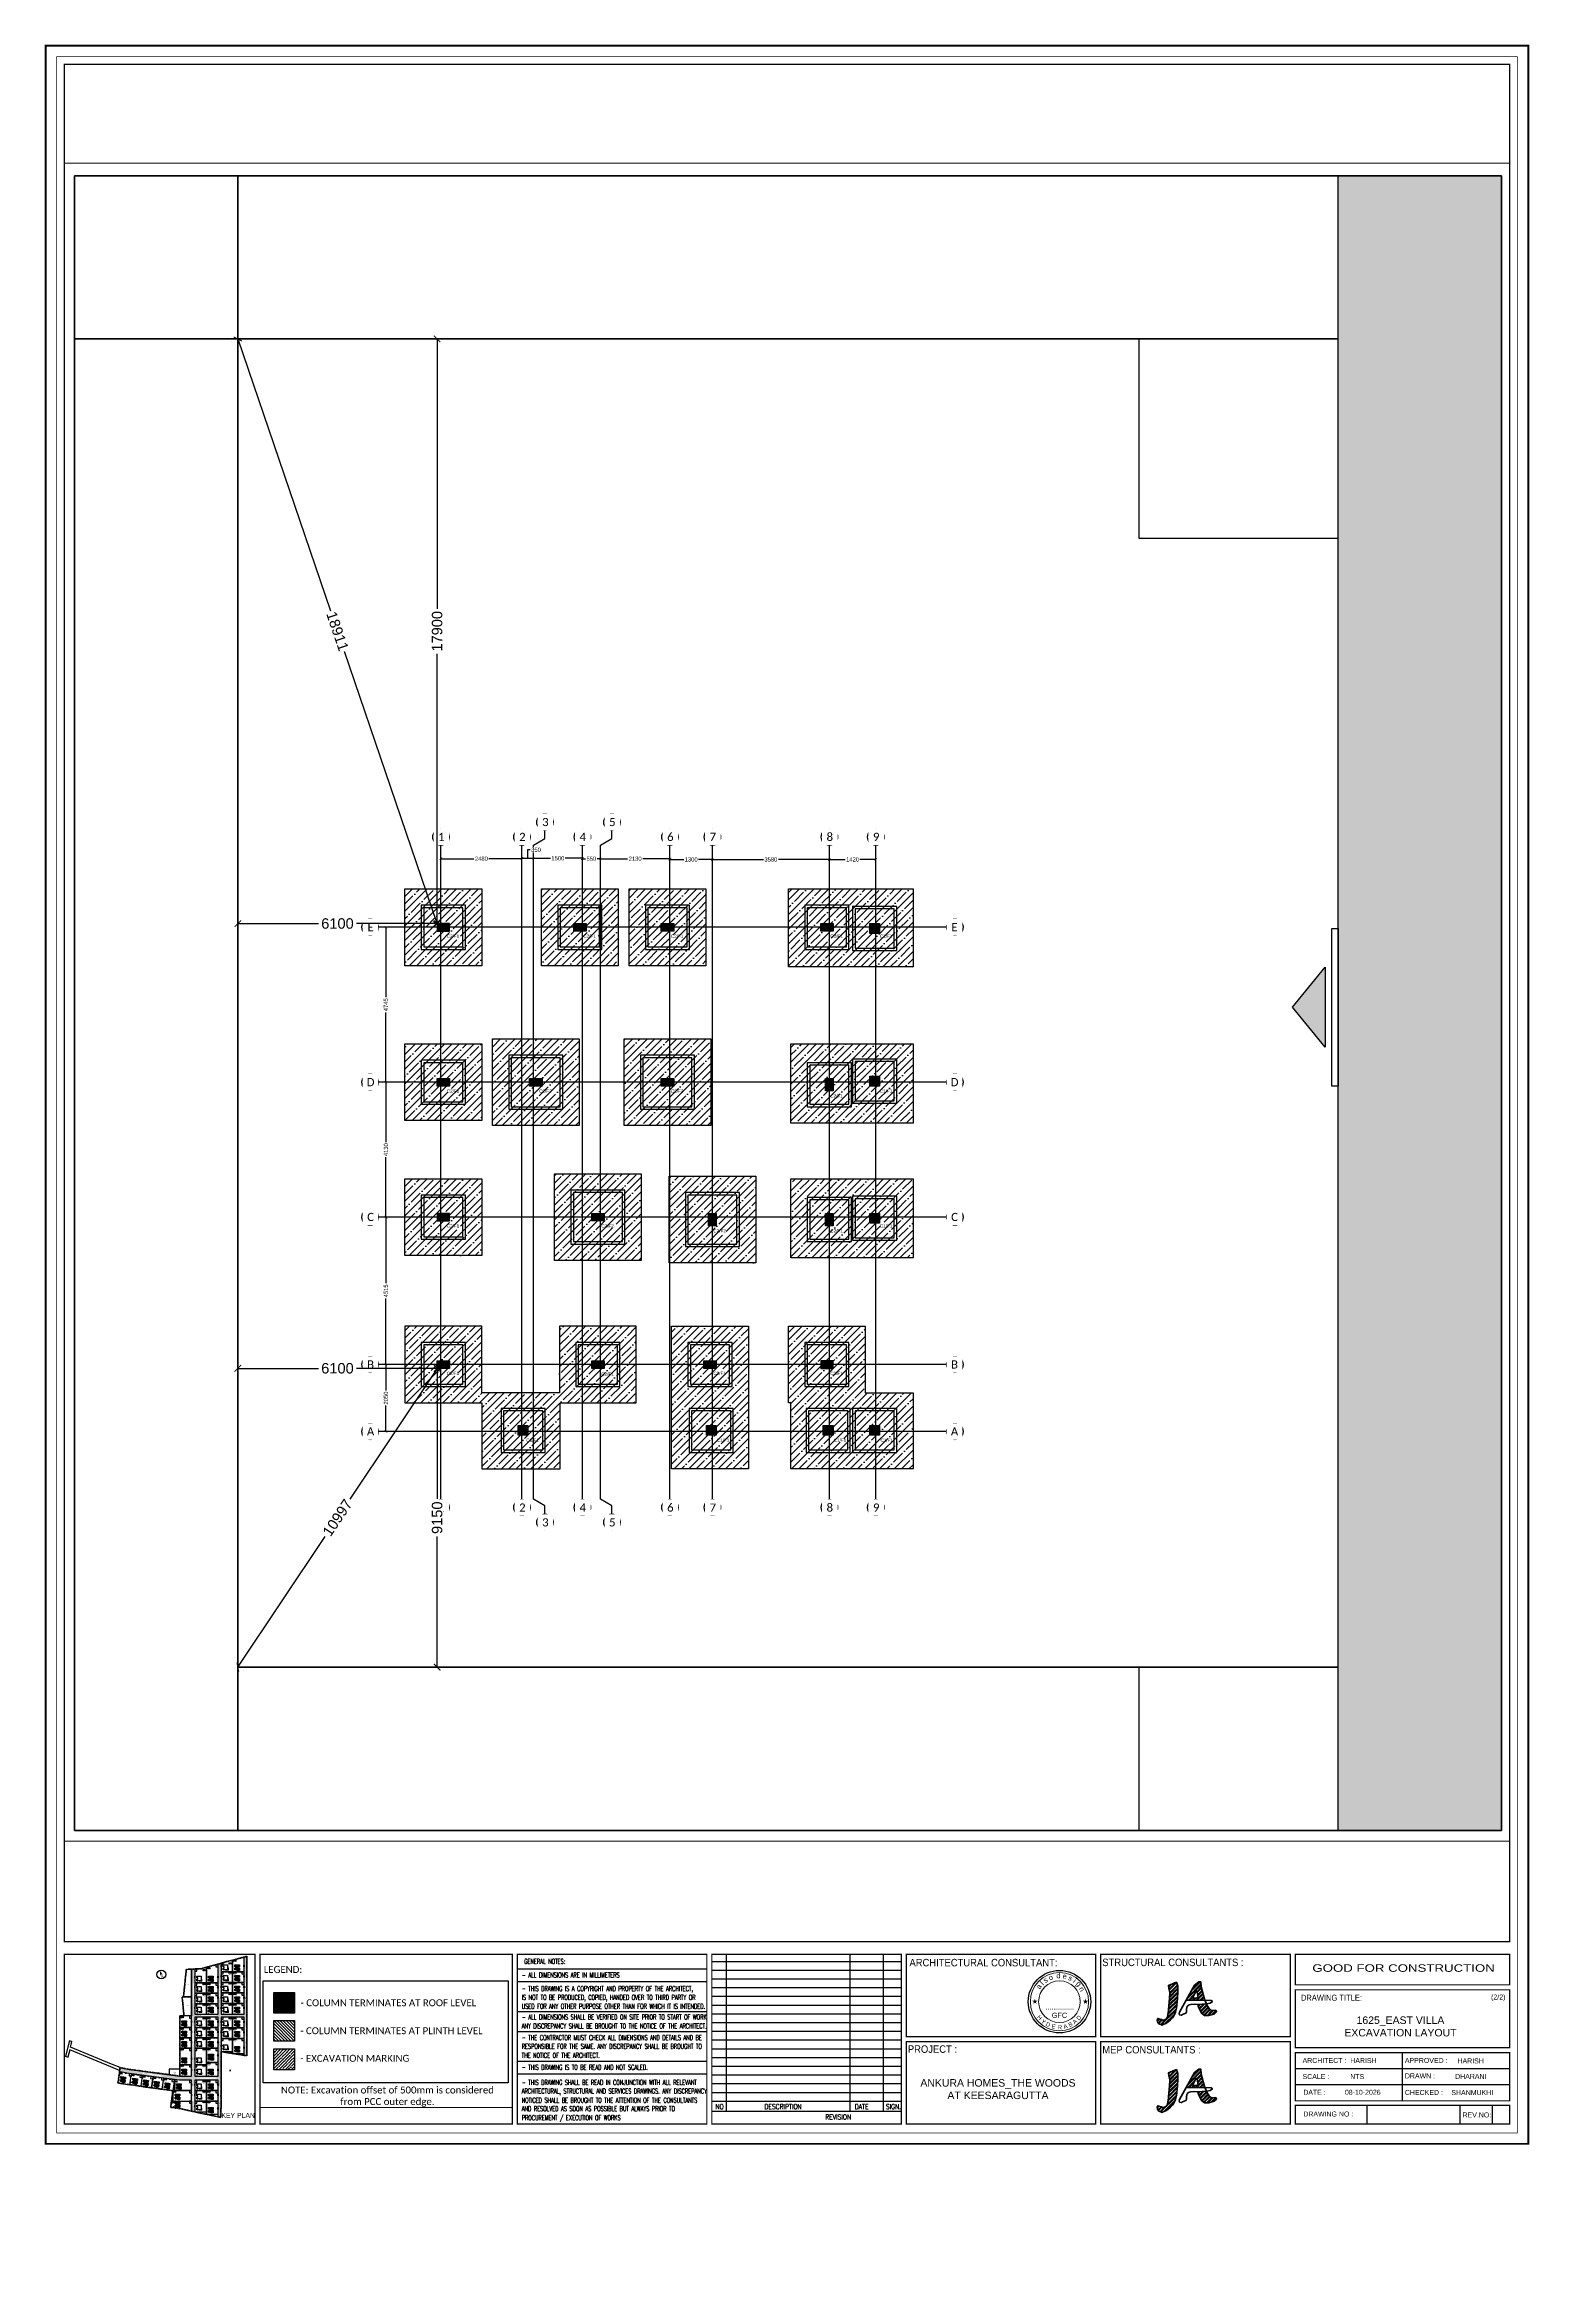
# Paper-space layout '2' of a CAD drawing. Header units: millimetres. Extents: x 0 to 297, y -27 to 421.
# The model-space entities are those that its viewports show. They can reach past a viewport. Long polylines and large blocks are cut down to what shows.
import ezdxf
from ezdxf.enums import TextEntityAlignment as Align
from ezdxf.xclip import XClip

# ---------------------------------------------------------------- set-up
doc = ezdxf.new("R2010")
doc.units = ezdxf.units.MM
doc.header["$LTSCALE"] = 150
doc.header["$XCLIPFRAME"] = 2
for name, pattern in [('3BHK-W(SB)$0$HIDDEN', [0.375, 0.25, -0.125]), ('DASHDOT', [25.4, 12.7, -6.35, 0, -6.35]), ('DASHDOTX2', [50.8, 25.4, -12.7, 0, -12.7]), ('HIDDEN', [9.525, 6.35, -3.175]), ('HIDDEN2', [4.7625, 3.175, -1.5875])]:
    doc.linetypes.add(name, pattern=pattern)
doc.layers.add('A-ANNO-NOTE', color=7, linetype='Continuous', lineweight=9)
doc.layers.add('ad-GFC', color=7, linetype='Continuous', lineweight=0)
for name, color, linetype in [('ad-Column', 3, 'Continuous'), ('ad-Column Hatch', 125, 'Continuous'), ('ad-Elevation 10', 8, 'Continuous'), ('ad-Entrance(1215)', 41, 'Continuous'), ('ad-Entrance(1625)', 2, 'Continuous'), ('ad-Footing line', 2, 'Continuous'), ('ad-Grid', 8, 'DASHDOTX2'), ('ad-Parking', 2, 'Continuous'), ('ad-PCC line', 8, 'HIDDEN2'), ('ad-Plinth', 8, 'Continuous'), ('ad-Plot Areas-Sq.Mts', 7, 'Continuous'), ('ad-Plot Areas-Sq.Yds', 7, 'Continuous'), ('ad-Plot Numbers', 7, 'Continuous'), ('ad-RCC', 3, 'Continuous'), ('ad-RCC Hatch', 125, 'Continuous'), ('ad-Road', 2, 'Continuous'), ('ad-Road Hatch', 8, 'Continuous'), ('ad-Text', 7, 'Continuous'), ('ad-Text main', 7, 'Continuous'), ('ad-Text Title', 7, 'Continuous'), ('ad-Verandah', 33, 'Continuous'), ('ad-Wall hatch', 8, 'Continuous')]:
    doc.layers.add(name, color=color, linetype=linetype)
for name, color, linetype, true_color in [('ad-Dimension', 5, 'Continuous', 0x0000ff), ('ad-External Dimension', 5, 'Continuous', 0x0000ff), ('ad-External Dimensions', 5, 'Continuous', 0x0000ff), ('ad-Footing Excavation', 30, 'Continuous', 0xff7f00), ('ad-Foundation text', 6, 'Continuous', 0xff00ff), ('ad-Plot Boundary', 6, 'Continuous', 0xff00ff), ('ad-Villa East', 1, 'Continuous', 0xff0000)]:
    doc.layers.add(name, color=color, linetype=linetype, true_color=true_color)
doc.layers.add('ad-Site Boundary', color=1, linetype='DASHDOT', lineweight=35, true_color=0xff0000)
doc.layers.get('ad-External Dimensions').off()
doc.styles.add('$0$grid_text', font='verdana.ttf', dxfattribs={"width": 0.9})
doc.styles.add('6 A E W_Core_Typical$0$Standard', font='arial.ttf')
doc.styles.add('A3 Landscape Title$0$Arial_2', font='arial.ttf', dxfattribs={"height": 1})
doc.styles.add('Arial_12', font='arial.ttf', dxfattribs={"height": 2})
doc.styles.add('Arial_13', font='arial.ttf', dxfattribs={"height": 2.5})
doc.styles.add('Arial_2', font='arial.ttf', dxfattribs={"height": 1})
doc.styles.add('MtX_Century_Gothic', font='GOTHIC.TTF')
doc.styles.add('ROMANS-TITLE', font='arial.ttf', dxfattribs={"width": 0.8})
doc.styles.add('Segoe UI Symbol', font='seguisym.ttf', dxfattribs={"height": 2})
doc.styles.get("Standard").update_dxf_attribs({"font": 'arial.ttf'})
doc.styles.add('TEXT1', font='simplex.shx', dxfattribs={"width": 0.75})
doc.styles.add('TEXT2', font='arial.ttf', dxfattribs={"width": 0.9})
doc.dimstyles.new('A-100-DIM-INT (MM-FT)', dxfattribs={"dimscale": 50, "dimtxt": 2.4, "dimasz": 1, "dimexe": 5, "dimexo": 100, "dimgap": 1, "dimtad": 0, "dimdec": 0, "dimdsep": 46, "dimtxsty": 'Standard', "dimblk": 'ARCHTICK', "dimcen": 0.025, "dimse1": 1, "dimse2": 1, "dimclrd": 256, "dimclre": 256, "dimclrt": 256, "dimazin": 2, "dimtfac": 1, "dimtdec": 0, "dimtix": 1, "dimtmove": 2, "dimatfit": 3, "dimldrblk": 'ARCHTICK', "dimfxl": 1, "dimtolj": 1, "dimtzin": 0, "dimarcsym": 0})
doc.dimstyles.new('A-75-DIM-INT (Framing)', dxfattribs={"dimscale": 100, "dimtxt": 1.6, "dimasz": 1, "dimexe": 1, "dimexo": 1, "dimgap": 0.5, "dimtad": 0, "dimdec": 0, "dimdsep": 46, "dimtxsty": 'Standard', "dimblk": 'ARCHTICK', "dimcen": 0.025, "dimclrd": 5, "dimclre": 5, "dimclrt": 256, "dimazin": 2, "dimtfac": 1, "dimtdec": 0, "dimtmove": 1, "dimatfit": 0, "dimldrblk": 'ARCHTICK', "dimfxl": 1, "dimfxlon": 1, "dimtfill": 1, "dimtolj": 1, "dimtzin": 0, "dimarcsym": 0})
pattern_1 = [(45, (-408644.413, 1870412.597), (-18.91914418, 18.91914418), []), (45, (-408631.8, 1870412.597), (-18.91914418, 18.91914418), [])]
pattern_2 = [(45, (-985, -16725), (-224.5064, 224.5064), []), (45, (-760.5, -16725), (-224.5064, 224.5064), [396.875, -79.375, 0, -79.375])]
pattern_3 = [(45, (-985, -10165), (-224.506, 224.506), []), (45, (-760.5, -10165), (-224.506, 224.506), [396.875, -79.375, 0, -79.375])]
pattern_4 = [(45, (1695, -10390), (-224.506, 224.506), []), (45, (1919.5, -10390), (-224.506, 224.506), [396.875, -79.375, 0, -79.375])]
pattern_5 = [(45, (-256422.28, -182014.9), (-224.5064, 224.5064), []), (45, (-256197.77, -182014.9), (-224.5064, 224.5064), [396.875, -79.375, 0, -79.375])]

# ---------------------------------------------------------------- blocks, each defined once
blk = doc.blocks.new('A3 Potrait Title')
for p, q in [((171.4, 36.5), (133.45, 36.5)), ((136.39, 6.5), (136.39, 38)), ((161.16, 6.5), (161.16, 38)), ((167.82, 6.5), (167.82, 38)), ((132.45, 34.98), (94.5, 34.98)), ((132.45, 32.48), (94.5, 32.48)), ((171.4, 34.75), (133.45, 34.75)), ((171.4, 33), (133.45, 33)), ((171.4, 31.25), (133.45, 31.25)), ((171.4, 29.5), (133.45, 29.5)), ((171.4, 27.75), (133.45, 27.75)), ((132.45, 26.48), (94.5, 26.48)), ((132.45, 22.48), (94.5, 22.48)), ((171.4, 26), (133.45, 26)), ((171.4, 24.25), (133.45, 24.25)), ((171.4, 22.5), (133.45, 22.5)), ((171.4, 20.75), (133.45, 20.75)), ((171.4, 19), (133.45, 19)), ((132.45, 16.48), (94.5, 16.48)), ((132.45, 13.98), (94.5, 13.98)), ((171.4, 17.25), (133.45, 17.25)), ((171.4, 17.25), (133.45, 17.25)), ((171.4, 15.5), (133.45, 15.5)), ((171.4, 15.5), (133.45, 15.5)), ((171.4, 13.75), (133.45, 13.75)), ((171.4, 13.75), (133.45, 13.75)), ((293.25, 15.04), (250.3, 15.04)), ((171.4, 12), (133.45, 12)), ((171.4, 10.25), (133.45, 10.25)), ((293.25, 11.83), (250.3, 11.83)), ((171.4, 8.5), (133.45, 8.5)), ((171.4, 6.5), (133.45, 6.5)), ((264.66, 7.72), (264.66, 4)), ((283.25, 7.72), (283.25, 4)), ((289.75, 7.62), (289.75, 3.9))]:
    blk.add_line(p, q)
for points, const_width in [([(0, 420.5), (0, 0), (297, 0), (297, 420.5)], 0.375), ([(2.2, 418.3), (2.2, 2.2), (294.8, 2.2), (294.8, 418.3)], 0.125), ([(293.25, 40.5), (293.25, 416.75), (3.75, 416.75), (3.75, 40.5)], 0.25), ([(41.95, 4), (3.75, 4), (3.75, 38), (41.95, 38)], 0.25), ([(42.95, 38), (93.5, 38), (93.5, 4), (42.95, 4)], 0.25), ([(132.45, 4), (132.45, 38), (94.5, 38), (94.5, 4)], 0.25), ([(171.4, 4), (133.45, 4), (133.45, 38), (171.4, 38)], 0.25), ([(172.4, 21.5), (210.35, 21.5), (210.35, 38), (172.4, 38)], 0.25), ([(211.35, 38), (249.3, 38), (249.3, 21.5), (211.35, 21.5)], 0.25), ([(250.3, 31.86), (293.25, 31.86), (293.25, 38), (250.3, 38)], 0.25), ([(250.3, 30.86), (293.25, 30.86), (293.25, 19.25), (250.3, 19.25)], 0.25), ([(172.4, 4), (210.35, 4), (210.35, 20.5), (172.4, 20.5)], 0.25), ([(211.35, 4), (249.3, 4), (249.3, 20.5), (211.35, 20.5)], 0.25), ([(250.3, 18.25), (293.25, 18.25), (293.25, 8.62), (250.3, 8.62)], 0.25), ([(250.3, 7.72), (293.25, 7.72), (293.25, 4), (250.3, 4)], 0.25)]:
    blk.add_lwpolyline(points, close=True, dxfattribs=dict(const_width=const_width))
at = {"layer": 'ad-Text Title', "color": 0}
blk.add_line((271.77, 8.62), (271.77, 18.25), dxfattribs=at)
at = {"layer": 'ad-GFC', "style": 'TEXT2', "width": 1.265945}
blk.add_text('GOOD FOR CONSTRUCTION', height=1.5, dxfattribs=at).set_placement((253.73, 34.48), (290.28, 34.48), align=Align.FIT)
at = {"layer": 'ad-Text Title'}
for s, height, style, width, p in [(' GENERAL NOTES:', 1, 'TEXT1', 0.6, (95.36, 36.07)), ('ARCHITECTURAL CONSULTANT:', 1.5, 'TEXT2', 0.9, (173.03, 35.57)), ('STRUCTURAL CONSULTANTS :', 1.5, 'TEXT2', 0.9, (211.66, 35.62)), ('- ALL DIMENSIONS ARE IN MILLIMETERS', 1, 'TEXT1', 0.6, (95.36, 33.32)), ('- THIS DRAWING IS A COPYRIGHT AND PROPERTY OF THE ARCHITECT,', 1, 'TEXT1', 0.6, (95.36, 30.62)), ('IS NOT TO BE PRODUCED, COPIED, HANDED OVER TO THIRD PARTY OR', 1, 'TEXT1', 0.6, (95.36, 28.85)), ('USED FOR ANY OTHER PURPOSE OTHER THAN FOR WHICH IT IS INTENDED.', 1, 'TEXT1', 0.6, (95.36, 27.08)), ('DRAWING TITLE:', 1.2, 'TEXT2', 0.9, (251.44, 28.68)), ('ANY DISCREPANCY SHALL BE BROUGHT TO THE NOTICE OF THE ARCHITECT.', 1, 'TEXT1', 0.6, (95.36, 23.1)), ('- ALL DIMENSIONS SHALL BE VERIFIED ON SITE PRIOR TO START OF WORK', 1, 'TEXT1', 0.6, (95.36, 24.91)), ('THE NOTICE OF THE ARCHITECT.', 1, 'TEXT1', 0.6, (95.36, 17.24)), ('- THE CONTRACTOR MUST CHECK ALL DIMENSIONS AND DETAILS AND BE', 1, 'TEXT1', 0.6, (95.36, 20.8)), ('RESPONSIBLE FOR THE SAME. ANY DISCREPANCY SHALL BE BROUGHT TO', 1, 'TEXT1', 0.6, (95.36, 19.04)), ('PROJECT :', 1.5, 'TEXT2', 0.9, (172.71, 18.24)), ('MEP CONSULTANTS :', 1.5, 'TEXT2', 0.9, (211.66, 18.12)), ('- THIS DRAWING IS TO BE READ AND NOT SCALED.', 1, 'TEXT1', 0.6, (95.36, 14.85)), ('ARCHITECTURAL, STRUCTURAL AND SERVICES DRAWINGS. ANY DISCREPANCY', 1, 'TEXT1', 0.6, (95.36, 10.06)), ('- THIS DRAWING SHALL BE READ IN CONJUNCTION WITH ALL RELEVANT', 1, 'TEXT1', 0.6, (95.36, 11.8)), ('NOTICED SHALL BE BROUGHT TO THE ATTENTION OF THE CONSULTANTS', 1, 'TEXT1', 0.6, (95.36, 8.25)), ('AND RESOLVED AS SOON AS POSSIBLE BUT ALWAYS PRIOR TO', 1, 'TEXT1', 0.6, (95.36, 6.54)), ('PROCUREMENT / EXECUTION OF WORKS', 1, 'TEXT1', 0.6, (95.36, 4.72))]:
    blk.add_text(s, height=height, dxfattribs=dict(at, style=style, width=width)).set_placement(p)
at = {"layer": 'ad-Text Title', "color": 0}
for s, p in [('ARCHITECT :', (251.77, 16.21)), ('SCALE :', (251.77, 12.99)), ('HARISH', (261.33, 16.19)), ('NTS', (261.33, 12.98)), ('APPROVED :', (272.27, 16.21)), ('DRAWN :', (272.27, 13.12)), ('HARISH', (282.81, 16.12)), ('DATE :', (251.92, 9.84)), ('CHECKED :', (272.27, 9.8)), ('DRAWING NO :', (251.92, 5.48)), ('REV.NO:', (283.82, 5.29))]:
    blk.add_text(s, height=1, dxfattribs=at).set_placement(p)
at = {"layer": 'ad-Text Title', "color": 8, "style": 'TEXT2', "width": 0.9}
blk.add_text('KEY PLAN', height=1, dxfattribs=at).set_placement((35.2, 5.2))
at = {"layer": 'ad-Text Title', "style": 'TEXT1', "width": 0.75}
for s, p in [('NO', (135, 6.97)), ('DESCRIPTION', (147.71, 6.97)), ('REVISION', (158.75, 4.89)), ('DATE', (163.47, 6.97)), ('SIGN.', (169.82, 6.97))]:
    blk.add_text(s, height=1, dxfattribs=at).set_placement(p, align=Align.CENTER)
blk = doc.blocks.new('zw$6506')
at = {"lineweight": 50, "true_color": 0xff007f, "transparency": 33554597}
h = blk.add_hatch(dxfattribs=at)
h.set_pattern_fill('ANSI32', color=230, scale=2.808998)
h.set_pattern_definition([(45, (-408644.413, 1870412.597), (-18.91914418, 18.91914418), []), (45, (-408631.8, 1870412.597), (-18.91914418, 18.91914418), [])])
h.paths.add_polyline_path([(3, 243), (3, 299), (-13, 338), (-93, 304), (-87, 274), (-79, 234), (-83, 173), (-88, 102), (-94, 24), (-99, 15), (-100, -9), (-111, -29), (-133, -41), (-146, -42), (-163, -37), (-188, -30), (-199, -26), (-205, -39), (-203, -61), (-187, -80), (-168, -87), (-157, -92), (-139, -84), (-118, -76), (-98, -62), (-71, -38), (-52, -20), (-39, 0), (-22, 36), (-12, 76), (0, 171)])
h = blk.add_hatch(dxfattribs=at)
h.set_pattern_fill('ANSI32', color=230, scale=2.808998)
h.set_pattern_definition(pattern_1)
h.paths.add_polyline_path([(236, 290), (231, 342), (212, 343), (168, 308), (86, 158), (273, 159), (269, 169)])
h.paths.add_polyline_path([(205, 183), (183, 179), (149, 181), (186, 250), (195, 238)], flags=16)
h = blk.add_hatch(dxfattribs=at)
h.set_pattern_fill('ANSI32', color=230, scale=2.808998)
h.set_pattern_definition(pattern_1)
h.paths.add_polyline_path([(318, 69), (292, 111), (288, 121), (201, 115), (209, 90), (239, 26), (270, 4), (314, 5), (367, 19), (390, 41), (382, 57), (344, 53)])
at = {"color": 30, "lineweight": 50, "true_color": 0xff7f00}
for points in [[(-188, -30), (-163, -37), (-146, -42), (-133, -41), (-111, -29), (-100, -9), (-99, 15), (-94, 24), (-88, 102), (-83, 173), (-79, 234), (-87, 274), (-93, 304), (-13, 338), (3, 299), (3, 243), (0, 171), (-12, 76), (-22, 36), (-39, 0), (-52, -20), (-71, -38), (-98, -62), (-118, -76), (-139, -84), (-157, -92), (-168, -87), (-187, -80), (-203, -61), (-205, -39), (-199, -26), (-188, -30)], [(20, 39), (168, 308), (212, 343), (231, 342), (236, 290), (269, 169), (292, 111), (318, 69), (344, 53), (382, 57), (390, 41), (367, 19), (314, 5), (270, 4), (239, 26), (209, 90), (201, 115), (168, 116), (132, 113), (117, 112), (97, 96), (90, 68), (89, 42), (83, 27), (66, 22), (48, 13), (37, 7), (17, 11), (16, 25), (20, 39)], [(149, 181), (186, 250), (195, 238), (205, 183), (183, 179), (149, 181)], [(86, 158), (273, 159), (336, 154), (349, 145), (327, 128), (288, 121), (201, 115)]]:
    blk.add_lwpolyline(points, dxfattribs=at)
blk = doc.blocks.new('A$C4fb60e89')
at = {"layer": 'ad-Road Hatch', "ltscale": 5, "transparency": 33554687}
h = blk.add_hatch(dxfattribs=at)
h.set_pattern_fill('AR-HBONE', color=256, scale=15)
h.set_pattern_definition([(45, (-193247.7, -428758.8), (0, 2155.2615), [4572, -1524]), (135, (-192170.1, -427681.1), (2e-13, 2155.2615), [4572, -1524])])
h.paths.add_polyline_path([(175594, -250241), (169178, -249341), (167473, -249057), (167473, -138694), (101313, -138694), (101313, -199954), (101308, -237995), (101040, -268291), (101008, -280968), (101066, -293684), (101243, -311127), (100910, -319344), (100949, -333937), (100669, -366960), (100727, -390983), (100669, -404586), (100538, -420418), (100467, -428759), (92426, -427265), (92163, -427209), (92163, -321454), (24803, -321454), (24803, -412961), (15653, -411029), (15654, -321452), (-19535, -321452), (-34427, -319477), (-65207, -315395), (-171770, -301268), (-185854, -298333), (-193248, -296832), (-193244, -292908), (-191914, -285219), (-191839, -284679), (-183397, -286393), (-169723, -289243), (-53141, -304698), (-18730, -309262), (15653, -309262), (15653, 703), (24803, 1115), (24803, -129544), (92163, -129544), (92163, 15133), (101313, 17713), (101313, -129544), (167473, -129544), (167473, 35552), (175738, 37855), (175849, 28595), (175836, 25947), (175777, 14040), (175855, 2316), (175660, -18036), (175731, -34039), (175718, -46839), (175673, -63402), (175816, -82072), (175542, -106356), (175490, -124641), (175575, -145019), (175731, -168892), (175797, -181269), (175797, -192667), (175744, -208200), (175829, -223277), (175888, -234871)])
h.paths.add_polyline_path([(24803, -309264), (92163, -309264), (92163, -138694), (24803, -138694)], flags=16)
at = {"layer": 'ad-Road', "ltscale": 5}
for points in [[(175594, -250241), (169178, -249341), (167473, -249057), (167473, -138694), (101313, -138694), (101313, -199954), (101308, -237995), (101040, -268291), (101008, -280968), (101066, -293684), (101243, -311127), (100910, -319344), (100949, -333937), (100669, -366960), (100727, -390983), (100669, -404586), (100538, -420418), (100467, -428759), (92426, -427265), (92163, -427209), (92163, -321454), (24803, -321454), (24803, -412961), (15653, -411029), (15654, -321452), (-19535, -321452), (-34427, -319477), (-65207, -315395), (-171770, -301268), (-185854, -298333), (-193248, -296832), (-193244, -292908), (-191914, -285219), (-191839, -284679), (-183397, -286393), (-169723, -289243), (-53141, -304698), (-18730, -309262), (15653, -309262), (15653, 703), (24803, 1115), (24803, -129544), (92163, -129544), (92163, 15133), (101313, 17713), (101313, -129544), (167473, -129544), (167473, 35552), (175738, 37855), (175849, 28595), (175836, 25947), (175777, 14040), (175855, 2316), (175660, -18036), (175731, -34039), (175718, -46839), (175673, -63402), (175816, -82072), (175542, -106356), (175490, -124641), (175575, -145019), (175731, -168892), (175797, -181269), (175797, -192667), (175744, -208200), (175829, -223277), (175888, -234871)], [(24803, -309264), (92163, -309264), (92163, -138694), (24803, -138694)]]:
    blk.add_lwpolyline(points, close=True, dxfattribs=at)
at = {"layer": 'ad-Text', "linetype": 'Continuous', "char_height": 1250, "width": 56881.51, "attachment_point": 5, "style": 'MtX_Century_Gothic', "bg_fill": 3, "box_fill_scale": 1.5, "bg_fill_color": 257, "bg_fill_transparency": 0}
for s, insert, rotation in [("\\pxqd;30' WIDE ROAD", (171095, -67965), 90), ("\\pxqd;30' WIDE ROAD", (20228, -69124), 90), ("\\pxqd;30' WIDE ROAD", (96738, -69124), 90), ("\\pxqd;30' WIDE ROAD", (20228, -194004), 90), ("\\pxqd;30' WIDE ROAD", (96738, -194004), 90), ("\\pxqd;30' WIDE ROAD", (172048, -194004), 90), ("\\pxqd;40' WIDE ROAD", (-97589, -305418), 352.01854), ("\\pxqd;30' WIDE ROAD", (20228, -366657), 90), ("\\pxqd;30' WIDE ROAD", (96738, -366657), 90)]:
    blk.add_mtext(s, dxfattribs=dict(at, insert=insert, rotation=rotation))
at = {"layer": 'ad-Text', "linetype": 'Continuous', "char_height": 1250, "attachment_point": 5, "style": 'MtX_Century_Gothic', "bg_fill": 3, "box_fill_scale": 1.5, "bg_fill_color": 257, "bg_fill_transparency": 0}
for s, insert, width in [("\\pxqd;30' WIDE ROAD", (58483, -134119), 56347.04), ("\\pxqd;40' WIDE ROAD", (58483, -315359), 56881.51)]:
    blk.add_mtext(s, dxfattribs=dict(at, insert=insert, width=width))
blk = doc.blocks.new('zw$944D')
at = {"layer": 'ad-Parking', "ltscale": 5}
blk.add_lwpolyline([(0, 0), (6100, 0), (6100, 6100), (0, 6100)], close=True, dxfattribs=at)
blk = doc.blocks.new('zw$2786')
at = {"layer": 'ad-Parking', "ltscale": 5}
blk.add_lwpolyline([(113209, 95420), (119309, 95420), (119309, 98470), (113209, 98470)], close=True, dxfattribs=at)
for p in [(97959, 88153), (36699, 75772), (113209, 67633), (173269, 67633), (113209, 37003), (173269, 37003), (36699, 35263), (97959, 35263), (113209, 6373), (173269, 6373), (36699, 5213), (97959, 5213), (113209, -24257), (173269, -24257), (36699, -24837), (97959, -24837), (21449, -60456), (36699, -64037), (97959, -64037), (113209, -64037), (173269, -64037), (21449, -94087), (36699, -94087), (97959, -94087), (113209, -94667), (173269, -94667), (21449, -124137), (36699, -124137), (113209, -125297), (173269, -125297), (21448, -154187), (36699, -154187), (97959, -154187), (97959, -194857), (21448, -201555), (36699, -201557), (21449, -246797), (36699, -246797), (97959, -246797), (21449, -276847), (36699, -276847), (97959, -276847), (21449, -306897), (36699, -306897), (97959, -306897)]:
    blk.add_blockref('zw$944D', p, dxfattribs=at)
at = {"layer": 'ad-Parking', "ltscale": 5, "rotation": 352.3389705330779}
for p in [(-153946, -227439), (-122397, -231621), (-91200, -235757), (-60171, -239870), (-29405, -243950)]:
    blk.add_blockref('zw$944D', p, dxfattribs=at)
blk = doc.blocks.new('zw$1D4B')
at = {"ltscale": 5}
for points in [[(113203, -157238), (146289, -157238)], [(146289, -162977), (179369, -162977)], [(-22532, -238720), (-22532, -270747)], [(-26781, -270747), (-26781, -300797)], [(36699, -332204), (70379, -332207)], [(70379, -339333), (104059, -339333)]]:
    blk.add_lwpolyline(points, dxfattribs=at)
blk = doc.blocks.new('zw$68CA')
at = {"layer": 'ad-Entrance(1625)', "ltscale": 5}
h = blk.add_hatch(color=256, dxfattribs=at)
h.dxf.hatch_style = 1
h.paths.add_polyline_path([(-400, -1187.5), (-400, -3637.5), (-1400, -2412.5)])
for points in [[(-200, 0), (0, 0), (0, -4825), (-200, -4825)], [(-400, -1187.5), (-400, -3637.5), (-1400, -2412.5)]]:
    blk.add_lwpolyline(points, close=True, dxfattribs=at)
blk = doc.blocks.new('zw$9E45')
at = {"layer": 'ad-Entrance(1625)', "ltscale": 5, "xscale": -1}
for p in [(101313, 12546), (101313, -18084), (24803, -19824), (101313, -48714), (24803, -49874), (101313, -79344), (24803, -79924), (24803, -109974), (101313, -109974), (24803, -149174), (101313, -149754), (24803, -179224), (101313, -180384), (24803, -209274), (101313, -218425), (24803, -256644), (24803, -289694), (24803, -331934), (24803, -361984), (24803, -393391)]:
    blk.add_blockref('zw$68CA', p, dxfattribs=at)
at = {"layer": 'ad-Entrance(1625)', "ltscale": 5}
for p in [(167473, 12546), (167473, -18084), (92163, -19824), (167473, -48714), (92163, -49874), (167473, -79344), (92163, -79924), (92163, -109974), (167473, -109974), (15653, -149174), (92163, -149174), (167473, -149754), (15653, -179224), (92163, -179224), (167473, -180384), (15653, -209274), (92163, -209274), (167473, -224164), (92163, -246894), (15653, -256644), (15653, -289694), (92163, -289694), (15653, -331934), (92163, -331934), (15653, -361984), (92163, -361984), (15653, -387654), (92163, -400520)]:
    blk.add_blockref('zw$68CA', p, dxfattribs=at)
for p, rotation in [((-177886, -299993), 78.19474085983224), ((-143324, -305039), 82.4486906149616), ((-111762, -309223), 82.4486906149616), ((-80578, -313357), 82.4486906149616), ((-49536, -317473), 82.4486906149616)]:
    blk.add_blockref('zw$68CA', p, dxfattribs=dict(at, rotation=rotation))
blk = doc.blocks.new('A$Cbbea0351')
at = {"layer": 'ad-Plot Areas-Sq.Mts', "linetype": 'Continuous', "insert": (-169528, -79394), "char_height": 750, "width": 7261, "attachment_point": 5, "style": 'MtX_Century_Gothic', "bg_fill": 3, "box_fill_scale": 1.5, "bg_fill_color": 257, "bg_fill_transparency": 0}
blk.add_mtext('1561.77 Sq.Mts', dxfattribs=at)
at = {"layer": 'ad-Plot Numbers', "linetype": 'Continuous', "char_height": 2000, "width": 2981.72, "attachment_point": 5, "style": '$0$grid_text', "bg_fill": 19, "box_fill_scale": 1.5, "bg_fill_color": 257, "bg_fill_transparency": 0}
for s, insert in [('14', (-124463, -40492)), ('17', (-124463, -141101)), ('42', (-48553, -140521)), ('45', (-48553, -241561)), ('10', (-187236, -270449)), ('09', (-187236, -317818)), ('21', (-124463, -270451)), ('22', (-124463, -317819)), ('01', (-364505, -340201)), ('25', (-124463, -423159))]:
    blk.add_mtext(s, dxfattribs=dict(at, insert=insert))
at = {"layer": 'ad-Plot Areas-Sq.Mts', "linetype": 'Continuous', "char_height": 750, "attachment_point": 5, "style": 'MtX_Century_Gothic', "bg_fill": 3, "box_fill_scale": 1.5, "bg_fill_color": 257, "bg_fill_transparency": 0}
for s, insert, width in [('1416.99 Sq.Mts', (-124558, -43402), 7305.59), ('1011.71 Sq.Mts', (-124558, -144011), 7238.71), ('1011.71 Sq.Mts', (-48648, -143431), 7238.71), ('1360.37 Sq.Mts', (-48648, -244471), 7238.71), ('1627.10 Sq.Mts', (-187141, -273359), 7278.84), ('1136.00 Sq.Mts', (-187141, -320727), 7238.71), ('1112.88 Sq.Mts', (-124558, -320729), 7305.59), ('1595.33 Sq.Mts', (-124558, -273361), 7283.3), ('1114.55 Sq.Mts', (-364600, -343111), 7385.85), ('1178.94 Sq.Mts', (-124558, -426069), 7278.84)]:
    blk.add_mtext(s, dxfattribs=dict(at, insert=insert, width=width))
at = {"layer": 'ad-Plot Areas-Sq.Yds', "linetype": 'Continuous', "insert": (-169528, -81025), "char_height": 750, "width": 7308.9, "attachment_point": 5, "style": 'MtX_Century_Gothic', "bg_fill": 3, "box_fill_scale": 1.5, "bg_fill_color": 257, "bg_fill_transparency": 0}
blk.add_mtext('1867.87 Sq.Yds', dxfattribs=at)
at = {"layer": 'ad-Plot Areas-Sq.Yds', "linetype": 'Continuous', "char_height": 750, "attachment_point": 5, "style": 'MtX_Century_Gothic', "bg_fill": 3, "box_fill_scale": 1.5, "bg_fill_color": 257, "bg_fill_transparency": 0}
for s, insert, width in [('1694.71 Sq.Yds', (-124558, -45034), 7519.04), ('1210 Sq.Yds', (-48648, -145062), 5810.83), ('1625 Sq.Yds', (-48648, -246102), 5833.13), ('1358.65 Sq.Yds', (-187141, -322359), 7350.18), ('1946 Sq.Yds', (-187141, -274991), 6066.06)]:
    blk.add_mtext(s, dxfattribs=dict(at, insert=insert, width=width))
at = {"layer": 'ad-Plot Numbers', "linetype": 'Continuous', "char_height": 2000, "width": 2981.72, "attachment_point": 5, "style": '$0$grid_text', "bg_fill": 19, "box_fill_scale": 1.5, "bg_fill_color": 257, "bg_fill_transparency": 0}
for s, insert in [('30', (-110046, -270449)), ('29', (-110046, -311119)), ('02', (-330095, -344972)), ('24', (-124463, -393109))]:
    blk.add_mtext(s, dxfattribs=dict(at, insert=insert))
at = {"layer": 'ad-Plot Areas-Sq.Mts', "linetype": 'Continuous', "char_height": 750, "attachment_point": 5, "style": 'MtX_Century_Gothic', "bg_fill": 3, "box_fill_scale": 1.5, "bg_fill_color": 257, "bg_fill_transparency": 0}
for s, insert, width in [('1369.57 Sq.Mts', (-109951, -273359), 7385.85), ('1337.80 Sq.Mts', (-109951, -314029), 7305.59), ('1011.71 Sq.Mts', (-330189, -347882), 7305.59), ('1011.71 Sq.Mts', (-124558, -396019), 7243.17)]:
    blk.add_mtext(s, dxfattribs=dict(at, insert=insert, width=width))
at = {"layer": 'ad-Plot Numbers', "linetype": 'Continuous', "char_height": 2000, "width": 2981.72, "attachment_point": 5, "style": '$0$grid_text', "bg_fill": 19, "box_fill_scale": 1.5, "bg_fill_color": 257, "bg_fill_transparency": 0}
for s, insert in [('37', (-110046, -34589)), ('41', (-48553, -109891)), ('11', (-187236, -240399)), ('44', (-48553, -210931))]:
    blk.add_mtext(s, dxfattribs=dict(at, insert=insert))
at = {"layer": 'ad-Plot Areas-Sq.Mts', "linetype": 'Continuous', "char_height": 750, "attachment_point": 5, "style": 'MtX_Century_Gothic', "bg_fill": 3, "box_fill_scale": 1.5, "bg_fill_color": 257, "bg_fill_transparency": 0}
for s, insert, width in [('1684.79 Sq.Mts', (-109951, -37546), 7278.84), ('1011.71 Sq.Mts', (-48648, -112801), 7261), ('1031.27 Sq.Mts', (-187141, -243309), 7278.84), ('1011.71 Sq.Mts', (-48648, -213841), 7261)]:
    blk.add_mtext(s, dxfattribs=dict(at, insert=insert, width=width))
at = {"layer": 'ad-Plot Areas-Sq.Yds', "linetype": 'Continuous', "char_height": 750, "attachment_point": 5, "style": 'MtX_Century_Gothic', "bg_fill": 3, "box_fill_scale": 1.5, "bg_fill_color": 257, "bg_fill_transparency": 0}
for s, insert, width in [('1331 Sq.Yds', (-124558, -322361), 5810.83), ('1638 Sq.Yds', (-109951, -274991), 5993.64), ('1333 Sq.Yds', (-364600, -344742), 5815.29)]:
    blk.add_mtext(s, dxfattribs=dict(at, insert=insert, width=width))
at = {"layer": 'ad-Plot Numbers', "linetype": 'Continuous', "char_height": 2000, "width": 2981.72, "attachment_point": 5, "style": '$0$grid_text', "bg_fill": 19, "box_fill_scale": 1.5, "bg_fill_color": 257, "bg_fill_transparency": 0}
for s, insert in [('03', (-298457, -349460)), ('23', (-124463, -363059))]:
    blk.add_mtext(s, dxfattribs=dict(at, insert=insert))
at = {"layer": 'ad-Plot Areas-Sq.Mts', "linetype": 'Continuous', "char_height": 750, "attachment_point": 5, "style": 'MtX_Century_Gothic', "bg_fill": 3, "box_fill_scale": 1.5, "bg_fill_color": 257, "bg_fill_transparency": 0}
for insert, width in [((-298552, -352370), 7278.84), ((-124558, -365969), 7243.17)]:
    blk.add_mtext('1011.71 Sq.Mts', dxfattribs=dict(at, insert=insert, width=width))
at = {"layer": 'ad-Plot Areas-Sq.Yds', "linetype": 'Continuous', "char_height": 750, "attachment_point": 5, "style": 'MtX_Century_Gothic', "bg_fill": 3, "box_fill_scale": 1.5, "bg_fill_color": 257, "bg_fill_transparency": 0}
for s, insert, width in [('2015 Sq.Yds', (-109951, -39178), 5957.97), ('1210 Sq.Yds', (-48648, -114432), 5877.72), ('1233.39 Sq.Yds', (-187141, -244941), 7278.84), ('1210 Sq.Yds', (-48648, -215472), 5966.89), ('1908 Sq.Yds', (-124558, -274992), 6145.24), ('1600 Sq.Yds', (-109951, -315661), 5877.72)]:
    blk.add_mtext(s, dxfattribs=dict(at, insert=insert, width=width))
at = {"layer": 'ad-Plot Areas-Sq.Yds', "linetype": 'Continuous', "insert": (-330189, -349514), "char_height": 750, "width": 5922.3, "attachment_point": 5, "style": 'MtX_Century_Gothic', "bg_fill": 3, "box_fill_scale": 1.5, "bg_fill_color": 257, "bg_fill_transparency": 0}
blk.add_mtext('1210 Sq.Yds', dxfattribs=at)
at = {"layer": 'ad-Plot Numbers', "linetype": 'Continuous', "char_height": 2000, "width": 2981.72, "attachment_point": 5, "style": '$0$grid_text', "bg_fill": 19, "box_fill_scale": 1.5, "bg_fill_color": 257, "bg_fill_transparency": 0}
for s, insert in [('40', (-48553, -79261)), ('43', (-48553, -180301)), ('49', (-34136, -140519)), ('12', (-187236, -210349)), ('20', (-124463, -240401)), ('04', (-267164, -353574)), ('27', (-110046, -393109))]:
    blk.add_mtext(s, dxfattribs=dict(at, insert=insert))
at = {"layer": 'ad-Plot Areas-Sq.Mts', "linetype": 'Continuous', "char_height": 750, "attachment_point": 5, "style": 'MtX_Century_Gothic', "bg_fill": 3, "box_fill_scale": 1.5, "bg_fill_color": 257, "bg_fill_transparency": 0}
for s, insert, width in [('1011.71 Sq.Mts', (-48648, -82171), 7278.84), ('1011.71 Sq.Mts', (-48648, -183211), 7283.3), ('1011.71 Sq.Mts', (-34041, -143429), 7314.51), ('1030.62 Sq.Mts', (-187141, -213259), 7243.17), ('1011.71 Sq.Mts', (-124558, -243311), 7278.84), ('1011.71 Sq.Mts', (-267259, -356484), 7385.85), ('1011.71 Sq.Mts', (-109951, -396019), 7278.84)]:
    blk.add_mtext(s, dxfattribs=dict(at, insert=insert, width=width))
at = {"layer": 'ad-Plot Numbers', "linetype": 'Continuous', "insert": (-187236, -176719), "char_height": 2000, "width": 2981.72, "attachment_point": 5, "style": '$0$grid_text', "bg_fill": 19, "box_fill_scale": 1.5, "bg_fill_color": 257, "bg_fill_transparency": 0}
blk.add_mtext('12A', dxfattribs=at)
at = {"layer": 'ad-Plot Areas-Sq.Mts', "linetype": 'Continuous', "char_height": 750, "attachment_point": 5, "style": 'MtX_Century_Gothic', "bg_fill": 3, "box_fill_scale": 1.5, "bg_fill_color": 257, "bg_fill_transparency": 0}
for s, insert, width in [('1154.95 Sq.Mts', (-187141, -179629), 7238.71), ('1371.39 Sq.Mts', (-171533, -142883), 7350.18)]:
    blk.add_mtext(s, dxfattribs=dict(at, insert=insert, width=width))
at = {"layer": 'ad-Plot Areas-Sq.Yds', "linetype": 'Continuous', "char_height": 750, "attachment_point": 5, "style": 'MtX_Century_Gothic', "bg_fill": 3, "box_fill_scale": 1.5, "bg_fill_color": 257, "bg_fill_transparency": 0}
for s, insert, width in [('1210 Sq.Yds', (-48648, -83802), 5966.89), ('1210 Sq.Yds', (-48648, -184842), 5855.42), ('1210 Sq.Yds', (-34041, -145061), 5855.42), ('1232.62 Sq.Yds', (-187141, -214891), 7314.51), ('1210 Sq.Yds', (-124558, -244942), 5922.3), ('1210 Sq.Yds', (-298552, -354002), 5886.63)]:
    blk.add_mtext(s, dxfattribs=dict(at, insert=insert, width=width))
at = {"layer": 'ad-Plot Numbers', "linetype": 'Continuous', "char_height": 2000, "width": 2981.72, "attachment_point": 5, "style": '$0$grid_text', "bg_fill": 19, "box_fill_scale": 1.5, "bg_fill_color": 257, "bg_fill_transparency": 0}
for s, insert in [('05', (-235962, -357659)), ('28', (-110046, -363059)), ('26', (-110046, -423159))]:
    blk.add_mtext(s, dxfattribs=dict(at, insert=insert))
at = {"layer": 'ad-Plot Areas-Sq.Mts', "linetype": 'Continuous', "char_height": 750, "attachment_point": 5, "style": 'MtX_Century_Gothic', "bg_fill": 3, "box_fill_scale": 1.5, "bg_fill_color": 257, "bg_fill_transparency": 0}
for s, insert, width in [('1011.71 Sq.Mts', (-236057, -360569), 7421.52), ('1011.71 Sq.Mts', (-109951, -365969), 7278.84), ('1417.23 Sq.Mts', (-109951, -426069), 7278.84)]:
    blk.add_mtext(s, dxfattribs=dict(at, insert=insert, width=width))
at = {"layer": 'ad-Plot Areas-Sq.Yds', "linetype": 'Continuous', "char_height": 750, "attachment_point": 5, "style": 'MtX_Century_Gothic', "bg_fill": 3, "box_fill_scale": 1.5, "bg_fill_color": 257, "bg_fill_transparency": 0}
for s, insert, width in [('1381.32 Sq.Yds', (-187141, -181260), 7261), ('1640.18 Sq.Yds', (-171533, -144515), 7294.16)]:
    blk.add_mtext(s, dxfattribs=dict(at, insert=insert, width=width))
at = {"layer": 'ad-Plot Numbers', "linetype": 'Continuous', "char_height": 2000, "width": 2981.72, "attachment_point": 5, "style": '$0$grid_text', "bg_fill": 19, "box_fill_scale": 1.5, "bg_fill_color": 257, "bg_fill_transparency": 0}
for s, insert in [('39', (-48553, -48631)), ('50', (-34136, -109889)), ('48', (-34136, -180299)), ('31', (-110046, -240399))]:
    blk.add_mtext(s, dxfattribs=dict(at, insert=insert))
at = {"layer": 'ad-Plot Areas-Sq.Mts', "linetype": 'Continuous', "char_height": 750, "attachment_point": 5, "style": 'MtX_Century_Gothic', "bg_fill": 3, "box_fill_scale": 1.5, "bg_fill_color": 257, "bg_fill_transparency": 0}
for insert, width in [((-48648, -51541), 7385.85), ((-34041, -112799), 7238.71), ((-34041, -183209), 7238.71)]:
    blk.add_mtext('1011.71 Sq.Mts', dxfattribs=dict(at, insert=insert, width=width))
at = {"layer": 'ad-Plot Areas-Sq.Yds', "linetype": 'Continuous', "char_height": 750, "attachment_point": 5, "style": 'MtX_Century_Gothic', "bg_fill": 3, "box_fill_scale": 1.5, "bg_fill_color": 257, "bg_fill_transparency": 0}
for s, insert, width in [('1210 Sq.Yds', (-267259, -358115), 5829.56), ('1410 Sq.Yds', (-124558, -427701), 5886.63)]:
    blk.add_mtext(s, dxfattribs=dict(at, insert=insert, width=width))
at = {"layer": 'ad-Plot Numbers', "linetype": 'Continuous', "char_height": 2000, "width": 2981.72, "attachment_point": 5, "style": '$0$grid_text', "bg_fill": 19, "box_fill_scale": 1.5, "bg_fill_color": 257, "bg_fill_transparency": 0}
for s, insert in [('19', (-124463, -210351)), ('08', (-205698, -363059))]:
    blk.add_mtext(s, dxfattribs=dict(at, insert=insert))
at = {"layer": 'ad-Plot Areas-Sq.Mts', "linetype": 'Continuous', "char_height": 750, "attachment_point": 5, "style": 'MtX_Century_Gothic', "bg_fill": 3, "box_fill_scale": 1.5, "bg_fill_color": 257, "bg_fill_transparency": 0}
for s, insert, width in [('1011.71 Sq.Mts', (-124558, -213261), 7238.71), ('1587.80 Sq.Mts', (-205604, -365969), 7350.18)]:
    blk.add_mtext(s, dxfattribs=dict(at, insert=insert, width=width))
at = {"layer": 'ad-Plot Areas-Sq.Yds', "linetype": 'Continuous', "char_height": 750, "attachment_point": 5, "style": 'MtX_Century_Gothic', "bg_fill": 3, "box_fill_scale": 1.5, "bg_fill_color": 257, "bg_fill_transparency": 0}
for insert, width in [((-48648, -53172), 5922.3), ((-34041, -114431), 5877.72), ((-34041, -184841), 5900.01), ((-124558, -397651), 5815.29)]:
    blk.add_mtext('1210 Sq.Yds', dxfattribs=dict(at, insert=insert, width=width))
for insert, width in [((-124558, -214892), 5833.13), ((-124558, -367601), 5957.97)]:
    blk.add_mtext('1210 Sq.Yds', dxfattribs=dict(at, insert=insert, width=width))
at = {"layer": 'ad-Plot Numbers', "linetype": 'Continuous', "char_height": 2000, "width": 2981.72, "attachment_point": 5, "style": '$0$grid_text', "bg_fill": 19, "box_fill_scale": 1.5, "bg_fill_color": 257, "bg_fill_transparency": 0}
for s, insert in [('51', (-34136, -79259)), ('47', (-34136, -210929)), ('07', (-209609, -393109))]:
    blk.add_mtext(s, dxfattribs=dict(at, insert=insert))
at = {"layer": 'ad-Plot Areas-Sq.Mts', "linetype": 'Continuous', "char_height": 750, "attachment_point": 5, "style": 'MtX_Century_Gothic', "bg_fill": 3, "box_fill_scale": 1.5, "bg_fill_color": 257, "bg_fill_transparency": 0}
for s, insert, width in [('1011.71 Sq.Mts', (-34041, -82169), 7261), ('1011.71 Sq.Mts', (-109951, -243309), 7238.71), ('1011.71 Sq.Mts', (-34041, -213839), 7286.09), ('1692.32 Sq.Mts', (-209514, -396019), 7385.85)]:
    blk.add_mtext(s, dxfattribs=dict(at, insert=insert, width=width))
at = {"layer": 'ad-Plot Areas-Sq.Yds', "linetype": 'Continuous', "insert": (-109951, -367601), "char_height": 750, "width": 5815.29, "attachment_point": 5, "style": 'MtX_Century_Gothic', "bg_fill": 3, "box_fill_scale": 1.5, "bg_fill_color": 257, "bg_fill_transparency": 0}
blk.add_mtext('1210 Sq.Yds', dxfattribs=at)
at = {"layer": 'ad-Plot Numbers', "linetype": 'Continuous', "insert": (-124463, -180301), "char_height": 2000, "width": 2981.72, "attachment_point": 5, "style": '$0$grid_text', "bg_fill": 19, "box_fill_scale": 1.5, "bg_fill_color": 257, "bg_fill_transparency": 0}
blk.add_mtext('18', dxfattribs=at)
at = {"layer": 'ad-Plot Areas-Sq.Mts', "linetype": 'Continuous', "insert": (-124558, -183211), "char_height": 750, "width": 7278.84, "attachment_point": 5, "style": 'MtX_Century_Gothic', "bg_fill": 3, "box_fill_scale": 1.5, "bg_fill_color": 257, "bg_fill_transparency": 0}
blk.add_mtext('1011.71 Sq.Mts', dxfattribs=at)
at = {"layer": 'ad-Plot Areas-Sq.Yds', "linetype": 'Continuous', "char_height": 750, "attachment_point": 5, "style": 'MtX_Century_Gothic', "bg_fill": 3, "box_fill_scale": 1.5, "bg_fill_color": 257, "bg_fill_transparency": 0}
for insert, width in [((-34041, -83801), 5922.3), ((-109951, -244941), 5833.13), ((-34041, -215471), 5835.91), ((-236057, -362201), 5850.96), ((-109951, -397651), 5850.96)]:
    blk.add_mtext('1210 Sq.Yds', dxfattribs=dict(at, insert=insert, width=width))
at = {"layer": 'ad-Plot Numbers', "linetype": 'Continuous', "insert": (-213749, -423159), "char_height": 2000, "width": 2981.72, "attachment_point": 5, "style": '$0$grid_text', "bg_fill": 19, "box_fill_scale": 1.5, "bg_fill_color": 257, "bg_fill_transparency": 0}
blk.add_mtext('06', dxfattribs=at)
at = {"layer": 'ad-Plot Areas-Sq.Mts', "linetype": 'Continuous', "insert": (-213654, -426069), "char_height": 750, "width": 7278.84, "attachment_point": 5, "style": 'MtX_Century_Gothic', "bg_fill": 3, "box_fill_scale": 1.5, "bg_fill_color": 257, "bg_fill_transparency": 0}
blk.add_mtext('1386.29 Sq.Mts', dxfattribs=at)
at = {"layer": 'ad-Plot Areas-Sq.Yds', "linetype": 'Continuous', "char_height": 750, "attachment_point": 5, "style": 'MtX_Century_Gothic', "bg_fill": 3, "box_fill_scale": 1.5, "bg_fill_color": 257, "bg_fill_transparency": 0}
for s, insert, width in [('1210 Sq.Yds', (-124558, -184842), 5815.29), ('1899 Sq.Yds', (-205604, -367601), 5886.63), ('1695 Sq.Yds', (-109951, -427701), 5850.96)]:
    blk.add_mtext(s, dxfattribs=dict(at, insert=insert, width=width))
at = {"layer": 'ad-Plot Numbers', "linetype": 'Continuous', "char_height": 2000, "width": 2981.72, "attachment_point": 5, "style": '$0$grid_text', "bg_fill": 19, "box_fill_scale": 1.5, "bg_fill_color": 257, "bg_fill_transparency": 0}
for s, insert in [('52', (-34136, -48629)), ('46', (-34136, -241559))]:
    blk.add_mtext(s, dxfattribs=dict(at, insert=insert))
at = {"layer": 'ad-Plot Areas-Sq.Mts', "linetype": 'Continuous', "char_height": 750, "attachment_point": 5, "style": 'MtX_Century_Gothic', "bg_fill": 3, "box_fill_scale": 1.5, "bg_fill_color": 257, "bg_fill_transparency": 0}
for s, insert, width in [('1011.71 Sq.Mts', (-34041, -51539), 7261), ('1534.29 Sq.Mts', (-34041, -244469), 7283.3)]:
    blk.add_mtext(s, dxfattribs=dict(at, insert=insert, width=width))
at = {"layer": 'ad-Plot Areas-Sq.Yds', "linetype": 'Continuous', "insert": (-209514, -397651), "char_height": 750, "width": 5850.96, "attachment_point": 5, "style": 'MtX_Century_Gothic', "bg_fill": 3, "box_fill_scale": 1.5, "bg_fill_color": 257, "bg_fill_transparency": 0}
blk.add_mtext('2024 Sq.Yds', dxfattribs=at)
at = {"layer": 'ad-Plot Numbers', "linetype": 'Continuous', "char_height": 2000, "width": 2981.72, "attachment_point": 5, "style": '$0$grid_text', "bg_fill": 19, "box_fill_scale": 1.5, "bg_fill_color": 257, "bg_fill_transparency": 0}
for s, insert in [('53', (-34136, -13662)), ('32', (-110046, -210349))]:
    blk.add_mtext(s, dxfattribs=dict(at, insert=insert))
at = {"layer": 'ad-Plot Areas-Sq.Mts', "linetype": 'Continuous', "char_height": 750, "width": 7283.3, "attachment_point": 5, "style": 'MtX_Century_Gothic', "bg_fill": 3, "box_fill_scale": 1.5, "bg_fill_color": 257, "bg_fill_transparency": 0}
for s, insert in [('1259.20 Sq.Mts', (-34041, -16572)), ('1011.71 Sq.Mts', (-109951, -213259))]:
    blk.add_mtext(s, dxfattribs=dict(at, insert=insert))
at = {"layer": 'ad-Plot Areas-Sq.Yds', "linetype": 'Continuous', "char_height": 750, "attachment_point": 5, "style": 'MtX_Century_Gothic', "bg_fill": 3, "box_fill_scale": 1.5, "bg_fill_color": 257, "bg_fill_transparency": 0}
for s, insert, width in [('1210 Sq.Yds', (-34041, -53171), 5810.83), ('1835 Sq.Yds', (-34041, -246101), 5900.01), ('1658 Sq.Yds', (-213654, -427701), 5815.29)]:
    blk.add_mtext(s, dxfattribs=dict(at, insert=insert, width=width))
at = {"layer": 'ad-Plot Areas-Sq.Yds', "linetype": 'Continuous', "char_height": 750, "width": 5810.83, "attachment_point": 5, "style": 'MtX_Century_Gothic', "bg_fill": 3, "box_fill_scale": 1.5, "bg_fill_color": 257, "bg_fill_transparency": 0}
for s, insert in [('1506 Sq.Yds', (-34041, -18204)), ('1210 Sq.Yds', (-109951, -214891))]:
    blk.add_mtext(s, dxfattribs=dict(at, insert=insert))
at = {"layer": 'ad-Plot Numbers', "linetype": 'Continuous', "char_height": 2000, "width": 2981.72, "attachment_point": 5, "style": '$0$grid_text', "bg_fill": 19, "box_fill_scale": 1.5, "bg_fill_color": 257, "bg_fill_transparency": 0}
for s, insert in [('38', (-48553, -21272)), ('33', (-110046, -180299))]:
    blk.add_mtext(s, dxfattribs=dict(at, insert=insert))
at = {"layer": 'ad-Plot Areas-Sq.Mts', "linetype": 'Continuous', "char_height": 750, "attachment_point": 5, "style": 'MtX_Century_Gothic', "bg_fill": 3, "box_fill_scale": 1.5, "bg_fill_color": 257, "bg_fill_transparency": 0}
for s, insert, width in [('969.90 Sq.Mts', (-48648, -24182), 6703.66), ('1011.71 Sq.Mts', (-109951, -183209), 7238.71)]:
    blk.add_mtext(s, dxfattribs=dict(at, insert=insert, width=width))
at = {"layer": 'ad-Plot Areas-Sq.Yds', "linetype": 'Continuous', "insert": (-124558, -145642), "char_height": 750, "width": 5855.42, "attachment_point": 5, "style": 'MtX_Century_Gothic', "bg_fill": 3, "box_fill_scale": 1.5, "bg_fill_color": 257, "bg_fill_transparency": 0}
blk.add_mtext('1210 Sq.Yds', dxfattribs=at)
at = {"layer": 'ad-Plot Areas-Sq.Yds', "linetype": 'Continuous', "char_height": 750, "attachment_point": 5, "style": 'MtX_Century_Gothic', "bg_fill": 3, "box_fill_scale": 1.5, "bg_fill_color": 257, "bg_fill_transparency": 0}
for s, insert, width in [('1160 Sq.Yds', (-48648, -25813), 5833.13), ('1210 Sq.Yds', (-109951, -184841), 5922.3)]:
    blk.add_mtext(s, dxfattribs=dict(at, insert=insert, width=width))
at = {"layer": 'ad-Plot Numbers', "linetype": 'Continuous', "insert": (-124463, -111051), "char_height": 2000, "width": 2981.72, "attachment_point": 5, "style": '$0$grid_text', "bg_fill": 19, "box_fill_scale": 1.5, "bg_fill_color": 257, "bg_fill_transparency": 0}
blk.add_mtext('16', dxfattribs=at)
at = {"layer": 'ad-Plot Areas-Sq.Mts', "linetype": 'Continuous', "insert": (-124558, -113961), "char_height": 750, "width": 7261, "attachment_point": 5, "style": 'MtX_Century_Gothic', "bg_fill": 3, "box_fill_scale": 1.5, "bg_fill_color": 257, "bg_fill_transparency": 0}
blk.add_mtext('1011.71 Sq.Mts', dxfattribs=at)
at = {"layer": 'ad-Plot Areas-Sq.Yds', "linetype": 'Continuous', "insert": (-124558, -115592), "char_height": 750, "width": 5810.83, "attachment_point": 5, "style": 'MtX_Century_Gothic', "bg_fill": 3, "box_fill_scale": 1.5, "bg_fill_color": 257, "bg_fill_transparency": 0}
blk.add_mtext('1210 Sq.Yds', dxfattribs=at)
at = {"layer": 'ad-Plot Numbers', "linetype": 'Continuous', "char_height": 2000, "width": 2981.72, "attachment_point": 5, "style": '$0$grid_text', "bg_fill": 19, "box_fill_scale": 1.5, "bg_fill_color": 257, "bg_fill_transparency": 0}
for s, insert in [('15', (-124463, -81001)), ('34', (-110046, -141099))]:
    blk.add_mtext(s, dxfattribs=dict(at, insert=insert))
at = {"layer": 'ad-Plot Areas-Sq.Mts', "linetype": 'Continuous', "char_height": 750, "attachment_point": 5, "style": 'MtX_Century_Gothic', "bg_fill": 3, "box_fill_scale": 1.5, "bg_fill_color": 257, "bg_fill_transparency": 0}
for insert, width in [((-124558, -83911), 7305.59), ((-109951, -144009), 7261)]:
    blk.add_mtext('1011.71 Sq.Mts', dxfattribs=dict(at, insert=insert, width=width))
at = {"layer": 'ad-Plot Areas-Sq.Yds', "linetype": 'Continuous', "char_height": 750, "attachment_point": 5, "style": 'MtX_Century_Gothic', "bg_fill": 3, "box_fill_scale": 1.5, "bg_fill_color": 257, "bg_fill_transparency": 0}
for insert, width in [((-124558, -85542), 5833.13), ((-109951, -145641), 5922.3)]:
    blk.add_mtext('1210 Sq.Yds', dxfattribs=dict(at, insert=insert, width=width))
at = {"layer": 'ad-Plot Numbers', "linetype": 'Continuous', "insert": (-110046, -111049), "char_height": 2000, "width": 2981.72, "attachment_point": 5, "style": '$0$grid_text', "bg_fill": 19, "box_fill_scale": 1.5, "bg_fill_color": 257, "bg_fill_transparency": 0}
blk.add_mtext('35', dxfattribs=at)
at = {"layer": 'ad-Plot Areas-Sq.Mts', "linetype": 'Continuous', "insert": (-109951, -113959), "char_height": 750, "width": 7305.59, "attachment_point": 5, "style": 'MtX_Century_Gothic', "bg_fill": 3, "box_fill_scale": 1.5, "bg_fill_color": 257, "bg_fill_transparency": 0}
blk.add_mtext('1011.71 Sq.Mts', dxfattribs=at)
at = {"layer": 'ad-Plot Areas-Sq.Yds', "linetype": 'Continuous', "insert": (-109951, -115591), "char_height": 750, "width": 5877.72, "attachment_point": 5, "style": 'MtX_Century_Gothic', "bg_fill": 3, "box_fill_scale": 1.5, "bg_fill_color": 257, "bg_fill_transparency": 0}
blk.add_mtext('1210 Sq.Yds', dxfattribs=at)
at = {"layer": 'ad-Plot Numbers', "linetype": 'Continuous', "insert": (-110046, -80999), "char_height": 2000, "width": 2981.72, "attachment_point": 5, "style": '$0$grid_text', "bg_fill": 19, "box_fill_scale": 1.5, "bg_fill_color": 257, "bg_fill_transparency": 0}
blk.add_mtext('36', dxfattribs=at)
at = {"layer": 'ad-Plot Areas-Sq.Mts', "linetype": 'Continuous', "insert": (-109951, -83909), "char_height": 750, "width": 7305.59, "attachment_point": 5, "style": 'MtX_Century_Gothic', "bg_fill": 3, "box_fill_scale": 1.5, "bg_fill_color": 257, "bg_fill_transparency": 0}
blk.add_mtext('1011.71 Sq.Mts', dxfattribs=at)
at = {"layer": 'ad-Plot Areas-Sq.Yds', "linetype": 'Continuous', "insert": (-109951, -85541), "char_height": 750, "width": 5855.42, "attachment_point": 5, "style": 'MtX_Century_Gothic', "bg_fill": 3, "box_fill_scale": 1.5, "bg_fill_color": 257, "bg_fill_transparency": 0}
blk.add_mtext('1210 Sq.Yds', dxfattribs=at)
blk = doc.blocks.new('Plot Numbers')
at = {"ltscale": 5}
blk.add_blockref('A$Cbbea0351', (367577, 466614), dxfattribs=at)
blk = doc.blocks.new('zw$E1D1')
at = {"layer": 'ad-Villa East', "ltscale": 5, "transparency": 33554687}
h = blk.add_hatch(dxfattribs=at)
h.set_pattern_fill('ANSI31', color=256, scale=200)
h.set_pattern_definition([(45, (140493.46, -2968.9), (-449.013, 449.013), [])])
h.paths.add_polyline_path([(140493, 12696), (154143, 12696), (154143, 7721), (152613, 7721), (152613, 3821), (154143, 3821), (154143, -2969), (146693, -2969), (146693, -924), (140493, -924), (140493, 3821), (143323, 3821), (143323, 7721), (140493, 7721)])
h = blk.add_hatch(dxfattribs=at)
h.set_pattern_fill('ANSI31', color=256, scale=200)
h.set_pattern_definition([(45, (64583.46, -35338.9), (-449.013, 449.013), [])])
h.paths.add_polyline_path([(64583, -19674), (78233, -19674), (78233, -24649), (76703, -24649), (76703, -28549), (78233, -28549), (78233, -35339), (70783, -35339), (70783, -33294), (64583, -33294), (64583, -28549), (67413, -28549), (67413, -24649), (64583, -24649)])
h = blk.add_hatch(dxfattribs=at)
h.set_pattern_fill('ANSI31', color=256, scale=200)
h.set_pattern_definition([(45, (64583.46, -65388.9), (-449.013, 449.013), [])])
h.paths.add_polyline_path([(64583, -49724), (78233, -49724), (78233, -54699), (76703, -54699), (76703, -58599), (78233, -58599), (78233, -65389), (70783, -65389), (70783, -63344), (64583, -63344), (64583, -58599), (67413, -58599), (67413, -54699), (64583, -54699)])
h = blk.add_hatch(dxfattribs=at)
h.set_pattern_fill('ANSI31', color=256, scale=200)
h.set_pattern_definition([(45, (140493.46, -33598.9), (-449.013, 449.013), [])])
h.paths.add_polyline_path([(140493, -17934), (154143, -17934), (154143, -22909), (152613, -22909), (152613, -26809), (154143, -26809), (154143, -33599), (146693, -33599), (146693, -31554), (140493, -31554), (140493, -26809), (143323, -26809), (143323, -22909), (140493, -22909)])
h = blk.add_hatch(dxfattribs=at)
h.set_pattern_fill('ANSI31', color=256, scale=200)
h.set_pattern_definition([(45, (140493.46, -64228.9), (-449.013, 449.013), [])])
h.paths.add_polyline_path([(140493, -48564), (154143, -48564), (154143, -53539), (152613, -53539), (152613, -57439), (154143, -57439), (154143, -64229), (146693, -64229), (146693, -62184), (140493, -62184), (140493, -57439), (143323, -57439), (143323, -53539), (140493, -53539)])
h = blk.add_hatch(dxfattribs=at)
h.set_pattern_fill('ANSI31', color=256, scale=200)
h.set_pattern_definition([(45, (64583.46, -95438.9), (-449.013, 449.013), [])])
h.paths.add_polyline_path([(64583, -79774), (78233, -79774), (78233, -84749), (76703, -84749), (76703, -88649), (78233, -88649), (78233, -95439), (70783, -95439), (70783, -93394), (64583, -93394), (64583, -88649), (67413, -88649), (67413, -84749), (64583, -84749)])
h = blk.add_hatch(dxfattribs=at)
h.set_pattern_fill('ANSI31', color=256, scale=200)
h.set_pattern_definition([(45, (64583.46, -125488.9), (-449.013, 449.013), [])])
h.paths.add_polyline_path([(64583, -109824), (78233, -109824), (78233, -114799), (76703, -114799), (76703, -118699), (78233, -118699), (78233, -125489), (70783, -125489), (70783, -123444), (64583, -123444), (64583, -118699), (67413, -118699), (67413, -114799), (64583, -114799)])
h = blk.add_hatch(dxfattribs=at)
h.set_pattern_fill('ANSI31', color=256, scale=200)
h.set_pattern_definition([(45, (140493.46, -94858.9), (-449.013, 449.013), [])])
h.paths.add_polyline_path([(140493, -79194), (154143, -79194), (154143, -84169), (152613, -84169), (152613, -88069), (154143, -88069), (154143, -94859), (146693, -94859), (146693, -92814), (140493, -92814), (140493, -88069), (143323, -88069), (143323, -84169), (140493, -84169)])
h = blk.add_hatch(dxfattribs=at)
h.set_pattern_fill('ANSI31', color=256, scale=200)
h.set_pattern_definition([(45, (140493.46, -125488.9), (-449.013, 449.013), [])])
h.paths.add_polyline_path([(140493, -109824), (154143, -109824), (154143, -114799), (152613, -114799), (152613, -118699), (154143, -118699), (154143, -125489), (146693, -125489), (146693, -123444), (140493, -123444), (140493, -118699), (143323, -118699), (143323, -114799), (140493, -114799)])
h = blk.add_hatch(dxfattribs=at)
h.set_pattern_fill('ANSI31', color=256, scale=200)
h.set_pattern_definition([(45, (-12546.9, -194738.9), (-449.013, 449.013), [])])
h.paths.add_polyline_path([(-12547, -179074), (1103, -179074), (1103, -184049), (-427, -184049), (-427, -187949), (1103, -187949), (1103, -194739), (-6347, -194739), (-6347, -192694), (-12547, -192694), (-12547, -187949), (-9717, -187949), (-9717, -184049), (-12547, -184049)])
h = blk.add_hatch(dxfattribs=at)
h.set_pattern_fill('ANSI31', color=256, scale=200)
h.set_pattern_definition([(45, (-12525.5, -164688.9), (-449.013, 449.013), [])])
h.paths.add_polyline_path([(-12525, -149024), (1125, -149024), (1125, -153999), (-405, -153999), (-405, -157899), (1125, -157899), (1125, -164689), (-6325, -164689), (-6325, -162644), (-12525, -162644), (-12525, -157899), (-9695, -157899), (-9695, -153999), (-12525, -153999)])
h = blk.add_hatch(dxfattribs=at)
h.set_pattern_fill('ANSI31', color=256, scale=200)
h.set_pattern_definition([(45, (64583.46, -164688.9), (-449.013, 449.013), [])])
h.paths.add_polyline_path([(64583, -149024), (78233, -149024), (78233, -153999), (76703, -153999), (76703, -157899), (78233, -157899), (78233, -164689), (70783, -164689), (70783, -162644), (64583, -162644), (64583, -157899), (67413, -157899), (67413, -153999), (64583, -153999)])
h = blk.add_hatch(dxfattribs=at)
h.set_pattern_fill('ANSI31', color=256, scale=200)
h.set_pattern_definition([(45, (64583.46, -194738.9), (-449.013, 449.013), [])])
h.paths.add_polyline_path([(64583, -179074), (78233, -179074), (78233, -184049), (76703, -184049), (76703, -187949), (78233, -187949), (78233, -194739), (70783, -194739), (70783, -192694), (64583, -192694), (64583, -187949), (67413, -187949), (67413, -184049), (64583, -184049)])
h = blk.add_hatch(dxfattribs=at)
h.set_pattern_fill('ANSI31', color=256, scale=200)
h.set_pattern_definition([(45, (140493.46, -165268.9), (-449.013, 449.013), [])])
h.paths.add_polyline_path([(140493, -149604), (154143, -149604), (154143, -154579), (152613, -154579), (152613, -158479), (154143, -158479), (154143, -165269), (146693, -165269), (146693, -163224), (140493, -163224), (140493, -158479), (143323, -158479), (143323, -154579), (140493, -154579)])
h = blk.add_hatch(dxfattribs=at)
h.set_pattern_fill('ANSI31', color=256, scale=200)
h.set_pattern_definition([(45, (140493.46, -195898.9), (-449.013, 449.013), [])])
h.paths.add_polyline_path([(140493, -180234), (154143, -180234), (154143, -185209), (152613, -185209), (152613, -189109), (154143, -189109), (154143, -195899), (146693, -195899), (146693, -193854), (140493, -193854), (140493, -189109), (143323, -189109), (143323, -185209), (140493, -185209)])
h = blk.add_hatch(dxfattribs=at)
h.set_pattern_fill('ANSI31', color=256, scale=200)
h.set_pattern_definition([(45, (-12602.2, -272158.9), (-449.013, 449.013), [])])
h.paths.add_polyline_path([(-12602, -256494), (1048, -256494), (1048, -261469), (-482, -261469), (-482, -265369), (1048, -265369), (1048, -272159), (-6402, -272159), (-6402, -270114), (-12602, -270114), (-12602, -265369), (-9772, -265369), (-9772, -261469), (-12602, -261469)])
h = blk.add_hatch(dxfattribs=at)
h.set_pattern_fill('ANSI31', color=256, scale=200)
h.set_pattern_definition([(45, (-12568.36, -224788.9), (-449.013, 449.013), [])])
h.paths.add_polyline_path([(-12568, -209124), (1082, -209124), (1082, -214099), (-448, -214099), (-448, -217999), (1082, -217999), (1082, -224789), (-6368, -224789), (-6368, -222744), (-12568, -222744), (-12568, -217999), (-9738, -217999), (-9738, -214099), (-12568, -214099)])
h = blk.add_hatch(dxfattribs=at)
h.set_pattern_fill('ANSI31', color=256, scale=200)
h.set_pattern_definition([(45, (64583.46, -224788.9), (-449.013, 449.013), [])])
h.paths.add_polyline_path([(64583, -209124), (78233, -209124), (78233, -214099), (76703, -214099), (76703, -217999), (78233, -217999), (78233, -224789), (70783, -224789), (70783, -222744), (64583, -222744), (64583, -217999), (67413, -217999), (67413, -214099), (64583, -214099)])
h = blk.add_hatch(dxfattribs=at)
h.set_pattern_fill('ANSI31', color=256, scale=200)
h.set_pattern_definition([(45, (64583.46, -262408.9), (-449.013, 449.013), [])])
h.paths.add_polyline_path([(64583, -246744), (78233, -246744), (78233, -251719), (76703, -251719), (76703, -255619), (78233, -255619), (78233, -262409), (70783, -262409), (70783, -260364), (64583, -260364), (64583, -255619), (67413, -255619), (67413, -251719), (64583, -251719)])
h = blk.add_hatch(dxfattribs=at)
h.set_pattern_fill('ANSI31', color=256, scale=200)
h.set_pattern_definition([(45, (140493.46, -239679.3), (-449.013, 449.013), [])])
h.paths.add_polyline_path([(140493, -224014), (154143, -224014), (154143, -228989), (152613, -228989), (152613, -232889), (154143, -232889), (154143, -239679), (146693, -239679), (146693, -237634), (140493, -237634), (140493, -232889), (143323, -232889), (143323, -228989), (140493, -228989)])
h = blk.add_hatch(dxfattribs=at)
h.set_pattern_fill('ANSI31', color=256, scale=200, angle=352.4703876)
h.set_pattern_definition([(37.4704, (-191254.83, -326204.44), (-386.303, 503.98), [])])
h.paths.add_polyline_path([(-189202, -310675), (-175670, -312463), (-176322, -317395), (-177839, -317195), (-178350, -321061), (-176833, -321262), (-177723, -327993), (-185108, -327017), (-184840, -324990), (-190987, -324177), (-190365, -319473), (-187559, -319844), (-187048, -315977), (-189854, -315607)])
h = blk.add_hatch(dxfattribs=at)
h.set_pattern_fill('ANSI31', color=256, scale=200, angle=352.4703876)
h.set_pattern_definition([(37.4704, (-156556.1, -331161.4), (-386.303, 503.98), [])])
h.paths.add_polyline_path([(-154503, -315631), (-140971, -317420), (-141623, -322352), (-143140, -322152), (-143651, -326018), (-142134, -326219), (-143024, -332950), (-150410, -331974), (-150142, -329946), (-156288, -329134), (-155666, -324430), (-152861, -324801), (-152350, -320934), (-155155, -320564)])
h = blk.add_hatch(dxfattribs=at)
h.set_pattern_fill('ANSI31', color=256, scale=200, angle=352.4703876)
h.set_pattern_definition([(37.4704, (-125056.9, -335720.2), (-386.303, 503.98), [])])
h.paths.add_polyline_path([(-123004, -320190), (-109472, -321979), (-110124, -326911), (-111641, -326711), (-112152, -330577), (-110635, -330777), (-111525, -337509), (-118910, -336533), (-118642, -334505), (-124789, -333693), (-124167, -328989), (-121362, -329360), (-120851, -325493), (-123656, -325122)])
h = blk.add_hatch(dxfattribs=at)
h.set_pattern_fill('ANSI31', color=256, scale=200)
h.set_pattern_definition([(45, (-12625.76, -305208.9), (-449.013, 449.013), [])])
h.paths.add_polyline_path([(-12626, -289544), (1024, -289544), (1024, -294519), (-506, -294519), (-506, -298419), (1024, -298419), (1024, -305209), (-6426, -305209), (-6426, -303164), (-12626, -303164), (-12626, -298419), (-9796, -298419), (-9796, -294519), (-12626, -294519)])
h = blk.add_hatch(dxfattribs=at)
h.set_pattern_fill('ANSI31', color=256, scale=200)
h.set_pattern_definition([(45, (64583.46, -305208.9), (-449.013, 449.013), [])])
h.paths.add_polyline_path([(64583, -289544), (78233, -289544), (78233, -294519), (76703, -294519), (76703, -298419), (78233, -298419), (78233, -305209), (70783, -305209), (70783, -303164), (64583, -303164), (64583, -298419), (67413, -298419), (67413, -294519), (64583, -294519)])
h = blk.add_hatch(dxfattribs=at)
h.set_pattern_fill('ANSI31', color=256, scale=200, angle=352.4703876)
h.set_pattern_definition([(37.4704, (-93883.7, -340036.7), (-386.303, 503.98), [])])
h.paths.add_polyline_path([(-91831, -324507), (-78299, -326295), (-78951, -331228), (-80467, -331027), (-80978, -334893), (-79462, -335094), (-80351, -341825), (-87737, -340849), (-87469, -338822), (-93616, -338009), (-92994, -333305), (-90188, -333676), (-89677, -329810), (-92483, -329439)])
h = blk.add_hatch(dxfattribs=at)
h.set_pattern_fill('ANSI31', color=256, scale=200, angle=352.4703876)
h.set_pattern_definition([(37.4704, (-62876.4, -344310.73), (-386.303, 503.98), [])])
h.paths.add_polyline_path([(-60824, -328781), (-47291, -330569), (-47943, -335502), (-49460, -335301), (-49971, -339167), (-48454, -339368), (-49344, -346099), (-56730, -345123), (-56462, -343096), (-62608, -342283), (-61987, -337579), (-59181, -337950), (-58670, -334084), (-61476, -333713)])
h = blk.add_hatch(dxfattribs=at)
h.set_pattern_fill('ANSI31', color=256, scale=200)
h.set_pattern_definition([(45, (-32575.9, -377498.9), (-449.013, 449.013), [])])
h.paths.add_polyline_path([(-32576, -361834), (-18926, -361834), (-18926, -366809), (-20456, -366809), (-20456, -370709), (-18926, -370709), (-18926, -377499), (-26376, -377499), (-26376, -375454), (-32576, -375454), (-32576, -370709), (-29746, -370709), (-29746, -366809), (-32576, -366809)])
h = blk.add_hatch(dxfattribs=at)
h.set_pattern_fill('ANSI31', color=256, scale=200)
h.set_pattern_definition([(45, (-32023.86, -400438.9), (-449.013, 449.013), [])])
h.paths.add_polyline_path([(-32024, -384774), (-18374, -384774), (-18374, -389749), (-19904, -389749), (-19904, -393649), (-18374, -393649), (-18374, -400439), (-25824, -400439), (-25824, -398394), (-32024, -398394), (-32024, -393649), (-29194, -393649), (-29194, -389749), (-32024, -389749)])
h = blk.add_hatch(dxfattribs=at)
h.set_pattern_fill('ANSI31', color=256, scale=200)
h.set_pattern_definition([(45, (-28341.23, -347448.9), (-449.013, 449.013), [])])
h.paths.add_polyline_path([(-28341, -331784), (-14691, -331784), (-14691, -336759), (-16221, -336759), (-16221, -340659), (-14691, -340659), (-14691, -347449), (-22141, -347449), (-22141, -345404), (-28341, -345404), (-28341, -340659), (-25511, -340659), (-25511, -336759), (-28341, -336759)])
h = blk.add_hatch(dxfattribs=at)
h.set_pattern_fill('ANSI31', color=256, scale=200)
h.set_pattern_definition([(45, (64583.46, -347448.9), (-449.013, 449.013), [])])
h.paths.add_polyline_path([(64583, -331784), (78233, -331784), (78233, -336759), (76703, -336759), (76703, -340659), (78233, -340659), (78233, -347449), (70783, -347449), (70783, -345404), (64583, -345404), (64583, -340659), (67413, -340659), (67413, -336759), (64583, -336759)])
h = blk.add_hatch(dxfattribs=at)
h.set_pattern_fill('ANSI31', color=256, scale=200)
h.set_pattern_definition([(45, (64583.46, -377498.9), (-449.013, 449.013), [])])
h.paths.add_polyline_path([(64583, -361834), (78233, -361834), (78233, -366809), (76703, -366809), (76703, -370709), (78233, -370709), (78233, -377499), (70783, -377499), (70783, -375454), (64583, -375454), (64583, -370709), (67413, -370709), (67413, -366809), (64583, -366809)])
h = blk.add_hatch(dxfattribs=at)
h.set_pattern_fill('ANSI31', color=256, scale=200)
h.set_pattern_definition([(45, (64583.46, -416035.2), (-449.013, 449.013), [])])
h.paths.add_polyline_path([(64583, -400370), (78233, -400370), (78233, -405345), (76703, -405345), (76703, -409245), (78233, -409245), (78233, -416035), (70783, -416035), (70783, -413990), (64583, -413990), (64583, -409245), (67413, -409245), (67413, -405345), (64583, -405345)])
at = {"layer": 'ad-Villa East', "ltscale": 5}
for points in [[(140493, 12696), (154143, 12696), (154143, 7721), (152613, 7721), (152613, 3821), (154143, 3821), (154143, -2969), (146693, -2969), (146693, -924), (140493, -924), (140493, 3821), (143323, 3821), (143323, 7721), (140493, 7721)], [(64583, -19674), (78233, -19674), (78233, -24649), (76703, -24649), (76703, -28549), (78233, -28549), (78233, -35339), (70783, -35339), (70783, -33294), (64583, -33294), (64583, -28549), (67413, -28549), (67413, -24649), (64583, -24649)], [(64583, -49724), (78233, -49724), (78233, -54699), (76703, -54699), (76703, -58599), (78233, -58599), (78233, -65389), (70783, -65389), (70783, -63344), (64583, -63344), (64583, -58599), (67413, -58599), (67413, -54699), (64583, -54699)], [(140493, -17934), (154143, -17934), (154143, -22909), (152613, -22909), (152613, -26809), (154143, -26809), (154143, -33599), (146693, -33599), (146693, -31554), (140493, -31554), (140493, -26809), (143323, -26809), (143323, -22909), (140493, -22909)], [(140493, -48564), (154143, -48564), (154143, -53539), (152613, -53539), (152613, -57439), (154143, -57439), (154143, -64229), (146693, -64229), (146693, -62184), (140493, -62184), (140493, -57439), (143323, -57439), (143323, -53539), (140493, -53539)], [(64583, -79774), (78233, -79774), (78233, -84749), (76703, -84749), (76703, -88649), (78233, -88649), (78233, -95439), (70783, -95439), (70783, -93394), (64583, -93394), (64583, -88649), (67413, -88649), (67413, -84749), (64583, -84749)], [(64583, -109824), (78233, -109824), (78233, -114799), (76703, -114799), (76703, -118699), (78233, -118699), (78233, -125489), (70783, -125489), (70783, -123444), (64583, -123444), (64583, -118699), (67413, -118699), (67413, -114799), (64583, -114799)], [(140493, -79194), (154143, -79194), (154143, -84169), (152613, -84169), (152613, -88069), (154143, -88069), (154143, -94859), (146693, -94859), (146693, -92814), (140493, -92814), (140493, -88069), (143323, -88069), (143323, -84169), (140493, -84169)], [(140493, -109824), (154143, -109824), (154143, -114799), (152613, -114799), (152613, -118699), (154143, -118699), (154143, -125489), (146693, -125489), (146693, -123444), (140493, -123444), (140493, -118699), (143323, -118699), (143323, -114799), (140493, -114799)], [(-12547, -179074), (1103, -179074), (1103, -184049), (-427, -184049), (-427, -187949), (1103, -187949), (1103, -194739), (-6347, -194739), (-6347, -192694), (-12547, -192694), (-12547, -187949), (-9717, -187949), (-9717, -184049), (-12547, -184049)], [(-12525, -149024), (1125, -149024), (1125, -153999), (-405, -153999), (-405, -157899), (1125, -157899), (1125, -164689), (-6325, -164689), (-6325, -162644), (-12525, -162644), (-12525, -157899), (-9695, -157899), (-9695, -153999), (-12525, -153999)], [(64583, -149024), (78233, -149024), (78233, -153999), (76703, -153999), (76703, -157899), (78233, -157899), (78233, -164689), (70783, -164689), (70783, -162644), (64583, -162644), (64583, -157899), (67413, -157899), (67413, -153999), (64583, -153999)], [(64583, -179074), (78233, -179074), (78233, -184049), (76703, -184049), (76703, -187949), (78233, -187949), (78233, -194739), (70783, -194739), (70783, -192694), (64583, -192694), (64583, -187949), (67413, -187949), (67413, -184049), (64583, -184049)], [(140493, -149604), (154143, -149604), (154143, -154579), (152613, -154579), (152613, -158479), (154143, -158479), (154143, -165269), (146693, -165269), (146693, -163224), (140493, -163224), (140493, -158479), (143323, -158479), (143323, -154579), (140493, -154579)], [(140493, -180234), (154143, -180234), (154143, -185209), (152613, -185209), (152613, -189109), (154143, -189109), (154143, -195899), (146693, -195899), (146693, -193854), (140493, -193854), (140493, -189109), (143323, -189109), (143323, -185209), (140493, -185209)], [(-12602, -256494), (1048, -256494), (1048, -261469), (-482, -261469), (-482, -265369), (1048, -265369), (1048, -272159), (-6402, -272159), (-6402, -270114), (-12602, -270114), (-12602, -265369), (-9772, -265369), (-9772, -261469), (-12602, -261469)], [(-12568, -209124), (1082, -209124), (1082, -214099), (-448, -214099), (-448, -217999), (1082, -217999), (1082, -224789), (-6368, -224789), (-6368, -222744), (-12568, -222744), (-12568, -217999), (-9738, -217999), (-9738, -214099), (-12568, -214099)], [(63983, -246144), (78833, -246144), (78833, -252319), (77303, -252319), (77303, -255019), (78833, -255019), (78833, -263009), (70183, -263009), (70183, -260964), (63983, -260964), (63983, -255019), (66813, -255019), (66813, -252319), (63983, -252319)], [(64583, -209124), (78233, -209124), (78233, -214099), (76703, -214099), (76703, -217999), (78233, -217999), (78233, -224789), (70783, -224789), (70783, -222744), (64583, -222744), (64583, -217999), (67413, -217999), (67413, -214099), (64583, -214099)], [(64583, -246744), (78233, -246744), (78233, -251719), (76703, -251719), (76703, -255619), (78233, -255619), (78233, -262409), (70783, -262409), (70783, -260364), (64583, -260364), (64583, -255619), (67413, -255619), (67413, -251719), (64583, -251719)], [(140493, -224014), (154143, -224014), (154143, -228989), (152613, -228989), (152613, -232889), (154143, -232889), (154143, -239679), (146693, -239679), (146693, -237634), (140493, -237634), (140493, -232889), (143323, -232889), (143323, -228989), (140493, -228989)], [(-189202, -310675), (-175670, -312463), (-176322, -317395), (-177839, -317195), (-178350, -321061), (-176833, -321262), (-177723, -327993), (-185108, -327017), (-184840, -324990), (-190987, -324177), (-190365, -319473), (-187559, -319844), (-187048, -315977), (-189854, -315607)], [(-154503, -315631), (-140971, -317420), (-141623, -322352), (-143140, -322152), (-143651, -326018), (-142134, -326219), (-143024, -332950), (-150410, -331974), (-150142, -329946), (-156288, -329134), (-155666, -324430), (-152861, -324801), (-152350, -320934), (-155155, -320564)], [(-123004, -320190), (-109472, -321979), (-110124, -326911), (-111641, -326711), (-112152, -330577), (-110635, -330777), (-111525, -337509), (-118910, -336533), (-118642, -334505), (-124789, -333693), (-124167, -328989), (-121362, -329360), (-120851, -325493), (-123656, -325122)], [(-12626, -289544), (1024, -289544), (1024, -294519), (-506, -294519), (-506, -298419), (1024, -298419), (1024, -305209), (-6426, -305209), (-6426, -303164), (-12626, -303164), (-12626, -298419), (-9796, -298419), (-9796, -294519), (-12626, -294519)], [(64583, -289544), (78233, -289544), (78233, -294519), (76703, -294519), (76703, -298419), (78233, -298419), (78233, -305209), (70783, -305209), (70783, -303164), (64583, -303164), (64583, -298419), (67413, -298419), (67413, -294519), (64583, -294519)], [(-91831, -324507), (-78299, -326295), (-78951, -331228), (-80467, -331027), (-80978, -334893), (-79462, -335094), (-80351, -341825), (-87737, -340849), (-87469, -338822), (-93616, -338009), (-92994, -333305), (-90188, -333676), (-89677, -329810), (-92483, -329439)], [(-60824, -328781), (-47291, -330569), (-47943, -335502), (-49460, -335301), (-49971, -339167), (-48454, -339368), (-49344, -346099), (-56730, -345123), (-56462, -343096), (-62608, -342283), (-61987, -337579), (-59181, -337950), (-58670, -334084), (-61476, -333713)], [(-32576, -361834), (-18926, -361834), (-18926, -366809), (-20456, -366809), (-20456, -370709), (-18926, -370709), (-18926, -377499), (-26376, -377499), (-26376, -375454), (-32576, -375454), (-32576, -370709), (-29746, -370709), (-29746, -366809), (-32576, -366809)], [(-32024, -384774), (-18374, -384774), (-18374, -389749), (-19904, -389749), (-19904, -393649), (-18374, -393649), (-18374, -400439), (-25824, -400439), (-25824, -398394), (-32024, -398394), (-32024, -393649), (-29194, -393649), (-29194, -389749), (-32024, -389749)], [(-28341, -331784), (-14691, -331784), (-14691, -336759), (-16221, -336759), (-16221, -340659), (-14691, -340659), (-14691, -347449), (-22141, -347449), (-22141, -345404), (-28341, -345404), (-28341, -340659), (-25511, -340659), (-25511, -336759), (-28341, -336759)], [(64583, -331784), (78233, -331784), (78233, -336759), (76703, -336759), (76703, -340659), (78233, -340659), (78233, -347449), (70783, -347449), (70783, -345404), (64583, -345404), (64583, -340659), (67413, -340659), (67413, -336759), (64583, -336759)], [(64583, -361834), (78233, -361834), (78233, -366809), (76703, -366809), (76703, -370709), (78233, -370709), (78233, -377499), (70783, -377499), (70783, -375454), (64583, -375454), (64583, -370709), (67413, -370709), (67413, -366809), (64583, -366809)], [(64583, -400370), (78233, -400370), (78233, -405345), (76703, -405345), (76703, -409245), (78233, -409245), (78233, -416035), (70783, -416035), (70783, -413990), (64583, -413990), (64583, -409245), (67413, -409245), (67413, -405345), (64583, -405345)]]:
    blk.add_lwpolyline(points, close=True, dxfattribs=at)
blk = doc.blocks.new('zw$F8BA')
blk.add_lwpolyline([(0, 7462, 0, 5000, 0), (0, 0, 0, 0, 0)], format="xyseb")
blk.add_circle((0, 0), 8350)
at = {"linetype": 'Continuous', "style": '6 A E W_Core_Typical$0$Standard'}
blk.add_text('N', height=5000, rotation=360, dxfattribs=at).set_placement((-2542, -6146))
blk = doc.blocks.new('Site boundary')
at = {"layer": 'ad-Road', "ltscale": 5}
for points in [[(-146546, 222563), (-157709, 176968)], [(-1350, 135935), (-26293, 146121), (-145867, 195276), (-151104, 174526)], [(0, 144080), (-24630, 153920), (-143957, 202866), (-139632, 220007)]]:
    blk.add_lwpolyline(points, dxfattribs=at)
at = {"layer": 'ad-Road', "color": 8, "ltscale": 5}
for points in [[(-147246, 222822), (-143299, 221362), (-143303, 220559), (-142264, 221784), (-142268, 220981), (-138360, 219537)], [(-158718, 177341), (-154771, 175882), (-154775, 175079), (-153736, 176304), (-153740, 175501), (-149832, 174056)]]:
    blk.add_lwpolyline(points, dxfattribs=at)
at = {"layer": 'ad-Site Boundary', "ltscale": 1.5}
blk.add_lwpolyline([(0, 144080), (-75, 143539), (-1405, 135851), (-1412, 128874), (-3557, 117149), (-5983, 99419), (20081, 95597), (40505, 92787), (60922, 89781), (85284, 86292), (101404, 84186), (113351, 82444), (129249, 80319), (143419, 78323), (149320, 77286), (152952, 75663), (149412, 48881), (148166, 41049), (146842, 28125), (159656, 28125), (171661, 25445), (189620, 21708), (205453, 18161), (228276, 13342), (246130, 9481), (252990, 8151), (266913, 5191), (284265, 1493), (292305, 0), (292377, 8340), (292507, 24173), (292566, 37776), (292507, 61799), (292788, 94821), (292749, 109415), (293081, 117632), (292977, 126885), (292905, 135075), (292847, 147791), (292879, 160468), (292984, 174416), (293147, 190764), (296433, 189864), (309169, 187641), (320222, 185952), (332311, 184087), (343873, 182274), (361017, 179418), (367433, 178518), (367727, 193888), (367668, 205482), (367583, 220558), (367635, 236091), (367635, 247490), (367570, 259867), (367414, 283740), (367329, 304118), (367381, 322403), (367655, 346687), (367512, 365356), (367557, 381920), (367570, 394720), (367499, 410723), (367694, 431075), (367616, 442799), (367688, 457354), (367577, 466614), (343221, 459825), (329397, 456278), (309560, 451133), (285276, 444234), (266058, 439076), (248863, 434485), (237555, 431401), (235827, 430735), (191839, 428759), (191574, 423951), (183873, 349088), (179944, 348002), (182847, 321090), (183372, 315167), (183898, 309245), (185080, 298667), (185316, 293645), (175515, 293893), (173235, 294063), (173219, 273437), (173109, 119497), (138698, 124061), (22116, 139516), (8441, 142366), (-3, 144081)], dxfattribs=at)
at = {"xscale": 1.52987770723467, "yscale": 1.52987770723467, "zscale": 1.52987770723467, "rotation": 20.64149787716006}
blk.add_blockref('zw$F8BA', (119629, 413822), dxfattribs=at)
at = {"layer": 'ad-Elevation 10', "ltscale": 5, "char_height": 1200, "attachment_point": 4, "style": 'ROMANS-TITLE'}
for insert in [(283639, -469655), (284052, -469666)]:
    blk.add_mtext('\\A1;', dxfattribs=dict(at, insert=insert))
blk = doc.blocks.new('zw$E7CA')
at = {"layer": 'ad-Plot Boundary'}
blk.add_lwpolyline([(0, 0), (33680, 0), (33680, 30050), (0, 30050)], close=True, dxfattribs=at)
blk = doc.blocks.new('A$Cde044142')
at = {"layer": 'ad-Plot Boundary'}
blk.add_lwpolyline([(0, 0), (33080, 0), (33080, 30630), (0, 30630)], close=True, dxfattribs=at)
blk = doc.blocks.new('zw$A88E')
at = {"layer": 'ad-Plot Boundary'}
for points in [[(-41344, -44879), (-8264, -44879), (-8264, -2303), (-24763, -6893), (-41344, -11156)], [(-74424, -44879), (-41344, -44879), (-41344, -11156), (-58017, -15481), (-74424, -20142)], [(-117254, -77249), (-83574, -77249), (-83574, -22722), (-101518, -27538), (-117254, -31739)], [(-150934, -77249), (-117254, -77249), (-117254, -31739), (-130021, -35213), (-131749, -35878), (-150934, -36740)], [(-175738, -37855), (-160084, -37152), (-160084, -117526), (-183704, -117526), (-176003, -42663)], [(-160084, -117526), (-160084, -172968), (-182261, -172968), (-182497, -167947), (-183679, -157369), (-184730, -145524), (-187633, -118612), (-183704, -117526)], [(-74430, -275850), (-71144, -276750), (-58408, -278973), (-41344, -281589), (-41344, -237809), (-74424, -237809)], [(-41344, -281589), (-23704, -284340), (-8264, -286912), (-8264, -237809), (-41344, -237809)], [(-150934, -314069), (-117254, -314069), (-117254, -266699), (-150934, -266699)], [(-117254, -307369), (-83574, -307369), (-83574, -266699), (-117254, -266699)], [(-117254, -347119), (-83574, -347119), (-83574, -307369), (-117254, -307369)], [(-150934, -347119), (-117254, -347119), (-117254, -314069), (-150934, -314069)]]:
    blk.add_lwpolyline(points, close=True, dxfattribs=at)
at = {"layer": 'ad-Plot Boundary', "ltscale": 5}
for points in [[(-194368, -206599), (-160084, -206599), (-160084, -172968), (-182261, -172968), (-192062, -172721), (-194342, -172551)], [(-194389, -236649), (-160084, -236649), (-160084, -206599), (-194368, -206599)], [(-194411, -266699), (-160084, -266699), (-160084, -236649), (-194389, -236649)], [(-194444, -314067), (-160084, -314067), (-160084, -266699), (-194411, -266699)], [(-194468, -347117), (-160084, -347117), (-160084, -314067), (-194444, -314067)], [(-368986, -334687), (-368989, -337740), (-371134, -349465), (-373560, -367195), (-338868, -372204), (-334720, -340818), (-347508, -339123), (-361592, -336188), (-368986, -334687)], [(-334720, -340818), (-303171, -345001), (-307365, -376729), (-327072, -373827), (-338868, -372204)], [(-303171, -345001), (-307365, -376729), (-282292, -380322), (-276202, -381127), (-271974, -349136)], [(-276202, -381127), (-266173, -382428), (-254226, -384169), (-245192, -385377), (-240945, -353250), (-271974, -349136)], [(-214624, -390951), (-218257, -389327), (-224158, -388291), (-238328, -386295), (-245192, -385377), (-240945, -353250), (-210179, -357330)], [(-214414, -389359), (-160084, -389359), (-160084, -359309), (-195260, -359309), (-210179, -357330)], [(-218432, -419409), (-160084, -419409), (-160084, -389359), (-214414, -389359), (-214624, -390951), (-215394, -396770), (-216370, -404153), (-218165, -417733)], [(-218432, -419409), (-160084, -419409), (-160084, -448884), (-177957, -444906), (-195916, -441169), (-207921, -438489), (-220734, -438489), (-219411, -425564)], [(-150934, -450816), (-139301, -453272), (-121446, -457132), (-117254, -457945), (-117254, -419409), (-150934, -419409)], [(-117254, -457945), (-114586, -458463), (-100664, -461423), (-83574, -465065), (-83574, -419409), (-117254, -419409)]]:
    blk.add_lwpolyline(points, close=True, dxfattribs=at)
for name, p in [('A$Cde044142', (-74424, -75509)), ('A$Cde044142', (-41344, -75509)), ('A$Cde044142', (-74424, -106139)), ('A$Cde044142', (-41344, -106139)), ('zw$E7CA', (-150934, -107299)), ('zw$E7CA', (-117254, -107299)), ('A$Cde044142', (-74424, -136769)), ('A$Cde044142', (-41344, -136769)), ('zw$E7CA', (-150934, -137349)), ('zw$E7CA', (-117254, -137349)), ('A$Cde044142', (-74424, -167399)), ('A$Cde044142', (-41344, -167399)), ('zw$E7CA', (-150934, -167399)), ('zw$E7CA', (-117254, -167399)), ('zw$E7CA', (-150934, -206599)), ('zw$E7CA', (-117254, -206599)), ('A$Cde044142', (-74424, -207179)), ('A$Cde044142', (-41344, -207179)), ('zw$E7CA', (-150934, -236649)), ('zw$E7CA', (-117254, -236649)), ('A$Cde044142', (-74424, -237809)), ('A$Cde044142', (-41344, -237809)), ('zw$E7CA', (-150934, -266699)), ('zw$E7CA', (-117254, -266699)), ('zw$E7CA', (-150934, -389359)), ('zw$E7CA', (-117254, -389359)), ('zw$E7CA', (-150934, -419409)), ('zw$E7CA', (-117254, -419409))]:
    blk.add_blockref(name, p, dxfattribs=at)
blk = doc.blocks.new('zw$7D6D')
at = {"layer": 'ad-Entrance(1215)', "ltscale": 5}
h = blk.add_hatch(color=256, dxfattribs=at)
h.dxf.hatch_style = 1
h.paths.add_polyline_path([(-400, -905), (-400, -3355), (-1400, -2130)])
for points in [[(-200, 0), (0, 0), (0, -4260), (-200, -4260)], [(-400, -905), (-400, -3355), (-1400, -2130)]]:
    blk.add_lwpolyline(points, close=True, dxfattribs=at)
blk = doc.blocks.new("Plot's Boundary")
at = {"layer": 'ad-Road', "ltscale": 5}
blk.add_blockref('A$C4fb60e89', (191839, 428759), dxfattribs=at)
at = {"ltscale": 5}
blk.add_lwpolyline([(173123, 139322), (142643, 139322), (142643, 123538), (173109, 119497)], close=True, dxfattribs=at)
blk.add_blockref('zw$1D4B', (179944, 348002), dxfattribs=at)
at = {"layer": 'ad-Entrance(1215)', "ltscale": 5}
blk.add_blockref('zw$7D6D', (319100, 137800), dxfattribs=at)
at = {"layer": 'ad-Parking', "ltscale": 5}
blk.add_blockref('zw$2786', (179944, 348002), dxfattribs=at)
at = {"layer": 'ad-Plot Boundary', "ltscale": 5}
blk.add_blockref('zw$A88E', (367577, 466614), dxfattribs=at)
at = {"layer": 'ad-Text', "linetype": 'Continuous', "insert": (158456, 130382), "char_height": 1800, "width": 10232.33, "attachment_point": 5, "style": 'MtX_Century_Gothic', "bg_fill": 3, "box_fill_scale": 1.5, "bg_fill_color": 257, "bg_fill_transparency": 0}
blk.add_mtext('HT YARD AREA', dxfattribs=at)
at = {"layer": 'ad-Entrance(1625)', "ltscale": 5}
blk.add_blockref('zw$9E45', (191839, 428759), dxfattribs=at)
blk = doc.blocks.new('_ArchTick')
at = {"color": 0, "linetype": 'ByBlock', "const_width": 0.15}
blk.add_lwpolyline([(-0.5, -0.5), (0.5, 0.5)], dxfattribs=at)
blk = doc.blocks.new('*D337')
at = {"layer": 'ad-Dimension', "lineweight": -2, "ltscale": 5}
for p, q in [((-6100, 1032), (-4678, 1032)), ((0, 1032), (-1422, 1032))]:
    blk.add_line(p, q, dxfattribs=at)
at = {"layer": 'Defpoints', "color": 0, "ltscale": 5}
for p in [(-6100, 1032), (-6100, 0), (0, 0)]:
    blk.add_point(p, dxfattribs=at)
at = {"layer": 'ad-Dimension', "lineweight": -2, "ltscale": 5, "xscale": 200, "yscale": 200, "zscale": 200, "rotation": 180}
blk.add_blockref('_ArchTick', (-6100, 1032), dxfattribs=at)
at = {"layer": 'ad-Dimension', "lineweight": -2, "ltscale": 5, "xscale": 200, "yscale": 200, "zscale": 200}
blk.add_blockref('_ArchTick', (0, 1032), dxfattribs=at)
at = {"layer": 'ad-Dimension', "ltscale": 5, "insert": (-3050, 1032), "char_height": 480, "attachment_point": 5}
blk.add_mtext("\\A1;6100 [20']", dxfattribs=at)
blk = doc.blocks.new('*D338')
at = {"layer": 'ad-Dimension', "lineweight": -2, "ltscale": 5}
for p, q in [((1004, 0), (1004, -1422)), ((1004, -6100), (1004, -4678))]:
    blk.add_line(p, q, dxfattribs=at)
at = {"layer": 'Defpoints', "color": 0, "ltscale": 5}
for p in [(0, 0), (0, -6100), (1004, -6100)]:
    blk.add_point(p, dxfattribs=at)
at = {"layer": 'ad-Dimension', "lineweight": -2, "ltscale": 5, "xscale": 200, "yscale": 200, "zscale": 200}
for p, rotation in [((1004, 0), 90), ((1004, -6100), 270)]:
    blk.add_blockref('_ArchTick', p, dxfattribs=dict(at, rotation=rotation))
at = {"layer": 'ad-Dimension', "ltscale": 5, "insert": (1004, -3050), "char_height": 480, "attachment_point": 5, "rotation": 90}
blk.add_mtext("\\A1;6100 [20']", dxfattribs=at)
blk = doc.blocks.new('*D339')
at = {"layer": 'ad-Dimension', "lineweight": -2, "ltscale": 5}
for p, q in [((-6100, 1032), (-4678, 1032)), ((0, 1032), (-1422, 1032))]:
    blk.add_line(p, q, dxfattribs=at)
at = {"layer": 'Defpoints', "color": 0, "ltscale": 5}
for p in [(-6100, 1032), (-6100, 0), (0, 0)]:
    blk.add_point(p, dxfattribs=at)
at = {"layer": 'ad-Dimension', "lineweight": -2, "ltscale": 5, "xscale": 200, "yscale": 200, "zscale": 200, "rotation": 180}
blk.add_blockref('_ArchTick', (-6100, 1032), dxfattribs=at)
at = {"layer": 'ad-Dimension', "lineweight": -2, "ltscale": 5, "xscale": 200, "yscale": 200, "zscale": 200}
blk.add_blockref('_ArchTick', (0, 1032), dxfattribs=at)
at = {"layer": 'ad-Dimension', "ltscale": 5, "insert": (-3050, 1032), "char_height": 480, "attachment_point": 5}
blk.add_mtext("\\A1;6100 [20']", dxfattribs=at)
blk = doc.blocks.new('*D340')
at = {"layer": 'ad-Dimension', "lineweight": -2, "ltscale": 5}
for p, q in [((1041, 0), (1041, -1422)), ((1041, -6100), (1041, -4678))]:
    blk.add_line(p, q, dxfattribs=at)
at = {"layer": 'Defpoints', "color": 0, "ltscale": 5}
for p in [(0, 0), (0, -6100), (1041, -6100)]:
    blk.add_point(p, dxfattribs=at)
at = {"layer": 'ad-Dimension', "lineweight": -2, "ltscale": 5, "xscale": 200, "yscale": 200, "zscale": 200}
for p, rotation in [((1041, 0), 90), ((1041, -6100), 270)]:
    blk.add_blockref('_ArchTick', p, dxfattribs=dict(at, rotation=rotation))
at = {"layer": 'ad-Dimension', "ltscale": 5, "insert": (1041, -3050), "char_height": 480, "attachment_point": 5, "rotation": 90}
blk.add_mtext("\\A1;6100 [20']", dxfattribs=at)
blk = doc.blocks.new('*D335')
at = {"layer": 'ad-Dimension', "lineweight": -2, "transparency": 16777216}
for p, q in [((0, 1540), (1103, 1540)), ((1103, 1540), (1103, -1409)), ((0, -7610), (1103, -7610)), ((1103, -7610), (1103, -4661))]:
    blk.add_line(p, q, dxfattribs=at)
at = {"layer": 'Defpoints', "color": 0, "ltscale": 5, "transparency": 16777216}
for p in [(0, 1540), (0, -7610), (1103, -7610)]:
    blk.add_point(p, dxfattribs=at)
at = {"layer": 'ad-Dimension', "lineweight": -2, "ltscale": 5, "transparency": 16777216, "xscale": 200, "yscale": 200, "zscale": 200}
for p, rotation in [((1103, 1540), 90), ((1103, -7610), 270)]:
    blk.add_blockref('_ArchTick', p, dxfattribs=dict(at, rotation=rotation))
at = {"layer": 'ad-Dimension', "ltscale": 5, "transparency": 16777216, "insert": (1103, -3035), "char_height": 480, "attachment_point": 5, "rotation": 90}
blk.add_mtext("\\A1;30' [9150]", dxfattribs=at)
blk = doc.blocks.new('*D336')
at = {"layer": 'ad-Dimension', "linetype": 'HIDDEN', "lineweight": -2, "transparency": 16777216}
blk.add_line((-6100, 1534), (-6100, 2566), dxfattribs=at)
at = {"layer": 'ad-Dimension', "lineweight": -2, "transparency": 16777216}
for p, q in [((-6100, 2566), (-4681, 2566)), ((0, 2566), (-1419, 2566)), ((0, 1540), (0, 2566))]:
    blk.add_line(p, q, dxfattribs=at)
at = {"layer": 'Defpoints', "color": 0, "ltscale": 5, "transparency": 16777216}
for p in [(-6100, 2566), (-6100, 1534), (0, 1540)]:
    blk.add_point(p, dxfattribs=at)
at = {"layer": 'ad-Dimension', "lineweight": -2, "ltscale": 5, "transparency": 16777216, "xscale": 200, "yscale": 200, "zscale": 200, "rotation": 180}
blk.add_blockref('_ArchTick', (-6100, 2566), dxfattribs=at)
at = {"layer": 'ad-Dimension', "lineweight": -2, "ltscale": 5, "transparency": 16777216, "xscale": 200, "yscale": 200, "zscale": 200}
blk.add_blockref('_ArchTick', (0, 2566), dxfattribs=at)
at = {"layer": 'ad-Dimension', "ltscale": 5, "transparency": 16777216, "insert": (-3050, 2566), "char_height": 480, "attachment_point": 5}
blk.add_mtext("\\A1;20' [6100]", dxfattribs=at)
blk = doc.blocks.new('A$Cc42bb6df')
at = {"layer": 'A-ANNO-NOTE', "color": 5, "lineweight": 25, "true_color": 0x0000ff}
blk.add_circle((0, 0), 15, dxfattribs=at)
at = {"layer": 'A-ANNO-NOTE'}
blk.add_circle((0, 0), 15, dxfattribs=at)
at = {"layer": 'A-ANNO-NOTE', "color": 5, "true_color": 0x0000ff}
blk.add_circle((0, 0), 14, dxfattribs=at)
at = {"layer": 'A-ANNO-NOTE', "color": 5, "lineweight": 18, "true_color": 0x0000ff}
blk.add_circle((0, 0), 10, dxfattribs=at)
at = {"layer": 'A-ANNO-NOTE', "color": 5, "true_color": 0x0000ff, "attachment_point": 1}
for s, insert, char_height, width, rotation, style in [('s', (-8.2, 10.9), 2.5, 0.401, 34.7284, 'Arial_13'), ('o', (-5.6, 12.5), 2.5, 0.401, 21.2932, 'Arial_13'), ('e', (1.9, 13.7), 2.5, 0.401, 347.0864, 'Arial_13'), ('s', (5.1, 12.8), 2.5, 0.401, 334.2611, 'Arial_13'), ('i', (7.8, 11.3), 2.5, 0.401, 321.8866, 'Arial_13'), ('a', (-11.5, 7.3), 2.5, 0.401, 51.7199, 'Arial_13'), ('l', (-9.6, 9.5), 2.5, 0.401, 45, 'Arial_13'), ('g', (9.5, 10.2), 2.5, 0.401, 315, 'Arial_13'), ('n', (11.4, 7.5), 2.5, 0.401, 299.8905, 'Arial_13'), ('H', (-9.4, -6.2), 2, 2.004, 309.5557, 'Arial_12'), ('Y', (-7.8, -8.2), 2, 1.443, 321.7028, 'Arial_12'), ('D', (-5.9, -9.6), 2, 1.443, 331.2972, 'Arial_12'), ('B', (4, -10.5), 2, 1.443, 27.6498, 'Arial_12'), ('A', (6, -9.4), 2, 1.443, 39.3195, 'Arial_12'), ('D', (7.9, -7.9), 2, 1.443, 51.9881, 'Arial_12'), ('E', (-3.5, -10.7), 2, 1.443, 346.9853, 'Arial_12'), ('A', (1.7, -11.2), 2, 1.443, 15.531, 'Arial_12')]:
    blk.add_mtext(s, dxfattribs=dict(at, insert=insert, char_height=char_height, width=width, rotation=rotation, style=style))
for s, insert, char_height, width, style in [('d', (-1.5, 13.8), 2.5, 0.401, 'Arial_13'), ('\\fSegoe UI Symbol|b0|i0|c130|p34|;★', (-13.2, 1.1), 2, 2.886, 'Segoe UI Symbol'), ('\\fSegoe UI Symbol|b0|i0|c130|p34|;★', (11.1, 1.1), 2, 2.886, 'Segoe UI Symbol'), ('..............', (-6.6, -1.3), 2.5, 16.835, 'Arial_13'), ('GFC', (-3.7, -5.3), 2.5, 8.899, 'Arial_13'), ('R', (-0.8, -11.3), 2, 1.443, 'Arial_12')]:
    blk.add_mtext(s, dxfattribs=dict(at, insert=insert, char_height=char_height, width=width, style=style))
blk = doc.blocks.new('A$C1217a87d')
at = {"xscale": 0.4169495467505325, "yscale": 0.4169495467505325, "zscale": 0.4169495467505325}
blk.add_blockref('A$Cc42bb6df', (0, 0), dxfattribs=at)
blk = doc.blocks.new('A$C42b14ea2')
at = {"layer": 'ad-RCC Hatch', "transparency": 33554687}
h = blk.add_hatch(dxfattribs=at)
h.set_pattern_fill('ANSI31', color=256, scale=10)
h.set_pattern_definition([(45, (13250, 8645), (-22.45064, 22.45064), [])])
h.paths.add_polyline_path([(0, 0), (300, 0), (300, 300), (0, 300)])
at = {"layer": 'ad-RCC'}
blk.add_lwpolyline([(0, 0), (300, 0), (300, 300), (0, 300)], close=True, dxfattribs=at)
blk = doc.blocks.new('zw$6AA0')
at = {"layer": 'ad-Column Hatch', "transparency": 33554687}
h = blk.add_hatch(color=256, dxfattribs=at)
h.dxf.hatch_style = 1
h.paths.add_polyline_path([(0, -230), (380, -230), (380, 0), (0, 0)])
at = {"layer": 'ad-Column'}
blk.add_lwpolyline([(0, -230), (380, -230), (380, 0), (0, 0)], close=True, dxfattribs=at)
blk = doc.blocks.new('1625E_Columns')
at = {"layer": 'ad-Column'}
for p, rotation in [((0, 13620), 359.9999999999993), ((0, 4745), 359.9999999999993), ((12120, 0), 179.9999999999997)]:
    blk.add_blockref('zw$6AA0', p, dxfattribs=dict(at, rotation=rotation))
at = {"layer": 'ad-Column', "xscale": -1}
for p, rotation in [((4560, 13620), 359.9999999999997), ((7240, 13620), 359.9999999999997), ((12120, 13620), 359.9999999999997), ((0, 8645), 179.9999999999998), ((3210, 8875), 359.9999999999997), ((7240, 8875), 359.9999999999997), ((11890, 8875), 90), ((5110, 4745), 359.9999999999997), ((8310, 4745), 90), ((11890, 4745), 90), ((0, 0), 179.9999999999998), ((4730, 0), 180), ((8160, 0), 180)]:
    blk.add_blockref('zw$6AA0', p, dxfattribs=dict(at, rotation=rotation))
at = {"layer": 'ad-RCC', "xscale": -1, "rotation": 180}
for p in [(13240, 13620), (13240, 4745)]:
    blk.add_blockref('A$C42b14ea2', p, dxfattribs=at)
at = {"layer": 'ad-RCC', "xscale": -1}
for p in [(13540, 8645), (2780, -2050), (8540, -2050), (12120, -2050), (13540, -2050)]:
    blk.add_blockref('A$C42b14ea2', p, dxfattribs=at)
blk = doc.blocks.new('*D345')
at = {"layer": 'ad-Dimension', "lineweight": -2}
for p, q in [((115, 15220), (115, 15686)), ((115, 15606), (1123, 15606)), ((2595, 15606), (1587, 15606)), ((2595, 15306), (2595, 15686))]:
    blk.add_line(p, q, dxfattribs=at)
at = {"layer": 'Defpoints', "color": 0}
for p in [(115, 15140), (2595, 15606), (2595, 15226)]:
    blk.add_point(p, dxfattribs=at)
at = {"layer": 'ad-Dimension', "lineweight": -2, "xscale": 80, "yscale": 80, "zscale": 80, "rotation": 180}
blk.add_blockref('_ArchTick', (115, 15606), dxfattribs=at)
at = {"layer": 'ad-Dimension', "lineweight": -2, "xscale": 80, "yscale": 80, "zscale": 80}
blk.add_blockref('_ArchTick', (2595, 15606), dxfattribs=at)
at = {"layer": 'ad-Dimension', "insert": (1355, 15606), "char_height": 128, "attachment_point": 5, "bg_fill": 3, "box_fill_scale": 1.1, "bg_fill_color": 257, "bg_fill_transparency": 0}
blk.add_mtext('\\A1;2480', dxfattribs=at)
blk = doc.blocks.new('*D346')
at = {"layer": 'ad-Dimension', "lineweight": -2}
for p, q in [((2846, 15878), (2766, 15878)), ((2766, 15878), (2770, 15618)), ((2595, 15318), (2595, 15698)), ((2595, 15618), (2945, 15618)), ((2945, 15306), (2945, 15698))]:
    blk.add_line(p, q, dxfattribs=at)
at = {"layer": 'Defpoints', "color": 0}
for p in [(2595, 15238), (2945, 15226)]:
    blk.add_point(p, dxfattribs=at)
at = {"layer": 'ad-Dimension', "lineweight": -2, "xscale": 80, "yscale": 80, "zscale": 80, "rotation": 180}
blk.add_blockref('_ArchTick', (2595, 15618), dxfattribs=at)
at = {"layer": 'ad-Dimension', "lineweight": -2, "xscale": 80, "yscale": 80, "zscale": 80}
blk.add_blockref('_ArchTick', (2945, 15618), dxfattribs=at)
at = {"layer": 'ad-Dimension', "insert": (3027, 15878), "char_height": 128, "attachment_point": 5, "bg_fill": 3, "box_fill_scale": 1.1, "bg_fill_color": 257, "bg_fill_transparency": 0}
blk.add_mtext('\\A1;350', dxfattribs=at)
at = {"layer": 'Defpoints', "color": 0}
blk.add_point((2945, 15618), dxfattribs=at)
blk = doc.blocks.new('*D347')
at = {"layer": 'ad-Dimension', "lineweight": -2}
for p, q in [((2945, 15282), (2945, 15698)), ((2945, 15618), (3470, 15618)), ((4445, 15618), (3920, 15618)), ((4445, 15282), (4445, 15698))]:
    blk.add_line(p, q, dxfattribs=at)
at = {"layer": 'Defpoints', "color": 0}
for p in [(2945, 15202), (4445, 15618), (4445, 15202)]:
    blk.add_point(p, dxfattribs=at)
at = {"layer": 'ad-Dimension', "lineweight": -2, "xscale": 80, "yscale": 80, "zscale": 80, "rotation": 180}
blk.add_blockref('_ArchTick', (2945, 15618), dxfattribs=at)
at = {"layer": 'ad-Dimension', "lineweight": -2, "xscale": 80, "yscale": 80, "zscale": 80}
blk.add_blockref('_ArchTick', (4445, 15618), dxfattribs=at)
at = {"layer": 'ad-Dimension', "insert": (3695, 15618), "char_height": 128, "attachment_point": 5, "bg_fill": 3, "box_fill_scale": 1.1, "bg_fill_color": 257, "bg_fill_transparency": 0}
blk.add_mtext('\\A1;1500', dxfattribs=at)
blk = doc.blocks.new('*D348')
at = {"layer": 'ad-Dimension', "lineweight": -2}
for p, q in [((4445, 15220), (4445, 15686)), ((4445, 15606), (4539, 15606)), ((4995, 15606), (4901, 15606)), ((4995, 15306), (4995, 15686))]:
    blk.add_line(p, q, dxfattribs=at)
at = {"layer": 'Defpoints', "color": 0}
blk.add_point((4445, 15140), dxfattribs=at)
at = {"layer": 'ad-Dimension', "lineweight": -2, "xscale": 80, "yscale": 80, "zscale": 80, "rotation": 180}
blk.add_blockref('_ArchTick', (4445, 15606), dxfattribs=at)
at = {"layer": 'ad-Dimension', "lineweight": -2, "xscale": 80, "yscale": 80, "zscale": 80}
blk.add_blockref('_ArchTick', (4995, 15606), dxfattribs=at)
at = {"layer": 'ad-Dimension', "insert": (4720, 15606), "char_height": 128, "attachment_point": 5, "bg_fill": 3, "box_fill_scale": 1.1, "bg_fill_color": 257, "bg_fill_transparency": 0}
blk.add_mtext('\\A1;550', dxfattribs=at)
at = {"layer": 'Defpoints', "color": 0}
for p in [(4995, 15606), (4995, 15226)]:
    blk.add_point(p, dxfattribs=at)
blk = doc.blocks.new('*D349')
at = {"layer": 'ad-Dimension', "lineweight": -2}
for p, q in [((4995, 15220), (4995, 15686)), ((4995, 15606), (5828, 15606)), ((7125, 15606), (6292, 15606)), ((7125, 15306), (7125, 15686))]:
    blk.add_line(p, q, dxfattribs=at)
at = {"layer": 'Defpoints', "color": 0}
for p in [(4995, 15140), (7125, 15606), (7125, 15226)]:
    blk.add_point(p, dxfattribs=at)
at = {"layer": 'ad-Dimension', "lineweight": -2, "xscale": 80, "yscale": 80, "zscale": 80, "rotation": 180}
blk.add_blockref('_ArchTick', (4995, 15606), dxfattribs=at)
at = {"layer": 'ad-Dimension', "lineweight": -2, "xscale": 80, "yscale": 80, "zscale": 80}
blk.add_blockref('_ArchTick', (7125, 15606), dxfattribs=at)
at = {"layer": 'ad-Dimension', "insert": (6060, 15606), "char_height": 128, "attachment_point": 5, "bg_fill": 3, "box_fill_scale": 1.1, "bg_fill_color": 257, "bg_fill_transparency": 0}
blk.add_mtext('\\A1;2130', dxfattribs=at)
blk = doc.blocks.new('*D350')
at = {"layer": 'ad-Dimension', "lineweight": -2}
for p, q in [((7125, 15282), (7125, 15662)), ((7125, 15582), (7550, 15582)), ((8425, 15582), (8000, 15582)), ((8425, 15282), (8425, 15662))]:
    blk.add_line(p, q, dxfattribs=at)
at = {"layer": 'Defpoints', "color": 0}
for p in [(7125, 15202), (8425, 15582), (8425, 15202)]:
    blk.add_point(p, dxfattribs=at)
at = {"layer": 'ad-Dimension', "lineweight": -2, "xscale": 80, "yscale": 80, "zscale": 80, "rotation": 180}
blk.add_blockref('_ArchTick', (7125, 15582), dxfattribs=at)
at = {"layer": 'ad-Dimension', "lineweight": -2, "xscale": 80, "yscale": 80, "zscale": 80}
blk.add_blockref('_ArchTick', (8425, 15582), dxfattribs=at)
at = {"layer": 'ad-Dimension', "insert": (7775, 15582), "char_height": 128, "attachment_point": 5, "bg_fill": 3, "box_fill_scale": 1.1, "bg_fill_color": 257, "bg_fill_transparency": 0}
blk.add_mtext('\\A1;1300', dxfattribs=at)
blk = doc.blocks.new('*D351')
at = {"layer": 'ad-Dimension', "lineweight": -2}
for p, q in [((8425, 15282), (8425, 15662)), ((8425, 15582), (9984, 15582)), ((12005, 15582), (10446, 15582)), ((12005, 15282), (12005, 15662))]:
    blk.add_line(p, q, dxfattribs=at)
at = {"layer": 'Defpoints', "color": 0}
for p in [(8425, 15202), (12005, 15582), (12005, 15202)]:
    blk.add_point(p, dxfattribs=at)
at = {"layer": 'ad-Dimension', "lineweight": -2, "xscale": 80, "yscale": 80, "zscale": 80, "rotation": 180}
blk.add_blockref('_ArchTick', (8425, 15582), dxfattribs=at)
at = {"layer": 'ad-Dimension', "lineweight": -2, "xscale": 80, "yscale": 80, "zscale": 80}
blk.add_blockref('_ArchTick', (12005, 15582), dxfattribs=at)
at = {"layer": 'ad-Dimension', "insert": (10215, 15582), "char_height": 128, "attachment_point": 5, "bg_fill": 3, "box_fill_scale": 1.1, "bg_fill_color": 257, "bg_fill_transparency": 0}
blk.add_mtext('\\A1;3580', dxfattribs=at)
blk = doc.blocks.new('*D352')
at = {"layer": 'ad-Dimension', "lineweight": -2}
for p, q in [((12005, 15282), (12005, 15662)), ((12005, 15582), (12490, 15582)), ((13425, 15582), (12940, 15582)), ((13425, 15282), (13425, 15662))]:
    blk.add_line(p, q, dxfattribs=at)
at = {"layer": 'Defpoints', "color": 0}
for p in [(12005, 15202), (13425, 15582), (13425, 15202)]:
    blk.add_point(p, dxfattribs=at)
at = {"layer": 'ad-Dimension', "lineweight": -2, "xscale": 80, "yscale": 80, "zscale": 80, "rotation": 180}
blk.add_blockref('_ArchTick', (12005, 15582), dxfattribs=at)
at = {"layer": 'ad-Dimension', "lineweight": -2, "xscale": 80, "yscale": 80, "zscale": 80}
blk.add_blockref('_ArchTick', (13425, 15582), dxfattribs=at)
at = {"layer": 'ad-Dimension', "insert": (12715, 15582), "char_height": 128, "attachment_point": 5, "bg_fill": 3, "box_fill_scale": 1.1, "bg_fill_color": 257, "bg_fill_transparency": 0}
blk.add_mtext('\\A1;1420', dxfattribs=at)
blk = doc.blocks.new('*D353')
at = {"layer": 'ad-Dimension', "lineweight": -2}
for p, q in [((-1319, 13505), (-1647, 13505)), ((-1567, 13505), (-1567, 11367)), ((-1567, 8760), (-1567, 10898)), ((-1319, 8760), (-1647, 8760))]:
    blk.add_line(p, q, dxfattribs=at)
at = {"layer": 'Defpoints', "color": 0}
for p in [(-1239, 13505), (-1567, 8760), (-1239, 8760)]:
    blk.add_point(p, dxfattribs=at)
at = {"layer": 'ad-Dimension', "lineweight": -2, "xscale": 80, "yscale": 80, "zscale": 80}
for p, rotation in [((-1567, 13505), 90), ((-1567, 8760), 270)]:
    blk.add_blockref('_ArchTick', p, dxfattribs=dict(at, rotation=rotation))
at = {"layer": 'ad-Dimension', "insert": (-1567, 11132), "char_height": 128, "attachment_point": 5, "rotation": 90, "bg_fill": 3, "box_fill_scale": 1.1, "bg_fill_color": 257, "bg_fill_transparency": 0}
blk.add_mtext('\\A1;4745', dxfattribs=at)
blk = doc.blocks.new('*D342')
at = {"layer": 'ad-Dimension', "lineweight": -2}
for p, q in [((-1504, 8760), (-1647, 8760)), ((-1567, 8760), (-1567, 6928)), ((-1567, 4630), (-1567, 6462)), ((-1426, 4630), (-1647, 4630))]:
    blk.add_line(p, q, dxfattribs=at)
at = {"layer": 'Defpoints', "color": 0}
for p in [(-1424, 8760), (-1567, 4630), (-1346, 4630)]:
    blk.add_point(p, dxfattribs=at)
at = {"layer": 'ad-Dimension', "lineweight": -2, "xscale": 80, "yscale": 80, "zscale": 80}
for p, rotation in [((-1567, 8760), 90), ((-1567, 4630), 270)]:
    blk.add_blockref('_ArchTick', p, dxfattribs=dict(at, rotation=rotation))
at = {"layer": 'ad-Dimension', "insert": (-1567, 6695), "char_height": 128, "attachment_point": 5, "rotation": 90, "bg_fill": 3, "box_fill_scale": 1.1, "bg_fill_color": 257, "bg_fill_transparency": 0}
blk.add_mtext('\\A1;4130', dxfattribs=at)
blk = doc.blocks.new('*D343')
at = {"layer": 'ad-Dimension', "lineweight": -2}
for p, q in [((-1319, 4630), (-1647, 4630)), ((-1567, 4630), (-1567, 2607)), ((-1567, 115), (-1567, 2138)), ((-1319, 115), (-1647, 115))]:
    blk.add_line(p, q, dxfattribs=at)
at = {"layer": 'Defpoints', "color": 0}
for p in [(-1239, 4630), (-1567, 115), (-1239, 115)]:
    blk.add_point(p, dxfattribs=at)
at = {"layer": 'ad-Dimension', "lineweight": -2, "xscale": 80, "yscale": 80, "zscale": 80}
for p, rotation in [((-1567, 4630), 90), ((-1567, 115), 270)]:
    blk.add_blockref('_ArchTick', p, dxfattribs=dict(at, rotation=rotation))
at = {"layer": 'ad-Dimension', "insert": (-1567, 2372), "char_height": 128, "attachment_point": 5, "rotation": 90, "bg_fill": 3, "box_fill_scale": 1.1, "bg_fill_color": 257, "bg_fill_transparency": 0}
blk.add_mtext('\\A1;4515', dxfattribs=at)
blk = doc.blocks.new('*D344')
at = {"layer": 'ad-Dimension', "lineweight": -2}
for p, q in [((-1319, 115), (-1647, 115)), ((-1567, 115), (-1567, -678)), ((-1567, -1935), (-1567, -1142)), ((-1324, -1935), (-1647, -1935))]:
    blk.add_line(p, q, dxfattribs=at)
at = {"layer": 'Defpoints', "color": 0}
for p in [(-1239, 115), (-1567, -1935), (-1244, -1935)]:
    blk.add_point(p, dxfattribs=at)
at = {"layer": 'ad-Dimension', "lineweight": -2, "xscale": 80, "yscale": 80, "zscale": 80}
for p, rotation in [((-1567, 115), 90), ((-1567, -1935), 270)]:
    blk.add_blockref('_ArchTick', p, dxfattribs=dict(at, rotation=rotation))
at = {"layer": 'ad-Dimension', "insert": (-1567, -910), "char_height": 128, "attachment_point": 5, "rotation": 90, "bg_fill": 3, "box_fill_scale": 1.1, "bg_fill_color": 257, "bg_fill_transparency": 0}
blk.add_mtext('\\A1;2050', dxfattribs=at)
blk = doc.blocks.new('zw$D00E')
at = {"layer": 'ad-Footing line'}
for points in [[(-12530, -715), (-11330, -715), (-11330, 485), (-12530, 485)], [(-8350, -715), (-7150, -715), (-7150, 485), (-8350, 485)], [(-5670, -715), (-4470, -715), (-4470, 485), (-5670, 485)], [(-790, -715), (410, -715), (410, 485), (-790, 485)], [(670, -750), (1870, -750), (1870, 450), (670, 450)], [(-12530, -5460), (-11330, -5460), (-11330, -4260), (-12530, -4260)], [(-9850, -5610), (-8350, -5610), (-8350, -4110), (-9850, -4110)], [(-5820, -5610), (-4320, -5610), (-4320, -4110), (-5820, -4110)], [(-715, -5535), (485, -5535), (485, -4335), (-715, -4335)], [(670, -5425), (1870, -5425), (1870, -4225), (670, -4225)], [(-12530, -9590), (-11330, -9590), (-11330, -8390), (-12530, -8390)], [(-7950, -9740), (-6450, -9740), (-6450, -8240), (-7950, -8240)], [(-4445, -9815), (-2945, -9815), (-2945, -8315), (-4445, -8315)], [(-715, -9665), (485, -9665), (485, -8465), (-715, -8465)], [(670, -9625), (1870, -9625), (1870, -8425), (670, -8425)], [(-12530, -14105), (-11330, -14105), (-11330, -12905), (-12530, -12905)], [(-7800, -14105), (-6600, -14105), (-6600, -12905), (-7800, -12905)], [(-4370, -14105), (-3170, -14105), (-3170, -12905), (-4370, -12905)], [(-790, -14105), (410, -14105), (410, -12905), (-790, -12905)], [(-10090, -16120), (-8890, -16120), (-8890, -14920), (-10090, -14920)], [(-4330, -16120), (-3130, -16120), (-3130, -14920), (-4330, -14920)], [(-750, -16120), (450, -16120), (450, -14920), (-750, -14920)], [(670, -16120), (1870, -16120), (1870, -14920), (670, -14920)]]:
    blk.add_lwpolyline(points, close=True, dxfattribs=at)
at = {"layer": 'ad-PCC line', "ltscale": 0.15}
for points in [[(-12605, -790), (-11255, -790), (-11255, 560), (-12605, 560)], [(-8425, -790), (-7075, -790), (-7075, 560), (-8425, 560)], [(-5745, -790), (-4395, -790), (-4395, 560), (-5745, 560)], [(-865, -790), (485, -790), (485, 560), (-865, 560)], [(595, -825), (1945, -825), (1945, 525), (595, 525)], [(-9925, -5685), (-8275, -5685), (-8275, -4035), (-9925, -4035)], [(-5895, -5685), (-4245, -5685), (-4245, -4035), (-5895, -4035)], [(-12605, -5535), (-11255, -5535), (-11255, -4185), (-12605, -4185)], [(-790, -5610), (560, -5610), (560, -4260), (-790, -4260)], [(595, -5500), (1945, -5500), (1945, -4150), (595, -4150)], [(-8025, -9815), (-6375, -9815), (-6375, -8165), (-8025, -8165)], [(-12605, -9665), (-11255, -9665), (-11255, -8315), (-12605, -8315)], [(-4520, -9890), (-2870, -9890), (-2870, -8240), (-4520, -8240)], [(-790, -9740), (560, -9740), (560, -8390), (-790, -8390)], [(595, -9700), (1945, -9700), (1945, -8350), (595, -8350)], [(-12605, -14180), (-11255, -14180), (-11255, -12830), (-12605, -12830)], [(-7875, -14180), (-6525, -14180), (-6525, -12830), (-7875, -12830)], [(-4445, -14180), (-3095, -14180), (-3095, -12830), (-4445, -12830)], [(-865, -14180), (485, -14180), (485, -12830), (-865, -12830)], [(-10165, -16195), (-8815, -16195), (-8815, -14845), (-10165, -14845)], [(-4405, -16195), (-3055, -16195), (-3055, -14845), (-4405, -14845)], [(-825, -16195), (525, -16195), (525, -14845), (-825, -14845)], [(595, -16195), (1945, -16195), (1945, -14845), (595, -14845)]]:
    blk.add_lwpolyline(points, close=True, dxfattribs=at)
blk = doc.blocks.new('zw$3F63')
at = {"layer": 'ad-Foundation text', "char_height": 100, "width": 349.31, "attachment_point": 5}
for s, insert in [('\\pxt5;C2/F1', (-11635, -386)), ('\\pxt5;C2/F1', (-7455, -386)), ('\\pxt5;C2/F1', (-4775, -386)), ('\\pxt5;C2/F1', (105, -386)), ('\\pxt5;C1/F1', (1619, -386)), ('\\pxt5;C2/F1', (-11635, -5131)), ('\\pxt5;C2/F2', (-8805, -5131)), ('\\pxt5;C2/F2', (-4775, -5131)), ('\\pxt5;C2/F1', (105, -5281)), ('\\pxt5;C1/F1', (1619, -5131)), ('\\pxt5;C2/F1', (-11635, -9261)), ('\\pxt5;C2/F2', (-6905, -9261)), ('\\pxt5;C2/F2', (-3475, -9411)), ('\\pxt5;C2/F1', (105, -9411)), ('\\pxt5;C1/F1', (1619, -9261)), ('\\pxt5;C2/F1', (-11635, -13776)), ('\\pxt5;C2/F1', (-6905, -13795)), ('\\pxt5;C2/F1', (-3475, -13776)), ('\\pxt5;C2/F1', (105, -13776)), ('\\pxt5;C1/F1', (-9200, -15821)), ('\\pxt5;C1/F1', (-3370, -15821)), ('\\pxt5;C1/F1', (210, -15821)), ('\\pxt5;C1/F1', (1640, -15821))]:
    blk.add_mtext(s, dxfattribs=dict(at, insert=insert))
blk = doc.blocks.new('*D106')
at = {"layer": 'ad-Dimension', "linetype": '3BHK-W(SB)$0$HIDDEN', "lineweight": -2, "transparency": 16777216}
for p, q in [((4100, 40670), (6300, 40670)), ((5900, 22770), (5900, 22770))]:
    blk.add_line(p, q, dxfattribs=at)
at = {"layer": 'ad-Dimension', "lineweight": -2, "transparency": 16777216}
for p, q in [((6100, 40670), (6100, 32407)), ((6100, 22770), (6100, 31033))]:
    blk.add_line(p, q, dxfattribs=at)
at = {"layer": 'Defpoints', "color": 0, "transparency": 16777216}
for p in [(0, 40670), (6100, 40670), (6100, 22770)]:
    blk.add_point(p, dxfattribs=at)
at = {"layer": 'ad-Dimension', "lineweight": -2, "transparency": 16777216, "xscale": 200, "yscale": 200, "zscale": 200}
for p, rotation in [((6100, 40670), 90), ((6100, 22770), 270)]:
    blk.add_blockref('_ArchTick', p, dxfattribs=dict(at, rotation=rotation))
at = {"layer": 'ad-Dimension', "transparency": 16777216, "insert": (6100, 31720), "char_height": 320, "attachment_point": 5, "rotation": 90, "bg_fill": 3, "box_fill_scale": 1.1, "bg_fill_color": 257, "bg_fill_transparency": 0}
blk.add_mtext('\\A1;17900', dxfattribs=at)
blk = doc.blocks.new('*D107')
at = {"layer": 'ad-Dimension', "linetype": '3BHK-W(SB)$0$HIDDEN', "lineweight": -2, "transparency": 16777216}
for p, q in [((0, 23055), (0, 22570)), ((6100, 22970), (6100, 22970))]:
    blk.add_line(p, q, dxfattribs=at)
at = {"layer": 'ad-Dimension', "lineweight": -2, "transparency": 16777216}
for p, q in [((0, 22770), (2472, 22770)), ((6100, 22770), (3628, 22770))]:
    blk.add_line(p, q, dxfattribs=at)
at = {"layer": 'Defpoints', "color": 0, "transparency": 16777216}
for p in [(0, 23255), (0, 22770), (6100, 22770)]:
    blk.add_point(p, dxfattribs=at)
at = {"layer": 'ad-Dimension', "lineweight": -2, "transparency": 16777216, "xscale": 200, "yscale": 200, "zscale": 200, "rotation": 180}
blk.add_blockref('_ArchTick', (0, 22770), dxfattribs=at)
at = {"layer": 'ad-Dimension', "lineweight": -2, "transparency": 16777216, "xscale": 200, "yscale": 200, "zscale": 200}
blk.add_blockref('_ArchTick', (6100, 22770), dxfattribs=at)
at = {"layer": 'ad-Dimension', "transparency": 16777216, "insert": (3050, 22770), "char_height": 320, "attachment_point": 5, "bg_fill": 3, "box_fill_scale": 1.1, "bg_fill_color": 257, "bg_fill_transparency": 0}
blk.add_mtext('\\A1;6100', dxfattribs=at)
blk = doc.blocks.new('*D108')
at = {"layer": 'ad-Dimension', "linetype": '3BHK-W(SB)$0$HIDDEN', "lineweight": -2, "transparency": 16777216}
for p, q in [((-189, 40605), (-189, 40605)), ((5911, 22705), (5911, 22705))]:
    blk.add_line(p, q, dxfattribs=at)
at = {"layer": 'ad-Dimension', "lineweight": -2, "transparency": 16777216}
for p, q in [((0, 40670), (2838, 32341)), ((6100, 22770), (3262, 31099))]:
    blk.add_line(p, q, dxfattribs=at)
at = {"layer": 'Defpoints', "color": 0, "transparency": 16777216}
for p in [(0, 40670), (0, 40670), (6100, 22770)]:
    blk.add_point(p, dxfattribs=at)
at = {"layer": 'ad-Dimension', "lineweight": -2, "transparency": 16777216, "xscale": 200, "yscale": 200, "zscale": 200}
for p, rotation in [((0, 40670), 108.8181924685569), ((6100, 22770), 288.8181924685569)]:
    blk.add_blockref('_ArchTick', p, dxfattribs=dict(at, rotation=rotation))
at = {"layer": 'ad-Dimension', "transparency": 16777216, "insert": (3050, 31720), "char_height": 320, "attachment_point": 5, "rotation": 288.81819, "bg_fill": 3, "box_fill_scale": 1.1, "bg_fill_color": 257, "bg_fill_transparency": 0}
blk.add_mtext('\\A1;18911', dxfattribs=at)
blk = doc.blocks.new('*D109')
at = {"layer": 'ad-Dimension', "linetype": '3BHK-W(SB)$0$HIDDEN', "lineweight": -2, "transparency": 16777216}
for p, q in [((5900, 9150), (5900, 9150)), ((4100, 0), (6300, 0))]:
    blk.add_line(p, q, dxfattribs=at)
at = {"layer": 'ad-Dimension', "lineweight": -2, "transparency": 16777216}
for p, q in [((6100, 9150), (6100, 5152)), ((6100, 0), (6100, 3998))]:
    blk.add_line(p, q, dxfattribs=at)
at = {"layer": 'Defpoints', "color": 0, "transparency": 16777216}
for p in [(6100, 9150), (0, 0), (6100, 0)]:
    blk.add_point(p, dxfattribs=at)
at = {"layer": 'ad-Dimension', "lineweight": -2, "transparency": 16777216, "xscale": 200, "yscale": 200, "zscale": 200}
for p, rotation in [((6100, 9150), 90), ((6100, 0), 270)]:
    blk.add_blockref('_ArchTick', p, dxfattribs=dict(at, rotation=rotation))
at = {"layer": 'ad-Dimension', "transparency": 16777216, "insert": (6100, 4575), "char_height": 320, "attachment_point": 5, "rotation": 90, "bg_fill": 3, "box_fill_scale": 1.1, "bg_fill_color": 257, "bg_fill_transparency": 0}
blk.add_mtext('\\A1;9150', dxfattribs=at)
blk = doc.blocks.new('*D110')
at = {"layer": 'ad-Dimension', "linetype": '3BHK-W(SB)$0$HIDDEN', "lineweight": -2, "transparency": 16777216}
for p, q in [((0, 8290), (0, 9350)), ((6100, 9350), (6100, 9350))]:
    blk.add_line(p, q, dxfattribs=at)
at = {"layer": 'ad-Dimension', "lineweight": -2, "transparency": 16777216}
for p, q in [((0, 9150), (2472, 9150)), ((6100, 9150), (3628, 9150))]:
    blk.add_line(p, q, dxfattribs=at)
at = {"layer": 'Defpoints', "color": 0, "transparency": 16777216}
for p in [(0, 9150), (6100, 9150), (0, 8090)]:
    blk.add_point(p, dxfattribs=at)
at = {"layer": 'ad-Dimension', "lineweight": -2, "transparency": 16777216, "xscale": 200, "yscale": 200, "zscale": 200, "rotation": 180}
blk.add_blockref('_ArchTick', (0, 9150), dxfattribs=at)
at = {"layer": 'ad-Dimension', "lineweight": -2, "transparency": 16777216, "xscale": 200, "yscale": 200, "zscale": 200}
blk.add_blockref('_ArchTick', (6100, 9150), dxfattribs=at)
at = {"layer": 'ad-Dimension', "transparency": 16777216, "insert": (3050, 9150), "char_height": 320, "attachment_point": 5, "bg_fill": 3, "box_fill_scale": 1.1, "bg_fill_color": 257, "bg_fill_transparency": 0}
blk.add_mtext('\\A1;6100', dxfattribs=at)
blk = doc.blocks.new('*D111')
at = {"layer": 'ad-Dimension', "lineweight": -2, "transparency": 16777216}
for p, q in [((6100, 9150), (3431, 5147)), ((0, 0), (2669, 4003))]:
    blk.add_line(p, q, dxfattribs=at)
at = {"layer": 'ad-Dimension', "linetype": '3BHK-W(SB)$0$HIDDEN', "lineweight": -2, "transparency": 16777216}
for p, q in [((6266, 9039), (6266, 9039)), ((166, -111), (166, -111))]:
    blk.add_line(p, q, dxfattribs=at)
at = {"layer": 'Defpoints', "color": 0, "transparency": 16777216}
for p in [(6100, 9150), (0, 0), (0, 0)]:
    blk.add_point(p, dxfattribs=at)
at = {"layer": 'ad-Dimension', "lineweight": -2, "transparency": 16777216, "xscale": 200, "yscale": 200, "zscale": 200}
for p, rotation in [((6100, 9150), 56.30993247402081), ((0, 0), 236.3099324740208)]:
    blk.add_blockref('_ArchTick', p, dxfattribs=dict(at, rotation=rotation))
at = {"layer": 'ad-Dimension', "transparency": 16777216, "insert": (3050, 4575), "char_height": 320, "attachment_point": 5, "rotation": 56.30993, "bg_fill": 3, "box_fill_scale": 1.1, "bg_fill_color": 257, "bg_fill_transparency": 0}
blk.add_mtext('\\A1;10997', dxfattribs=at)
blk = doc.blocks.new('*D3')
at = {"layer": 'ad-External Dimension', "linetype": '3BHK-W(SB)$0$HIDDEN', "lineweight": -2}
for p, q in [((-985, 1135), (-985, 1418)), ((1365, 1135), (1365, 1418))]:
    blk.add_line(p, q, dxfattribs=at)
at = {"layer": 'ad-External Dimension', "lineweight": -2}
for p, q in [((-985, 1343), (-30, 1343)), ((1365, 1343), (410, 1343))]:
    blk.add_line(p, q, dxfattribs=at)
at = {"layer": 'Defpoints', "color": 0}
for p in [(-985, 1343), (-985, 1060), (1365, 1060)]:
    blk.add_point(p, dxfattribs=at)
at = {"layer": 'ad-External Dimension', "lineweight": -2, "xscale": 75, "yscale": 75, "zscale": 75, "rotation": 180}
blk.add_blockref('_ArchTick', (-985, 1343), dxfattribs=at)
at = {"layer": 'ad-External Dimension', "lineweight": -2, "xscale": 75, "yscale": 75, "zscale": 75}
blk.add_blockref('_ArchTick', (1365, 1343), dxfattribs=at)
at = {"layer": 'ad-External Dimension', "insert": (190, 1343), "char_height": 120, "attachment_point": 5, "bg_fill": 3, "box_fill_scale": 1.1, "bg_fill_color": 257, "bg_fill_transparency": 0}
blk.add_mtext('\\A1;2350', dxfattribs=at)
blk = doc.blocks.new('*D4')
at = {"layer": 'ad-External Dimension', "linetype": '3BHK-W(SB)$0$HIDDEN', "lineweight": -2}
for p, q in [((1365, 1135), (1365, 1418)), ((3195, 1135), (3195, 1418))]:
    blk.add_line(p, q, dxfattribs=at)
at = {"layer": 'ad-External Dimension', "lineweight": -2}
for p, q in [((1365, 1343), (2063, 1343)), ((3195, 1343), (2497, 1343))]:
    blk.add_line(p, q, dxfattribs=at)
at = {"layer": 'Defpoints', "color": 0}
for p in [(1365, 1060), (3195, 1343), (3195, 1060)]:
    blk.add_point(p, dxfattribs=at)
at = {"layer": 'ad-External Dimension', "lineweight": -2, "xscale": 75, "yscale": 75, "zscale": 75, "rotation": 180}
blk.add_blockref('_ArchTick', (1365, 1343), dxfattribs=at)
at = {"layer": 'ad-External Dimension', "lineweight": -2, "xscale": 75, "yscale": 75, "zscale": 75}
blk.add_blockref('_ArchTick', (3195, 1343), dxfattribs=at)
at = {"layer": 'ad-External Dimension', "insert": (2280, 1343), "char_height": 120, "attachment_point": 5, "bg_fill": 3, "box_fill_scale": 1.1, "bg_fill_color": 257, "bg_fill_transparency": 0}
blk.add_mtext('\\A1;1830', dxfattribs=at)
blk = doc.blocks.new('*D5')
at = {"layer": 'ad-External Dimension', "linetype": '3BHK-W(SB)$0$HIDDEN', "lineweight": -2}
for p, q in [((3195, 1135), (3195, 1418)), ((5545, 1135), (5545, 1418))]:
    blk.add_line(p, q, dxfattribs=at)
at = {"layer": 'ad-External Dimension', "lineweight": -2}
for p, q in [((3195, 1343), (4150, 1343)), ((5545, 1343), (4590, 1343))]:
    blk.add_line(p, q, dxfattribs=at)
at = {"layer": 'Defpoints', "color": 0}
for p in [(3195, 1060), (5545, 1343), (5545, 1060)]:
    blk.add_point(p, dxfattribs=at)
at = {"layer": 'ad-External Dimension', "lineweight": -2, "xscale": 75, "yscale": 75, "zscale": 75, "rotation": 180}
blk.add_blockref('_ArchTick', (3195, 1343), dxfattribs=at)
at = {"layer": 'ad-External Dimension', "lineweight": -2, "xscale": 75, "yscale": 75, "zscale": 75}
blk.add_blockref('_ArchTick', (5545, 1343), dxfattribs=at)
at = {"layer": 'ad-External Dimension', "insert": (4370, 1343), "char_height": 120, "attachment_point": 5, "bg_fill": 3, "box_fill_scale": 1.1, "bg_fill_color": 257, "bg_fill_transparency": 0}
blk.add_mtext('\\A1;2350', dxfattribs=at)
blk = doc.blocks.new('*D6')
at = {"layer": 'ad-External Dimension', "linetype": '3BHK-W(SB)$0$HIDDEN', "lineweight": -2}
for p, q in [((5545, 1135), (5545, 1418)), ((5875, 1135), (5875, 1418))]:
    blk.add_line(p, q, dxfattribs=at)
at = {"layer": 'ad-External Dimension', "lineweight": -2}
for p, q in [((5785, 1536), (5710, 1536)), ((5710, 1536), (5710, 1343)), ((5545, 1343), (5875, 1343))]:
    blk.add_line(p, q, dxfattribs=at)
at = {"layer": 'Defpoints', "color": 0}
for p in [(5545, 1060), (5875, 1060)]:
    blk.add_point(p, dxfattribs=at)
at = {"layer": 'ad-External Dimension', "lineweight": -2, "xscale": 75, "yscale": 75, "zscale": 75, "rotation": 180}
blk.add_blockref('_ArchTick', (5545, 1343), dxfattribs=at)
at = {"layer": 'ad-External Dimension', "lineweight": -2, "xscale": 75, "yscale": 75, "zscale": 75}
blk.add_blockref('_ArchTick', (5875, 1343), dxfattribs=at)
at = {"layer": 'ad-External Dimension', "insert": (5957, 1536), "char_height": 120, "attachment_point": 5, "bg_fill": 3, "box_fill_scale": 1.1, "bg_fill_color": 257, "bg_fill_transparency": 0}
blk.add_mtext('\\A1;330', dxfattribs=at)
at = {"layer": 'Defpoints', "color": 0}
blk.add_point((5875, 1343), dxfattribs=at)
blk = doc.blocks.new('*D7')
at = {"layer": 'ad-External Dimension', "linetype": '3BHK-W(SB)$0$HIDDEN', "lineweight": -2}
for p, q in [((5875, 1135), (5875, 1418)), ((8225, 1135), (8225, 1418))]:
    blk.add_line(p, q, dxfattribs=at)
at = {"layer": 'ad-External Dimension', "lineweight": -2}
for p, q in [((5875, 1343), (6830, 1343)), ((8225, 1343), (7270, 1343))]:
    blk.add_line(p, q, dxfattribs=at)
at = {"layer": 'Defpoints', "color": 0}
for p in [(5875, 1060), (8225, 1343), (8225, 1060)]:
    blk.add_point(p, dxfattribs=at)
at = {"layer": 'ad-External Dimension', "lineweight": -2, "xscale": 75, "yscale": 75, "zscale": 75, "rotation": 180}
blk.add_blockref('_ArchTick', (5875, 1343), dxfattribs=at)
at = {"layer": 'ad-External Dimension', "lineweight": -2, "xscale": 75, "yscale": 75, "zscale": 75}
blk.add_blockref('_ArchTick', (8225, 1343), dxfattribs=at)
at = {"layer": 'ad-External Dimension', "insert": (7050, 1343), "char_height": 120, "attachment_point": 5, "bg_fill": 3, "box_fill_scale": 1.1, "bg_fill_color": 257, "bg_fill_transparency": 0}
blk.add_mtext('\\A1;2350', dxfattribs=at)
blk = doc.blocks.new('*D8')
at = {"layer": 'ad-External Dimension', "linetype": '3BHK-W(SB)$0$HIDDEN', "lineweight": -2}
for p, q in [((4420, -3535), (4784, -3535)), ((4420, -6185), (4784, -6185))]:
    blk.add_line(p, q, dxfattribs=at)
at = {"layer": 'ad-External Dimension', "lineweight": -2}
for p, q in [((4709, -3535), (4709, -4640)), ((4709, -6185), (4709, -5080))]:
    blk.add_line(p, q, dxfattribs=at)
at = {"layer": 'Defpoints', "color": 0}
for p in [(4345, -3535), (4345, -6185), (4709, -6185)]:
    blk.add_point(p, dxfattribs=at)
at = {"layer": 'ad-External Dimension', "lineweight": -2, "xscale": 75, "yscale": 75, "zscale": 75}
for p, rotation in [((4709, -3535), 90), ((4709, -6185), 270)]:
    blk.add_blockref('_ArchTick', p, dxfattribs=dict(at, rotation=rotation))
at = {"layer": 'ad-External Dimension', "insert": (4709, -4860), "char_height": 120, "attachment_point": 5, "rotation": 90, "bg_fill": 3, "box_fill_scale": 1.1, "bg_fill_color": 257, "bg_fill_transparency": 0}
blk.add_mtext('\\A1;2650', dxfattribs=at)
blk = doc.blocks.new('*D9')
at = {"layer": 'ad-External Dimension', "linetype": '3BHK-W(SB)$0$HIDDEN', "lineweight": -2}
for p, q in [((4420, -1290), (4784, -1290)), ((4420, -3535), (4784, -3535))]:
    blk.add_line(p, q, dxfattribs=at)
at = {"layer": 'ad-External Dimension', "lineweight": -2}
for p, q in [((4709, -1290), (4709, -2196)), ((4709, -3535), (4709, -2629))]:
    blk.add_line(p, q, dxfattribs=at)
at = {"layer": 'Defpoints', "color": 0}
for p in [(4345, -1290), (4709, -1290), (4345, -3535)]:
    blk.add_point(p, dxfattribs=at)
at = {"layer": 'ad-External Dimension', "lineweight": -2, "xscale": 75, "yscale": 75, "zscale": 75}
for p, rotation in [((4709, -1290), 90), ((4709, -3535), 270)]:
    blk.add_blockref('_ArchTick', p, dxfattribs=dict(at, rotation=rotation))
at = {"layer": 'ad-External Dimension', "insert": (4709, -2412), "char_height": 120, "attachment_point": 5, "rotation": 90, "bg_fill": 3, "box_fill_scale": 1.1, "bg_fill_color": 257, "bg_fill_transparency": 0}
blk.add_mtext('\\A1;2245', dxfattribs=at)
blk = doc.blocks.new('*D10')
at = {"layer": 'ad-External Dimension', "linetype": '3BHK-W(SB)$0$HIDDEN', "lineweight": -2}
for p, q in [((4420, -6185), (4784, -6185)), ((4420, -7665), (4784, -7665))]:
    blk.add_line(p, q, dxfattribs=at)
at = {"layer": 'ad-External Dimension', "lineweight": -2}
for p, q in [((4709, -6185), (4709, -6708)), ((4709, -7665), (4709, -7142))]:
    blk.add_line(p, q, dxfattribs=at)
at = {"layer": 'Defpoints', "color": 0}
for p in [(4345, -6185), (4345, -7665), (4709, -7665)]:
    blk.add_point(p, dxfattribs=at)
at = {"layer": 'ad-External Dimension', "lineweight": -2, "xscale": 75, "yscale": 75, "zscale": 75}
for p, rotation in [((4709, -6185), 90), ((4709, -7665), 270)]:
    blk.add_blockref('_ArchTick', p, dxfattribs=dict(at, rotation=rotation))
at = {"layer": 'ad-External Dimension', "insert": (4709, -6925), "char_height": 120, "attachment_point": 5, "rotation": 90, "bg_fill": 3, "box_fill_scale": 1.1, "bg_fill_color": 257, "bg_fill_transparency": 0}
blk.add_mtext('\\A1;1480', dxfattribs=at)
blk = doc.blocks.new('*D11')
at = {"layer": 'ad-External Dimension', "linetype": '3BHK-W(SB)$0$HIDDEN', "lineweight": -2}
for p, q in [((-985, -3610), (-985, -3064)), ((1365, -3610), (1365, -3064))]:
    blk.add_line(p, q, dxfattribs=at)
at = {"layer": 'ad-External Dimension', "lineweight": -2}
for p, q in [((-985, -3139), (-30, -3139)), ((1365, -3139), (410, -3139))]:
    blk.add_line(p, q, dxfattribs=at)
at = {"layer": 'Defpoints', "color": 0}
for p in [(-985, -3139), (-985, -3685), (1365, -3685)]:
    blk.add_point(p, dxfattribs=at)
at = {"layer": 'ad-External Dimension', "lineweight": -2, "xscale": 75, "yscale": 75, "zscale": 75, "rotation": 180}
blk.add_blockref('_ArchTick', (-985, -3139), dxfattribs=at)
at = {"layer": 'ad-External Dimension', "lineweight": -2, "xscale": 75, "yscale": 75, "zscale": 75}
blk.add_blockref('_ArchTick', (1365, -3139), dxfattribs=at)
at = {"layer": 'ad-External Dimension', "insert": (190, -3139), "char_height": 120, "attachment_point": 5, "bg_fill": 3, "box_fill_scale": 1.1, "bg_fill_color": 257, "bg_fill_transparency": 0}
blk.add_mtext('\\A1;2350', dxfattribs=at)
blk = doc.blocks.new('*D12')
at = {"layer": 'ad-External Dimension', "linetype": '3BHK-W(SB)$0$HIDDEN', "lineweight": -2}
for p, q in [((1695, -3460), (1695, -3064)), ((4345, -3460), (4345, -3064))]:
    blk.add_line(p, q, dxfattribs=at)
at = {"layer": 'ad-External Dimension', "lineweight": -2}
for p, q in [((1695, -3139), (2800, -3139)), ((4345, -3139), (3240, -3139))]:
    blk.add_line(p, q, dxfattribs=at)
at = {"layer": 'Defpoints', "color": 0}
for p in [(4345, -3139), (1695, -3535), (4345, -3535)]:
    blk.add_point(p, dxfattribs=at)
at = {"layer": 'ad-External Dimension', "lineweight": -2, "xscale": 75, "yscale": 75, "zscale": 75, "rotation": 180}
blk.add_blockref('_ArchTick', (1695, -3139), dxfattribs=at)
at = {"layer": 'ad-External Dimension', "lineweight": -2, "xscale": 75, "yscale": 75, "zscale": 75}
blk.add_blockref('_ArchTick', (4345, -3139), dxfattribs=at)
at = {"layer": 'ad-External Dimension', "insert": (3020, -3139), "char_height": 120, "attachment_point": 5, "bg_fill": 3, "box_fill_scale": 1.1, "bg_fill_color": 257, "bg_fill_transparency": 0}
blk.add_mtext('\\A1;2650', dxfattribs=at)
blk = doc.blocks.new('*D13')
at = {"layer": 'ad-External Dimension', "linetype": '3BHK-W(SB)$0$HIDDEN', "lineweight": -2}
for p, q in [((5725, -3460), (5725, -3064)), ((8375, -3460), (8375, -3064))]:
    blk.add_line(p, q, dxfattribs=at)
at = {"layer": 'ad-External Dimension', "lineweight": -2}
for p, q in [((5725, -3139), (6830, -3139)), ((8375, -3139), (7270, -3139))]:
    blk.add_line(p, q, dxfattribs=at)
at = {"layer": 'Defpoints', "color": 0}
for p in [(8375, -3139), (5725, -3535), (8375, -3535)]:
    blk.add_point(p, dxfattribs=at)
at = {"layer": 'ad-External Dimension', "lineweight": -2, "xscale": 75, "yscale": 75, "zscale": 75, "rotation": 180}
blk.add_blockref('_ArchTick', (5725, -3139), dxfattribs=at)
at = {"layer": 'ad-External Dimension', "lineweight": -2, "xscale": 75, "yscale": 75, "zscale": 75}
blk.add_blockref('_ArchTick', (8375, -3139), dxfattribs=at)
at = {"layer": 'ad-External Dimension', "insert": (7050, -3139), "char_height": 120, "attachment_point": 5, "bg_fill": 3, "box_fill_scale": 1.1, "bg_fill_color": 257, "bg_fill_transparency": 0}
blk.add_mtext('\\A1;2650', dxfattribs=at)
blk = doc.blocks.new('*D14')
at = {"layer": 'ad-External Dimension', "linetype": '3BHK-W(SB)$0$HIDDEN', "lineweight": -2}
for p, q in [((8375, -3460), (8375, -3064)), ((10830, -3685), (10830, -3064))]:
    blk.add_line(p, q, dxfattribs=at)
at = {"layer": 'ad-External Dimension', "lineweight": -2}
for p, q in [((8375, -3139), (9386, -3139)), ((10830, -3139), (9819, -3139))]:
    blk.add_line(p, q, dxfattribs=at)
at = {"layer": 'Defpoints', "color": 0}
for p in [(10830, -3139), (8375, -3535), (10830, -3760)]:
    blk.add_point(p, dxfattribs=at)
at = {"layer": 'ad-External Dimension', "lineweight": -2, "xscale": 75, "yscale": 75, "zscale": 75, "rotation": 180}
blk.add_blockref('_ArchTick', (8375, -3139), dxfattribs=at)
at = {"layer": 'ad-External Dimension', "lineweight": -2, "xscale": 75, "yscale": 75, "zscale": 75}
blk.add_blockref('_ArchTick', (10830, -3139), dxfattribs=at)
at = {"layer": 'ad-External Dimension', "insert": (9602, -3139), "char_height": 120, "attachment_point": 5, "bg_fill": 3, "box_fill_scale": 1.1, "bg_fill_color": 257, "bg_fill_transparency": 0}
blk.add_mtext('\\A1;2455', dxfattribs=at)
blk = doc.blocks.new('*D15')
at = {"layer": 'ad-External Dimension', "linetype": '3BHK-W(SB)$0$HIDDEN', "lineweight": -2}
for p, q in [((10830, -3685), (10830, -3064)), ((14565, -3610), (14565, -3064))]:
    blk.add_line(p, q, dxfattribs=at)
at = {"layer": 'ad-External Dimension', "lineweight": -2}
for p, q in [((10830, -3139), (12480, -3139)), ((14565, -3139), (12915, -3139))]:
    blk.add_line(p, q, dxfattribs=at)
at = {"layer": 'Defpoints', "color": 0}
for p in [(14565, -3139), (10830, -3760), (14565, -3685)]:
    blk.add_point(p, dxfattribs=at)
at = {"layer": 'ad-External Dimension', "lineweight": -2, "xscale": 75, "yscale": 75, "zscale": 75, "rotation": 180}
blk.add_blockref('_ArchTick', (10830, -3139), dxfattribs=at)
at = {"layer": 'ad-External Dimension', "lineweight": -2, "xscale": 75, "yscale": 75, "zscale": 75}
blk.add_blockref('_ArchTick', (14565, -3139), dxfattribs=at)
at = {"layer": 'ad-External Dimension', "insert": (12697, -3139), "char_height": 120, "attachment_point": 5, "bg_fill": 3, "box_fill_scale": 1.1, "bg_fill_color": 257, "bg_fill_transparency": 0}
blk.add_mtext('\\A1;3735', dxfattribs=at)
blk = doc.blocks.new('*D16')
at = {"layer": 'ad-External Dimension', "linetype": '3BHK-W(SB)$0$HIDDEN', "lineweight": -2}
for p, q in [((3120, 1060), (2965, 1060)), ((3120, -1290), (2965, -1290))]:
    blk.add_line(p, q, dxfattribs=at)
at = {"layer": 'ad-External Dimension', "lineweight": -2}
for p, q in [((3040, 1060), (3040, 105)), ((3040, -1290), (3040, -335))]:
    blk.add_line(p, q, dxfattribs=at)
at = {"layer": 'Defpoints', "color": 0}
for p in [(3040, 1060), (3195, 1060), (3195, -1290)]:
    blk.add_point(p, dxfattribs=at)
at = {"layer": 'ad-External Dimension', "lineweight": -2, "xscale": 75, "yscale": 75, "zscale": 75}
for p, rotation in [((3040, 1060), 90), ((3040, -1290), 270)]:
    blk.add_blockref('_ArchTick', p, dxfattribs=dict(at, rotation=rotation))
at = {"layer": 'ad-External Dimension', "insert": (3040, -115), "char_height": 120, "attachment_point": 5, "rotation": 90, "bg_fill": 3, "box_fill_scale": 1.1, "bg_fill_color": 257, "bg_fill_transparency": 0}
blk.add_mtext('\\A1;2350', dxfattribs=at)
blk = doc.blocks.new('*D17')
at = {"layer": 'ad-External Dimension', "linetype": '3BHK-W(SB)$0$HIDDEN', "lineweight": -2}
for p, q in [((8300, 1060), (8782, 1060)), ((8300, -1290), (8782, -1290))]:
    blk.add_line(p, q, dxfattribs=at)
at = {"layer": 'ad-External Dimension', "lineweight": -2}
for p, q in [((8707, 1060), (8707, 105)), ((8707, -1290), (8707, -335))]:
    blk.add_line(p, q, dxfattribs=at)
at = {"layer": 'Defpoints', "color": 0}
for p in [(8225, 1060), (8707, 1060), (8225, -1290)]:
    blk.add_point(p, dxfattribs=at)
at = {"layer": 'ad-External Dimension', "lineweight": -2, "xscale": 75, "yscale": 75, "zscale": 75}
for p, rotation in [((8707, 1060), 90), ((8707, -1290), 270)]:
    blk.add_blockref('_ArchTick', p, dxfattribs=dict(at, rotation=rotation))
at = {"layer": 'ad-External Dimension', "insert": (8707, -115), "char_height": 120, "attachment_point": 5, "rotation": 90, "bg_fill": 3, "box_fill_scale": 1.1, "bg_fill_color": 257, "bg_fill_transparency": 0}
blk.add_mtext('\\A1;2350', dxfattribs=at)
blk = doc.blocks.new('*D18')
at = {"layer": 'ad-External Dimension', "linetype": '3BHK-W(SB)$0$HIDDEN', "lineweight": -2}
for p, q in [((8450, -3535), (8782, -3535)), ((8450, -6185), (8782, -6185))]:
    blk.add_line(p, q, dxfattribs=at)
at = {"layer": 'ad-External Dimension', "lineweight": -2}
for p, q in [((8707, -3535), (8707, -4640)), ((8707, -6185), (8707, -5080))]:
    blk.add_line(p, q, dxfattribs=at)
at = {"layer": 'Defpoints', "color": 0}
for p in [(8375, -3535), (8375, -6185), (8707, -6185)]:
    blk.add_point(p, dxfattribs=at)
at = {"layer": 'ad-External Dimension', "lineweight": -2, "xscale": 75, "yscale": 75, "zscale": 75}
for p, rotation in [((8707, -3535), 90), ((8707, -6185), 270)]:
    blk.add_blockref('_ArchTick', p, dxfattribs=dict(at, rotation=rotation))
at = {"layer": 'ad-External Dimension', "insert": (8707, -4860), "char_height": 120, "attachment_point": 5, "rotation": 90, "bg_fill": 3, "box_fill_scale": 1.1, "bg_fill_color": 257, "bg_fill_transparency": 0}
blk.add_mtext('\\A1;2650', dxfattribs=at)
blk = doc.blocks.new('*D19')
at = {"layer": 'ad-External Dimension', "linetype": '3BHK-W(SB)$0$HIDDEN', "lineweight": -2}
for p, q in [((8450, -6185), (8782, -6185)), ((8450, -7740), (8782, -7740))]:
    blk.add_line(p, q, dxfattribs=at)
at = {"layer": 'ad-External Dimension', "lineweight": -2}
for p, q in [((8707, -6185), (8707, -6748)), ((8707, -7740), (8707, -7177))]:
    blk.add_line(p, q, dxfattribs=at)
at = {"layer": 'Defpoints', "color": 0}
for p in [(8375, -6185), (8375, -7740), (8707, -7740)]:
    blk.add_point(p, dxfattribs=at)
at = {"layer": 'ad-External Dimension', "lineweight": -2, "xscale": 75, "yscale": 75, "zscale": 75}
for p, rotation in [((8707, -6185), 90), ((8707, -7740), 270)]:
    blk.add_blockref('_ArchTick', p, dxfattribs=dict(at, rotation=rotation))
at = {"layer": 'ad-External Dimension', "insert": (8707, -6962), "char_height": 120, "attachment_point": 5, "rotation": 90, "bg_fill": 3, "box_fill_scale": 1.1, "bg_fill_color": 257, "bg_fill_transparency": 0}
blk.add_mtext('\\A1;1555', dxfattribs=at)
blk = doc.blocks.new('*D20')
at = {"layer": 'ad-External Dimension', "linetype": '3BHK-W(SB)$0$HIDDEN', "lineweight": -2}
for p, q in [((-985, -7740), (-985, -7389)), ((1365, -7740), (1365, -7389))]:
    blk.add_line(p, q, dxfattribs=at)
at = {"layer": 'ad-External Dimension', "lineweight": -2}
for p, q in [((-985, -7464), (-30, -7464)), ((1365, -7464), (410, -7464))]:
    blk.add_line(p, q, dxfattribs=at)
at = {"layer": 'Defpoints', "color": 0}
for p in [(-985, -7464), (-985, -7815), (1365, -7815)]:
    blk.add_point(p, dxfattribs=at)
at = {"layer": 'ad-External Dimension', "lineweight": -2, "xscale": 75, "yscale": 75, "zscale": 75, "rotation": 180}
blk.add_blockref('_ArchTick', (-985, -7464), dxfattribs=at)
at = {"layer": 'ad-External Dimension', "lineweight": -2, "xscale": 75, "yscale": 75, "zscale": 75}
blk.add_blockref('_ArchTick', (1365, -7464), dxfattribs=at)
at = {"layer": 'ad-External Dimension', "insert": (190, -7464), "char_height": 120, "attachment_point": 5, "bg_fill": 3, "box_fill_scale": 1.1, "bg_fill_color": 257, "bg_fill_transparency": 0}
blk.add_mtext('\\A1;2350', dxfattribs=at)
blk = doc.blocks.new('*D21')
at = {"layer": 'ad-External Dimension', "linetype": '3BHK-W(SB)$0$HIDDEN', "lineweight": -2}
for p, q in [((3595, -7590), (3595, -7389)), ((6245, -7590), (6245, -7389))]:
    blk.add_line(p, q, dxfattribs=at)
at = {"layer": 'ad-External Dimension', "lineweight": -2}
for p, q in [((3595, -7464), (4700, -7464)), ((6245, -7464), (5140, -7464))]:
    blk.add_line(p, q, dxfattribs=at)
at = {"layer": 'Defpoints', "color": 0}
for p in [(6245, -7464), (3595, -7665), (6245, -7665)]:
    blk.add_point(p, dxfattribs=at)
at = {"layer": 'ad-External Dimension', "lineweight": -2, "xscale": 75, "yscale": 75, "zscale": 75, "rotation": 180}
blk.add_blockref('_ArchTick', (3595, -7464), dxfattribs=at)
at = {"layer": 'ad-External Dimension', "lineweight": -2, "xscale": 75, "yscale": 75, "zscale": 75}
blk.add_blockref('_ArchTick', (6245, -7464), dxfattribs=at)
at = {"layer": 'ad-External Dimension', "insert": (4920, -7464), "char_height": 120, "attachment_point": 5, "bg_fill": 3, "box_fill_scale": 1.1, "bg_fill_color": 257, "bg_fill_transparency": 0}
blk.add_mtext('\\A1;2650', dxfattribs=at)
blk = doc.blocks.new('*D22')
at = {"layer": 'ad-External Dimension', "linetype": '3BHK-W(SB)$0$HIDDEN', "lineweight": -2}
for p, q in [((7100, -7665), (7100, -7389)), ((9750, -7665), (9750, -7389))]:
    blk.add_line(p, q, dxfattribs=at)
at = {"layer": 'ad-External Dimension', "lineweight": -2}
for p, q in [((7100, -7464), (8205, -7464)), ((9750, -7464), (8645, -7464))]:
    blk.add_line(p, q, dxfattribs=at)
at = {"layer": 'Defpoints', "color": 0}
for p in [(9750, -7464), (7100, -7740), (9750, -7740)]:
    blk.add_point(p, dxfattribs=at)
at = {"layer": 'ad-External Dimension', "lineweight": -2, "xscale": 75, "yscale": 75, "zscale": 75, "rotation": 180}
blk.add_blockref('_ArchTick', (7100, -7464), dxfattribs=at)
at = {"layer": 'ad-External Dimension', "lineweight": -2, "xscale": 75, "yscale": 75, "zscale": 75}
blk.add_blockref('_ArchTick', (9750, -7464), dxfattribs=at)
at = {"layer": 'ad-External Dimension', "insert": (8425, -7464), "char_height": 120, "attachment_point": 5, "bg_fill": 3, "box_fill_scale": 1.1, "bg_fill_color": 257, "bg_fill_transparency": 0}
blk.add_mtext('\\A1;2650', dxfattribs=at)
blk = doc.blocks.new('*D23')
at = {"layer": 'ad-External Dimension', "linetype": '3BHK-W(SB)$0$HIDDEN', "lineweight": -2}
for p, q in [((8225, 1135), (8225, 1418)), ((10755, 1135), (10755, 1418))]:
    blk.add_line(p, q, dxfattribs=at)
at = {"layer": 'ad-External Dimension', "lineweight": -2}
for p, q in [((8225, 1343), (9270, 1343)), ((10755, 1343), (9710, 1343))]:
    blk.add_line(p, q, dxfattribs=at)
at = {"layer": 'Defpoints', "color": 0}
for p in [(8225, 1060), (10755, 1343), (10755, 1060)]:
    blk.add_point(p, dxfattribs=at)
at = {"layer": 'ad-External Dimension', "lineweight": -2, "xscale": 75, "yscale": 75, "zscale": 75, "rotation": 180}
blk.add_blockref('_ArchTick', (8225, 1343), dxfattribs=at)
at = {"layer": 'ad-External Dimension', "lineweight": -2, "xscale": 75, "yscale": 75, "zscale": 75}
blk.add_blockref('_ArchTick', (10755, 1343), dxfattribs=at)
at = {"layer": 'ad-External Dimension', "insert": (9490, 1343), "char_height": 120, "attachment_point": 5, "bg_fill": 3, "box_fill_scale": 1.1, "bg_fill_color": 257, "bg_fill_transparency": 0}
blk.add_mtext('\\A1;2530', dxfattribs=at)
blk = doc.blocks.new('*D24')
at = {"layer": 'ad-External Dimension', "linetype": '3BHK-W(SB)$0$HIDDEN', "lineweight": -2}
for p, q in [((10755, 1135), (10755, 1418)), ((14565, 1135), (14565, 1418))]:
    blk.add_line(p, q, dxfattribs=at)
at = {"layer": 'ad-External Dimension', "lineweight": -2}
for p, q in [((10755, 1343), (12440, 1343)), ((14565, 1343), (12880, 1343))]:
    blk.add_line(p, q, dxfattribs=at)
at = {"layer": 'Defpoints', "color": 0}
for p in [(10755, 1060), (14565, 1343), (14565, 1060)]:
    blk.add_point(p, dxfattribs=at)
at = {"layer": 'ad-External Dimension', "lineweight": -2, "xscale": 75, "yscale": 75, "zscale": 75, "rotation": 180}
blk.add_blockref('_ArchTick', (10755, 1343), dxfattribs=at)
at = {"layer": 'ad-External Dimension', "lineweight": -2, "xscale": 75, "yscale": 75, "zscale": 75}
blk.add_blockref('_ArchTick', (14565, 1343), dxfattribs=at)
at = {"layer": 'ad-External Dimension', "insert": (12660, 1343), "char_height": 120, "attachment_point": 5, "bg_fill": 3, "box_fill_scale": 1.1, "bg_fill_color": 257, "bg_fill_transparency": 0}
blk.add_mtext('\\A1;3810', dxfattribs=at)
blk = doc.blocks.new('*D25')
at = {"layer": 'ad-External Dimension', "linetype": '3BHK-W(SB)$0$HIDDEN', "lineweight": -2}
for p, q in [((14640, 1060), (14982, 1060)), ((14640, -1325), (14982, -1325))]:
    blk.add_line(p, q, dxfattribs=at)
at = {"layer": 'ad-External Dimension', "lineweight": -2}
for p, q in [((14907, 1060), (14907, 84)), ((14907, -1325), (14907, -349))]:
    blk.add_line(p, q, dxfattribs=at)
at = {"layer": 'Defpoints', "color": 0}
for p in [(14565, 1060), (14565, -1325), (14907, -1325)]:
    blk.add_point(p, dxfattribs=at)
at = {"layer": 'ad-External Dimension', "lineweight": -2, "xscale": 75, "yscale": 75, "zscale": 75}
for p, rotation in [((14907, 1060), 90), ((14907, -1325), 270)]:
    blk.add_blockref('_ArchTick', p, dxfattribs=dict(at, rotation=rotation))
at = {"layer": 'ad-External Dimension', "insert": (14907, -132), "char_height": 120, "attachment_point": 5, "rotation": 90, "bg_fill": 3, "box_fill_scale": 1.1, "bg_fill_color": 257, "bg_fill_transparency": 0}
blk.add_mtext('\\A1;2385', dxfattribs=at)
blk = doc.blocks.new('*D26')
at = {"layer": 'ad-External Dimension', "linetype": '3BHK-W(SB)$0$HIDDEN', "lineweight": -2}
for p, q in [((14640, -1325), (14982, -1325)), ((14640, -3685), (14982, -3685))]:
    blk.add_line(p, q, dxfattribs=at)
at = {"layer": 'ad-External Dimension', "lineweight": -2}
for p, q in [((14907, -1325), (14907, -2285)), ((14907, -3685), (14907, -2725))]:
    blk.add_line(p, q, dxfattribs=at)
at = {"layer": 'Defpoints', "color": 0}
for p in [(14565, -1325), (14565, -3685), (14907, -3685)]:
    blk.add_point(p, dxfattribs=at)
at = {"layer": 'ad-External Dimension', "lineweight": -2, "xscale": 75, "yscale": 75, "zscale": 75}
for p, rotation in [((14907, -1325), 90), ((14907, -3685), 270)]:
    blk.add_blockref('_ArchTick', p, dxfattribs=dict(at, rotation=rotation))
at = {"layer": 'ad-External Dimension', "insert": (14907, -2505), "char_height": 120, "attachment_point": 5, "rotation": 90, "bg_fill": 3, "box_fill_scale": 1.1, "bg_fill_color": 257, "bg_fill_transparency": 0}
blk.add_mtext('\\A1;2360', dxfattribs=at)
blk = doc.blocks.new('*D27')
at = {"layer": 'ad-External Dimension', "linetype": '3BHK-W(SB)$0$HIDDEN', "lineweight": -2}
for p, q in [((14640, -3685), (14982, -3685)), ((14640, -6110), (14982, -6110))]:
    blk.add_line(p, q, dxfattribs=at)
at = {"layer": 'ad-External Dimension', "lineweight": -2}
for p, q in [((14907, -3685), (14907, -4681)), ((14907, -6110), (14907, -5114))]:
    blk.add_line(p, q, dxfattribs=at)
at = {"layer": 'Defpoints', "color": 0}
for p in [(14565, -3685), (14565, -6110), (14907, -6110)]:
    blk.add_point(p, dxfattribs=at)
at = {"layer": 'ad-External Dimension', "lineweight": -2, "xscale": 75, "yscale": 75, "zscale": 75}
for p, rotation in [((14907, -3685), 90), ((14907, -6110), 270)]:
    blk.add_blockref('_ArchTick', p, dxfattribs=dict(at, rotation=rotation))
at = {"layer": 'ad-External Dimension', "insert": (14907, -4898), "char_height": 120, "attachment_point": 5, "rotation": 90, "bg_fill": 3, "box_fill_scale": 1.1, "bg_fill_color": 257, "bg_fill_transparency": 0}
blk.add_mtext('\\A1;2425', dxfattribs=at)
blk = doc.blocks.new('*D28')
at = {"layer": 'ad-External Dimension', "linetype": '3BHK-W(SB)$0$HIDDEN', "lineweight": -2}
for p, q in [((14640, -6110), (14982, -6110)), ((14640, -7815), (14982, -7815))]:
    blk.add_line(p, q, dxfattribs=at)
at = {"layer": 'ad-External Dimension', "lineweight": -2}
for p, q in [((14907, -6110), (14907, -6748)), ((14907, -7815), (14907, -7177))]:
    blk.add_line(p, q, dxfattribs=at)
at = {"layer": 'Defpoints', "color": 0}
for p in [(14565, -6110), (14565, -7815), (14907, -7815)]:
    blk.add_point(p, dxfattribs=at)
at = {"layer": 'ad-External Dimension', "lineweight": -2, "xscale": 75, "yscale": 75, "zscale": 75}
for p, rotation in [((14907, -6110), 90), ((14907, -7815), 270)]:
    blk.add_blockref('_ArchTick', p, dxfattribs=dict(at, rotation=rotation))
at = {"layer": 'ad-External Dimension', "insert": (14907, -6962), "char_height": 120, "attachment_point": 5, "rotation": 90, "bg_fill": 3, "box_fill_scale": 1.1, "bg_fill_color": 257, "bg_fill_transparency": 0}
blk.add_mtext('\\A1;1705', dxfattribs=at)
blk = doc.blocks.new('*D29')
at = {"layer": 'ad-External Dimension', "linetype": '3BHK-W(SB)$0$HIDDEN', "lineweight": -2}
for p, q in [((14640, -7815), (14982, -7815)), ((14640, -10240), (14982, -10240))]:
    blk.add_line(p, q, dxfattribs=at)
at = {"layer": 'ad-External Dimension', "lineweight": -2}
for p, q in [((14907, -7815), (14907, -8811)), ((14907, -10240), (14907, -9244))]:
    blk.add_line(p, q, dxfattribs=at)
at = {"layer": 'Defpoints', "color": 0}
for p in [(14565, -7815), (14565, -10240), (14907, -10240)]:
    blk.add_point(p, dxfattribs=at)
at = {"layer": 'ad-External Dimension', "lineweight": -2, "xscale": 75, "yscale": 75, "zscale": 75}
for p, rotation in [((14907, -7815), 90), ((14907, -10240), 270)]:
    blk.add_blockref('_ArchTick', p, dxfattribs=dict(at, rotation=rotation))
at = {"layer": 'ad-External Dimension', "insert": (14907, -9028), "char_height": 120, "attachment_point": 5, "rotation": 90, "bg_fill": 3, "box_fill_scale": 1.1, "bg_fill_color": 257, "bg_fill_transparency": 0}
blk.add_mtext('\\A1;2425', dxfattribs=at)
blk = doc.blocks.new('*D30')
at = {"layer": 'ad-External Dimension', "linetype": '3BHK-W(SB)$0$HIDDEN', "lineweight": -2}
for p, q in [((14640, -10240), (14982, -10240)), ((14157, -12330), (14982, -12330))]:
    blk.add_line(p, q, dxfattribs=at)
at = {"layer": 'ad-External Dimension', "lineweight": -2}
for p, q in [((14907, -10240), (14907, -11065)), ((14907, -12330), (14907, -11505))]:
    blk.add_line(p, q, dxfattribs=at)
at = {"layer": 'Defpoints', "color": 0}
for p in [(14565, -10240), (13105, -12330), (14907, -12330)]:
    blk.add_point(p, dxfattribs=at)
at = {"layer": 'ad-External Dimension', "lineweight": -2, "xscale": 75, "yscale": 75, "zscale": 75}
for p, rotation in [((14907, -10240), 90), ((14907, -12330), 270)]:
    blk.add_blockref('_ArchTick', p, dxfattribs=dict(at, rotation=rotation))
at = {"layer": 'ad-External Dimension', "insert": (14907, -11285), "char_height": 120, "attachment_point": 5, "rotation": 90, "bg_fill": 3, "box_fill_scale": 1.1, "bg_fill_color": 257, "bg_fill_transparency": 0}
blk.add_mtext('\\A1;2090', dxfattribs=at)
blk = doc.blocks.new('*D31')
at = {"layer": 'ad-External Dimension', "linetype": '3BHK-W(SB)$0$HIDDEN', "lineweight": -2}
for p, q in [((14157, -12330), (14982, -12330)), ((14640, -14375), (14982, -14375))]:
    blk.add_line(p, q, dxfattribs=at)
at = {"layer": 'ad-External Dimension', "lineweight": -2}
for p, q in [((14907, -12330), (14907, -13136)), ((14907, -14375), (14907, -13569))]:
    blk.add_line(p, q, dxfattribs=at)
at = {"layer": 'Defpoints', "color": 0}
for p in [(13105, -12330), (14565, -14375), (14907, -14375)]:
    blk.add_point(p, dxfattribs=at)
at = {"layer": 'ad-External Dimension', "lineweight": -2, "xscale": 75, "yscale": 75, "zscale": 75}
for p, rotation in [((14907, -12330), 90), ((14907, -14375), 270)]:
    blk.add_blockref('_ArchTick', p, dxfattribs=dict(at, rotation=rotation))
at = {"layer": 'ad-External Dimension', "insert": (14907, -13353), "char_height": 120, "attachment_point": 5, "rotation": 90, "bg_fill": 3, "box_fill_scale": 1.1, "bg_fill_color": 257, "bg_fill_transparency": 0}
blk.add_mtext('\\A1;2045', dxfattribs=at)
blk = doc.blocks.new('*D32')
at = {"layer": 'ad-External Dimension', "linetype": '3BHK-W(SB)$0$HIDDEN', "lineweight": -2}
for p, q in [((14640, -14375), (14982, -14375)), ((14640, -16695), (14982, -16695))]:
    blk.add_line(p, q, dxfattribs=at)
at = {"layer": 'ad-External Dimension', "lineweight": -2}
for p, q in [((14907, -14375), (14907, -15315)), ((14907, -16695), (14907, -15755))]:
    blk.add_line(p, q, dxfattribs=at)
at = {"layer": 'Defpoints', "color": 0}
for p in [(14565, -14375), (14565, -16695), (14907, -16695)]:
    blk.add_point(p, dxfattribs=at)
at = {"layer": 'ad-External Dimension', "lineweight": -2, "xscale": 75, "yscale": 75, "zscale": 75}
for p, rotation in [((14907, -14375), 90), ((14907, -16695), 270)]:
    blk.add_blockref('_ArchTick', p, dxfattribs=dict(at, rotation=rotation))
at = {"layer": 'ad-External Dimension', "insert": (14907, -15535), "char_height": 120, "attachment_point": 5, "rotation": 90, "bg_fill": 3, "box_fill_scale": 1.1, "bg_fill_color": 257, "bg_fill_transparency": 0}
blk.add_mtext('\\A1;2320', dxfattribs=at)
blk = doc.blocks.new('*D33')
at = {"layer": 'ad-External Dimension', "linetype": '3BHK-W(SB)$0$HIDDEN', "lineweight": -2}
for p, q in [((10830, -16770), (10830, -17158)), ((14565, -16770), (14565, -17158))]:
    blk.add_line(p, q, dxfattribs=at)
at = {"layer": 'ad-External Dimension', "lineweight": -2}
for p, q in [((10830, -17083), (12480, -17083)), ((14565, -17083), (12915, -17083))]:
    blk.add_line(p, q, dxfattribs=at)
at = {"layer": 'Defpoints', "color": 0}
for p in [(10830, -16695), (10830, -17083), (14565, -16695)]:
    blk.add_point(p, dxfattribs=at)
at = {"layer": 'ad-External Dimension', "lineweight": -2, "xscale": 75, "yscale": 75, "zscale": 75, "rotation": 180}
blk.add_blockref('_ArchTick', (10830, -17083), dxfattribs=at)
at = {"layer": 'ad-External Dimension', "lineweight": -2, "xscale": 75, "yscale": 75, "zscale": 75}
blk.add_blockref('_ArchTick', (14565, -17083), dxfattribs=at)
at = {"layer": 'ad-External Dimension', "insert": (12698, -17083), "char_height": 120, "attachment_point": 5, "bg_fill": 3, "box_fill_scale": 1.1, "bg_fill_color": 257, "bg_fill_transparency": 0}
blk.add_mtext('\\A1;3735', dxfattribs=at)
blk = doc.blocks.new('*D34')
at = {"layer": 'ad-External Dimension', "linetype": '3BHK-W(SB)$0$HIDDEN', "lineweight": -2}
for p, q in [((9525, -16770), (9525, -17158)), ((10830, -16770), (10830, -17158))]:
    blk.add_line(p, q, dxfattribs=at)
at = {"layer": 'ad-External Dimension', "lineweight": -2}
for p, q in [((9525, -17083), (9963, -17083)), ((10830, -17083), (10392, -17083))]:
    blk.add_line(p, q, dxfattribs=at)
at = {"layer": 'Defpoints', "color": 0}
for p in [(9525, -16695), (10830, -16695), (10830, -17083)]:
    blk.add_point(p, dxfattribs=at)
at = {"layer": 'ad-External Dimension', "lineweight": -2, "xscale": 75, "yscale": 75, "zscale": 75, "rotation": 180}
blk.add_blockref('_ArchTick', (9525, -17083), dxfattribs=at)
at = {"layer": 'ad-External Dimension', "lineweight": -2, "xscale": 75, "yscale": 75, "zscale": 75}
blk.add_blockref('_ArchTick', (10830, -17083), dxfattribs=at)
at = {"layer": 'ad-External Dimension', "insert": (10178, -17083), "char_height": 120, "attachment_point": 5, "bg_fill": 3, "box_fill_scale": 1.1, "bg_fill_color": 257, "bg_fill_transparency": 0}
blk.add_mtext('\\A1;1305', dxfattribs=at)
blk = doc.blocks.new('*D35')
at = {"layer": 'ad-External Dimension', "linetype": '3BHK-W(SB)$0$HIDDEN', "lineweight": -2}
for p, q in [((6095, -16333), (6095, -17158)), ((7175, -16770), (7175, -17158))]:
    blk.add_line(p, q, dxfattribs=at)
at = {"layer": 'ad-External Dimension', "lineweight": -2}
for p, q in [((6095, -17083), (6418, -17083)), ((7175, -17083), (6852, -17083))]:
    blk.add_line(p, q, dxfattribs=at)
at = {"layer": 'Defpoints', "color": 0}
blk.add_point((6095, -14680), dxfattribs=at)
at = {"layer": 'ad-External Dimension', "lineweight": -2, "xscale": 75, "yscale": 75, "zscale": 75, "rotation": 180}
blk.add_blockref('_ArchTick', (6095, -17083), dxfattribs=at)
at = {"layer": 'ad-External Dimension', "lineweight": -2, "xscale": 75, "yscale": 75, "zscale": 75}
blk.add_blockref('_ArchTick', (7175, -17083), dxfattribs=at)
at = {"layer": 'ad-External Dimension', "insert": (6635, -17083), "char_height": 120, "attachment_point": 5, "bg_fill": 3, "box_fill_scale": 1.1, "bg_fill_color": 257, "bg_fill_transparency": 0}
blk.add_mtext('\\A1;1080', dxfattribs=at)
at = {"layer": 'Defpoints', "color": 0}
for p in [(6095, -17083), (7175, -16695)]:
    blk.add_point(p, dxfattribs=at)
blk = doc.blocks.new('*D36')
at = {"layer": 'ad-External Dimension', "linetype": '3BHK-W(SB)$0$HIDDEN', "lineweight": -2}
for p, q in [((7175, -16770), (7175, -17158)), ((9525, -16770), (9525, -17158))]:
    blk.add_line(p, q, dxfattribs=at)
at = {"layer": 'ad-External Dimension', "lineweight": -2}
for p, q in [((7175, -17083), (8130, -17083)), ((9525, -17083), (8570, -17083))]:
    blk.add_line(p, q, dxfattribs=at)
at = {"layer": 'Defpoints', "color": 0}
for p in [(7175, -16695), (7175, -17083), (9525, -16695)]:
    blk.add_point(p, dxfattribs=at)
at = {"layer": 'ad-External Dimension', "lineweight": -2, "xscale": 75, "yscale": 75, "zscale": 75, "rotation": 180}
blk.add_blockref('_ArchTick', (7175, -17083), dxfattribs=at)
at = {"layer": 'ad-External Dimension', "lineweight": -2, "xscale": 75, "yscale": 75, "zscale": 75}
blk.add_blockref('_ArchTick', (9525, -17083), dxfattribs=at)
at = {"layer": 'ad-External Dimension', "insert": (8350, -17083), "char_height": 120, "attachment_point": 5, "bg_fill": 3, "box_fill_scale": 1.1, "bg_fill_color": 257, "bg_fill_transparency": 0}
blk.add_mtext('\\A1;2350', dxfattribs=at)
blk = doc.blocks.new('*D37')
at = {"layer": 'ad-External Dimension', "linetype": '3BHK-W(SB)$0$HIDDEN', "lineweight": -2}
for p, q in [((6095, -16333), (6095, -17158)), ((3770, -16770), (3770, -17158))]:
    blk.add_line(p, q, dxfattribs=at)
at = {"layer": 'ad-External Dimension', "lineweight": -2}
for p, q in [((3770, -17083), (4716, -17083)), ((6095, -17083), (5149, -17083))]:
    blk.add_line(p, q, dxfattribs=at)
at = {"layer": 'Defpoints', "color": 0}
for p in [(6095, -14680), (3770, -16695), (6095, -17083)]:
    blk.add_point(p, dxfattribs=at)
at = {"layer": 'ad-External Dimension', "lineweight": -2, "xscale": 75, "yscale": 75, "zscale": 75, "rotation": 180}
blk.add_blockref('_ArchTick', (3770, -17083), dxfattribs=at)
at = {"layer": 'ad-External Dimension', "lineweight": -2, "xscale": 75, "yscale": 75, "zscale": 75}
blk.add_blockref('_ArchTick', (6095, -17083), dxfattribs=at)
at = {"layer": 'ad-External Dimension', "insert": (4932, -17083), "char_height": 120, "attachment_point": 5, "bg_fill": 3, "box_fill_scale": 1.1, "bg_fill_color": 257, "bg_fill_transparency": 0}
blk.add_mtext('\\A1;2325', dxfattribs=at)
blk = doc.blocks.new('*D38')
at = {"layer": 'ad-External Dimension', "linetype": '3BHK-W(SB)$0$HIDDEN', "lineweight": -2}
for p, q in [((1365, -16770), (1365, -17158)), ((3770, -16770), (3770, -17158))]:
    blk.add_line(p, q, dxfattribs=at)
at = {"layer": 'ad-External Dimension', "lineweight": -2}
for p, q in [((1365, -17083), (2351, -17083)), ((3770, -17083), (2784, -17083))]:
    blk.add_line(p, q, dxfattribs=at)
at = {"layer": 'Defpoints', "color": 0}
for p in [(1365, -16695), (1365, -17083), (3770, -16695)]:
    blk.add_point(p, dxfattribs=at)
at = {"layer": 'ad-External Dimension', "lineweight": -2, "xscale": 75, "yscale": 75, "zscale": 75, "rotation": 180}
blk.add_blockref('_ArchTick', (1365, -17083), dxfattribs=at)
at = {"layer": 'ad-External Dimension', "lineweight": -2, "xscale": 75, "yscale": 75, "zscale": 75}
blk.add_blockref('_ArchTick', (3770, -17083), dxfattribs=at)
at = {"layer": 'ad-External Dimension', "insert": (2567, -17083), "char_height": 120, "attachment_point": 5, "bg_fill": 3, "box_fill_scale": 1.1, "bg_fill_color": 257, "bg_fill_transparency": 0}
blk.add_mtext('\\A1;2405', dxfattribs=at)
blk = doc.blocks.new('*D39')
at = {"layer": 'ad-External Dimension', "linetype": '3BHK-W(SB)$0$HIDDEN', "lineweight": -2}
for p, q in [((-985, -16333), (-985, -17158)), ((1365, -16333), (1365, -17158))]:
    blk.add_line(p, q, dxfattribs=at)
at = {"layer": 'ad-External Dimension', "lineweight": -2}
for p, q in [((-985, -17083), (-30, -17083)), ((1365, -17083), (410, -17083))]:
    blk.add_line(p, q, dxfattribs=at)
at = {"layer": 'Defpoints', "color": 0}
for p in [(-985, -14680), (1365, -14680), (-985, -17083)]:
    blk.add_point(p, dxfattribs=at)
at = {"layer": 'ad-External Dimension', "lineweight": -2, "xscale": 75, "yscale": 75, "zscale": 75, "rotation": 180}
blk.add_blockref('_ArchTick', (-985, -17083), dxfattribs=at)
at = {"layer": 'ad-External Dimension', "lineweight": -2, "xscale": 75, "yscale": 75, "zscale": 75}
blk.add_blockref('_ArchTick', (1365, -17083), dxfattribs=at)
at = {"layer": 'ad-External Dimension', "insert": (190, -17083), "char_height": 120, "attachment_point": 5, "bg_fill": 3, "box_fill_scale": 1.1, "bg_fill_color": 257, "bg_fill_transparency": 0}
blk.add_mtext('\\A1;2350', dxfattribs=at)
blk = doc.blocks.new('*D40')
at = {"layer": 'ad-External Dimension', "linetype": '3BHK-W(SB)$0$HIDDEN', "lineweight": -2}
for p, q in [((-1060, -12330), (-1312, -12330)), ((-1060, -14680), (-1312, -14680))]:
    blk.add_line(p, q, dxfattribs=at)
at = {"layer": 'ad-External Dimension', "lineweight": -2}
for p, q in [((-1237, -12330), (-1237, -13285)), ((-1237, -14680), (-1237, -13725))]:
    blk.add_line(p, q, dxfattribs=at)
at = {"layer": 'Defpoints', "color": 0}
for p in [(-1237, -12330), (-985, -12330), (-985, -14680)]:
    blk.add_point(p, dxfattribs=at)
at = {"layer": 'ad-External Dimension', "lineweight": -2, "xscale": 75, "yscale": 75, "zscale": 75}
for p, rotation in [((-1237, -12330), 90), ((-1237, -14680), 270)]:
    blk.add_blockref('_ArchTick', p, dxfattribs=dict(at, rotation=rotation))
at = {"layer": 'ad-External Dimension', "insert": (-1237, -13505), "char_height": 120, "attachment_point": 5, "rotation": 90, "bg_fill": 3, "box_fill_scale": 1.1, "bg_fill_color": 257, "bg_fill_transparency": 0}
blk.add_mtext('\\A1;2350', dxfattribs=at)
blk = doc.blocks.new('*D41')
at = {"layer": 'ad-External Dimension', "linetype": '3BHK-W(SB)$0$HIDDEN', "lineweight": -2}
for p, q in [((-1060, -10165), (-1312, -10165)), ((-1060, -12330), (-1312, -12330))]:
    blk.add_line(p, q, dxfattribs=at)
at = {"layer": 'ad-External Dimension', "lineweight": -2}
for p, q in [((-1237, -10165), (-1237, -11031)), ((-1237, -12330), (-1237, -11464))]:
    blk.add_line(p, q, dxfattribs=at)
at = {"layer": 'Defpoints', "color": 0}
for p in [(-1237, -10165), (-985, -10165), (-985, -12330)]:
    blk.add_point(p, dxfattribs=at)
at = {"layer": 'ad-External Dimension', "lineweight": -2, "xscale": 75, "yscale": 75, "zscale": 75}
for p, rotation in [((-1237, -10165), 90), ((-1237, -12330), 270)]:
    blk.add_blockref('_ArchTick', p, dxfattribs=dict(at, rotation=rotation))
at = {"layer": 'ad-External Dimension', "insert": (-1237, -11248), "char_height": 120, "attachment_point": 5, "rotation": 90, "bg_fill": 3, "box_fill_scale": 1.1, "bg_fill_color": 257, "bg_fill_transparency": 0}
blk.add_mtext('\\A1;2165', dxfattribs=at)
blk = doc.blocks.new('*D42')
at = {"layer": 'ad-External Dimension', "linetype": '3BHK-W(SB)$0$HIDDEN', "lineweight": -2}
for p, q in [((9600, -12330), (10205, -12330)), ((9600, -16695), (10205, -16695))]:
    blk.add_line(p, q, dxfattribs=at)
at = {"layer": 'ad-External Dimension', "lineweight": -2}
for p, q in [((10130, -12330), (10130, -14292)), ((10130, -16695), (10130, -14733))]:
    blk.add_line(p, q, dxfattribs=at)
at = {"layer": 'Defpoints', "color": 0}
for p in [(9525, -12330), (9525, -16695), (10130, -16695)]:
    blk.add_point(p, dxfattribs=at)
at = {"layer": 'ad-External Dimension', "lineweight": -2, "xscale": 75, "yscale": 75, "zscale": 75}
for p, rotation in [((10130, -12330), 90), ((10130, -16695), 270)]:
    blk.add_blockref('_ArchTick', p, dxfattribs=dict(at, rotation=rotation))
at = {"layer": 'ad-External Dimension', "insert": (10130, -14513), "char_height": 120, "attachment_point": 5, "rotation": 90, "bg_fill": 3, "box_fill_scale": 1.1, "bg_fill_color": 257, "bg_fill_transparency": 0}
blk.add_mtext('\\A1;4365', dxfattribs=at)
blk = doc.blocks.new('*D43')
at = {"layer": 'ad-External Dimension', "linetype": '3BHK-W(SB)$0$HIDDEN', "lineweight": -2}
for p, q in [((6170, -14680), (6661, -14680)), ((5836, -16695), (6661, -16695))]:
    blk.add_line(p, q, dxfattribs=at)
at = {"layer": 'ad-External Dimension', "lineweight": -2}
for p, q in [((6586, -14680), (6586, -15471)), ((6586, -16695), (6586, -15904))]:
    blk.add_line(p, q, dxfattribs=at)
at = {"layer": 'Defpoints', "color": 0}
for p in [(6095, -14680), (3770, -16695), (6586, -16695)]:
    blk.add_point(p, dxfattribs=at)
at = {"layer": 'ad-External Dimension', "lineweight": -2, "xscale": 75, "yscale": 75, "zscale": 75}
for p, rotation in [((6586, -14680), 90), ((6586, -16695), 270)]:
    blk.add_blockref('_ArchTick', p, dxfattribs=dict(at, rotation=rotation))
at = {"layer": 'ad-External Dimension', "insert": (6586, -15688), "char_height": 120, "attachment_point": 5, "rotation": 90, "bg_fill": 3, "box_fill_scale": 1.1, "bg_fill_color": 257, "bg_fill_transparency": 0}
blk.add_mtext('\\A1;2015', dxfattribs=at)
blk = doc.blocks.new('*D44')
at = {"layer": 'ad-External Dimension', "linetype": '3BHK-W(SB)$0$HIDDEN', "lineweight": -2}
for p, q in [((10680, -12330), (10416, -12330)), ((10680, -14680), (10416, -14680))]:
    blk.add_line(p, q, dxfattribs=at)
at = {"layer": 'ad-External Dimension', "lineweight": -2}
for p, q in [((10491, -12330), (10491, -13285)), ((10491, -14680), (10491, -13725))]:
    blk.add_line(p, q, dxfattribs=at)
at = {"layer": 'Defpoints', "color": 0}
for p in [(10755, -12330), (10491, -14680), (10755, -14680)]:
    blk.add_point(p, dxfattribs=at)
at = {"layer": 'ad-External Dimension', "lineweight": -2, "xscale": 75, "yscale": 75, "zscale": 75}
for p, rotation in [((10491, -12330), 90), ((10491, -14680), 270)]:
    blk.add_blockref('_ArchTick', p, dxfattribs=dict(at, rotation=rotation))
at = {"layer": 'ad-External Dimension', "insert": (10491, -13505), "char_height": 120, "attachment_point": 5, "rotation": 90, "bg_fill": 3, "box_fill_scale": 1.1, "bg_fill_color": 257, "bg_fill_transparency": 0}
blk.add_mtext('\\A1;2350', dxfattribs=at)
blk = doc.blocks.new('*D45')
at = {"layer": 'ad-External Dimension', "linetype": '3BHK-W(SB)$0$HIDDEN', "lineweight": -2}
for p, q in [((10680, -14680), (10416, -14680)), ((10755, -16695), (10416, -16695))]:
    blk.add_line(p, q, dxfattribs=at)
at = {"layer": 'ad-External Dimension', "lineweight": -2}
for p, q in [((10491, -14680), (10491, -15471)), ((10491, -16695), (10491, -15904))]:
    blk.add_line(p, q, dxfattribs=at)
at = {"layer": 'Defpoints', "color": 0}
for p in [(10755, -14680), (10491, -16695), (10830, -16695)]:
    blk.add_point(p, dxfattribs=at)
at = {"layer": 'ad-External Dimension', "lineweight": -2, "xscale": 75, "yscale": 75, "zscale": 75}
for p, rotation in [((10491, -14680), 90), ((10491, -16695), 270)]:
    blk.add_blockref('_ArchTick', p, dxfattribs=dict(at, rotation=rotation))
at = {"layer": 'ad-External Dimension', "insert": (10491, -15688), "char_height": 120, "attachment_point": 5, "rotation": 90, "bg_fill": 3, "box_fill_scale": 1.1, "bg_fill_color": 257, "bg_fill_transparency": 0}
blk.add_mtext('\\A1;2015', dxfattribs=at)
blk = doc.blocks.new('*D46')
at = {"layer": 'ad-External Dimension', "lineweight": -2}
for p, q in [((10755, -14924), (10680, -14924)), ((10755, -14924), (10830, -14924)), ((10791, -15124), (10792, -14924)), ((10830, -14924), (10905, -14924)), ((10716, -15124), (10791, -15124))]:
    blk.add_line(p, q, dxfattribs=at)
at = {"layer": 'ad-External Dimension', "linetype": '3BHK-W(SB)$0$HIDDEN', "lineweight": -2}
for p, q in [((10755, -14755), (10755, -14999)), ((10830, -14755), (10830, -14999))]:
    blk.add_line(p, q, dxfattribs=at)
at = {"layer": 'Defpoints', "color": 0}
for p in [(10755, -14680), (10830, -14680)]:
    blk.add_point(p, dxfattribs=at)
at = {"layer": 'ad-External Dimension', "lineweight": -2, "xscale": 75, "yscale": 75, "zscale": 75}
blk.add_blockref('_ArchTick', (10755, -14924), dxfattribs=at)
at = {"layer": 'ad-External Dimension', "lineweight": -2, "xscale": 75, "yscale": 75, "zscale": 75, "rotation": 180}
blk.add_blockref('_ArchTick', (10830, -14924), dxfattribs=at)
at = {"layer": 'ad-External Dimension', "insert": (10594, -15124), "char_height": 120, "attachment_point": 5, "bg_fill": 3, "box_fill_scale": 1.1, "bg_fill_color": 257, "bg_fill_transparency": 0}
blk.add_mtext('\\A1;75', dxfattribs=at)
at = {"layer": 'Defpoints', "color": 0}
blk.add_point((10830, -14924), dxfattribs=at)
blk = doc.blocks.new('*D47')
at = {"layer": 'ad-External Dimension', "linetype": '3BHK-W(SB)$0$HIDDEN', "lineweight": -2}
for p, q in [((3670, -12330), (3441, -12330)), ((3670, -14375), (3441, -14375))]:
    blk.add_line(p, q, dxfattribs=at)
at = {"layer": 'ad-External Dimension', "lineweight": -2}
for p, q in [((3516, -12330), (3516, -13136)), ((3516, -14375), (3516, -13569))]:
    blk.add_line(p, q, dxfattribs=at)
at = {"layer": 'Defpoints', "color": 0}
for p in [(3516, -12330), (3745, -12330), (3745, -14375)]:
    blk.add_point(p, dxfattribs=at)
at = {"layer": 'ad-External Dimension', "lineweight": -2, "xscale": 75, "yscale": 75, "zscale": 75}
for p, rotation in [((3516, -12330), 90), ((3516, -14375), 270)]:
    blk.add_blockref('_ArchTick', p, dxfattribs=dict(at, rotation=rotation))
at = {"layer": 'ad-External Dimension', "insert": (3516, -13353), "char_height": 120, "attachment_point": 5, "rotation": 90, "bg_fill": 3, "box_fill_scale": 1.1, "bg_fill_color": 257, "bg_fill_transparency": 0}
blk.add_mtext('\\A1;2045', dxfattribs=at)
blk = doc.blocks.new('*D48')
at = {"layer": 'ad-External Dimension', "linetype": '3BHK-W(SB)$0$HIDDEN', "lineweight": -2}
for p, q in [((-1060, -7815), (-1312, -7815)), ((-1060, -10165), (-1312, -10165))]:
    blk.add_line(p, q, dxfattribs=at)
at = {"layer": 'ad-External Dimension', "lineweight": -2}
for p, q in [((-1237, -7815), (-1237, -8770)), ((-1237, -10165), (-1237, -9210))]:
    blk.add_line(p, q, dxfattribs=at)
at = {"layer": 'Defpoints', "color": 0}
for p in [(-1237, -7815), (-985, -7815), (-985, -10165)]:
    blk.add_point(p, dxfattribs=at)
at = {"layer": 'ad-External Dimension', "lineweight": -2, "xscale": 75, "yscale": 75, "zscale": 75}
for p, rotation in [((-1237, -7815), 90), ((-1237, -10165), 270)]:
    blk.add_blockref('_ArchTick', p, dxfattribs=dict(at, rotation=rotation))
at = {"layer": 'ad-External Dimension', "insert": (-1237, -8990), "char_height": 120, "attachment_point": 5, "rotation": 90, "bg_fill": 3, "box_fill_scale": 1.1, "bg_fill_color": 257, "bg_fill_transparency": 0}
blk.add_mtext('\\A1;2350', dxfattribs=at)
blk = doc.blocks.new('*D49')
at = {"layer": 'ad-External Dimension', "linetype": '3BHK-W(SB)$0$HIDDEN', "lineweight": -2}
for p, q in [((-1060, -6035), (-1312, -6035)), ((-1060, -7815), (-1312, -7815))]:
    blk.add_line(p, q, dxfattribs=at)
at = {"layer": 'ad-External Dimension', "lineweight": -2}
for p, q in [((-1237, -6035), (-1237, -6708)), ((-1237, -7815), (-1237, -7142))]:
    blk.add_line(p, q, dxfattribs=at)
at = {"layer": 'Defpoints', "color": 0}
for p in [(-1237, -6035), (-985, -6035), (-985, -7815)]:
    blk.add_point(p, dxfattribs=at)
at = {"layer": 'ad-External Dimension', "lineweight": -2, "xscale": 75, "yscale": 75, "zscale": 75}
for p, rotation in [((-1237, -6035), 90), ((-1237, -7815), 270)]:
    blk.add_blockref('_ArchTick', p, dxfattribs=dict(at, rotation=rotation))
at = {"layer": 'ad-External Dimension', "insert": (-1237, -6925), "char_height": 120, "attachment_point": 5, "rotation": 90, "bg_fill": 3, "box_fill_scale": 1.1, "bg_fill_color": 257, "bg_fill_transparency": 0}
blk.add_mtext('\\A1;1780', dxfattribs=at)
blk = doc.blocks.new('*D50')
at = {"layer": 'ad-External Dimension', "linetype": '3BHK-W(SB)$0$HIDDEN', "lineweight": -2}
for p, q in [((-1060, -3685), (-1312, -3685)), ((-1060, -6035), (-1312, -6035))]:
    blk.add_line(p, q, dxfattribs=at)
at = {"layer": 'ad-External Dimension', "lineweight": -2}
for p, q in [((-1237, -3685), (-1237, -4640)), ((-1237, -6035), (-1237, -5080))]:
    blk.add_line(p, q, dxfattribs=at)
at = {"layer": 'Defpoints', "color": 0}
for p in [(-1237, -3685), (-985, -3685), (-985, -6035)]:
    blk.add_point(p, dxfattribs=at)
at = {"layer": 'ad-External Dimension', "lineweight": -2, "xscale": 75, "yscale": 75, "zscale": 75}
for p, rotation in [((-1237, -3685), 90), ((-1237, -6035), 270)]:
    blk.add_blockref('_ArchTick', p, dxfattribs=dict(at, rotation=rotation))
at = {"layer": 'ad-External Dimension', "insert": (-1237, -4860), "char_height": 120, "attachment_point": 5, "rotation": 90, "bg_fill": 3, "box_fill_scale": 1.1, "bg_fill_color": 257, "bg_fill_transparency": 0}
blk.add_mtext('\\A1;2350', dxfattribs=at)
blk = doc.blocks.new('*D51')
at = {"layer": 'ad-External Dimension', "linetype": '3BHK-W(SB)$0$HIDDEN', "lineweight": -2}
for p, q in [((-1060, -1290), (-1312, -1290)), ((-1060, -3685), (-1312, -3685))]:
    blk.add_line(p, q, dxfattribs=at)
at = {"layer": 'ad-External Dimension', "lineweight": -2}
for p, q in [((-1237, -1290), (-1237, -2271)), ((-1237, -3685), (-1237, -2704))]:
    blk.add_line(p, q, dxfattribs=at)
at = {"layer": 'Defpoints', "color": 0}
for p in [(-1237, -1290), (-985, -1290), (-985, -3685)]:
    blk.add_point(p, dxfattribs=at)
at = {"layer": 'ad-External Dimension', "lineweight": -2, "xscale": 75, "yscale": 75, "zscale": 75}
for p, rotation in [((-1237, -1290), 90), ((-1237, -3685), 270)]:
    blk.add_blockref('_ArchTick', p, dxfattribs=dict(at, rotation=rotation))
at = {"layer": 'ad-External Dimension', "insert": (-1237, -2488), "char_height": 120, "attachment_point": 5, "rotation": 90, "bg_fill": 3, "box_fill_scale": 1.1, "bg_fill_color": 257, "bg_fill_transparency": 0}
blk.add_mtext('\\A1;2395', dxfattribs=at)
blk = doc.blocks.new('*D52')
at = {"layer": 'ad-External Dimension', "linetype": '3BHK-W(SB)$0$HIDDEN', "lineweight": -2}
for p, q in [((-1060, 1060), (-1312, 1060)), ((-1060, -1290), (-1312, -1290))]:
    blk.add_line(p, q, dxfattribs=at)
at = {"layer": 'ad-External Dimension', "lineweight": -2}
for p, q in [((-1237, 1060), (-1237, 105)), ((-1237, -1290), (-1237, -335))]:
    blk.add_line(p, q, dxfattribs=at)
at = {"layer": 'Defpoints', "color": 0}
for p in [(-1237, 1060), (-985, 1060), (-985, -1290)]:
    blk.add_point(p, dxfattribs=at)
at = {"layer": 'ad-External Dimension', "lineweight": -2, "xscale": 75, "yscale": 75, "zscale": 75}
for p, rotation in [((-1237, 1060), 90), ((-1237, -1290), 270)]:
    blk.add_blockref('_ArchTick', p, dxfattribs=dict(at, rotation=rotation))
at = {"layer": 'ad-External Dimension', "insert": (-1237, -115), "char_height": 120, "attachment_point": 5, "rotation": 90, "bg_fill": 3, "box_fill_scale": 1.1, "bg_fill_color": 257, "bg_fill_transparency": 0}
blk.add_mtext('\\A1;2350', dxfattribs=at)
blk = doc.blocks.new('*D53')
at = {"layer": 'ad-External Dimension', "linetype": '3BHK-W(SB)$0$HIDDEN', "lineweight": -2}
for p, q in [((10830, -7740), (10830, -7389)), ((14565, -7740), (14565, -7389))]:
    blk.add_line(p, q, dxfattribs=at)
at = {"layer": 'ad-External Dimension', "lineweight": -2}
for p, q in [((10830, -7464), (12480, -7464)), ((14565, -7464), (12915, -7464))]:
    blk.add_line(p, q, dxfattribs=at)
at = {"layer": 'Defpoints', "color": 0}
for p in [(14565, -7464), (10830, -7815), (14565, -7815)]:
    blk.add_point(p, dxfattribs=at)
at = {"layer": 'ad-External Dimension', "lineweight": -2, "xscale": 75, "yscale": 75, "zscale": 75, "rotation": 180}
blk.add_blockref('_ArchTick', (10830, -7464), dxfattribs=at)
at = {"layer": 'ad-External Dimension', "lineweight": -2, "xscale": 75, "yscale": 75, "zscale": 75}
blk.add_blockref('_ArchTick', (14565, -7464), dxfattribs=at)
at = {"layer": 'ad-External Dimension', "insert": (12697, -7464), "char_height": 120, "attachment_point": 5, "bg_fill": 3, "box_fill_scale": 1.1, "bg_fill_color": 257, "bg_fill_transparency": 0}
blk.add_mtext('\\A1;3735', dxfattribs=at)
blk = doc.blocks.new('*D54')
at = {"layer": 'ad-External Dimension', "linetype": '3BHK-W(SB)$0$HIDDEN', "lineweight": -2}
for p, q in [((1365, -7740), (1365, -7389)), ((3595, -7590), (3595, -7389))]:
    blk.add_line(p, q, dxfattribs=at)
at = {"layer": 'ad-External Dimension', "lineweight": -2}
for p, q in [((1365, -7464), (2260, -7464)), ((3595, -7464), (2700, -7464))]:
    blk.add_line(p, q, dxfattribs=at)
at = {"layer": 'Defpoints', "color": 0}
for p in [(3595, -7464), (1365, -7815), (3595, -7665)]:
    blk.add_point(p, dxfattribs=at)
at = {"layer": 'ad-External Dimension', "lineweight": -2, "xscale": 75, "yscale": 75, "zscale": 75, "rotation": 180}
blk.add_blockref('_ArchTick', (1365, -7464), dxfattribs=at)
at = {"layer": 'ad-External Dimension', "lineweight": -2, "xscale": 75, "yscale": 75, "zscale": 75}
blk.add_blockref('_ArchTick', (3595, -7464), dxfattribs=at)
at = {"layer": 'ad-External Dimension', "insert": (2480, -7464), "char_height": 120, "attachment_point": 5, "bg_fill": 3, "box_fill_scale": 1.1, "bg_fill_color": 257, "bg_fill_transparency": 0}
blk.add_mtext('\\A1;2230', dxfattribs=at)
blk = doc.blocks.new('*D55')
at = {"layer": 'ad-External Dimension', "linetype": '3BHK-W(SB)$0$HIDDEN', "lineweight": -2}
for p, q in [((6245, -7590), (6245, -7389)), ((7100, -7665), (7100, -7389))]:
    blk.add_line(p, q, dxfattribs=at)
at = {"layer": 'ad-External Dimension', "lineweight": -2}
for p, q in [((6245, -7464), (6502, -7464)), ((7100, -7464), (6843, -7464))]:
    blk.add_line(p, q, dxfattribs=at)
at = {"layer": 'ad-External Dimension', "lineweight": -2, "xscale": 75, "yscale": 75, "zscale": 75, "rotation": 180}
blk.add_blockref('_ArchTick', (6245, -7464), dxfattribs=at)
at = {"layer": 'ad-External Dimension', "lineweight": -2, "xscale": 75, "yscale": 75, "zscale": 75}
blk.add_blockref('_ArchTick', (7100, -7464), dxfattribs=at)
at = {"layer": 'ad-External Dimension', "insert": (6672, -7464), "char_height": 120, "attachment_point": 5, "bg_fill": 3, "box_fill_scale": 1.1, "bg_fill_color": 257, "bg_fill_transparency": 0}
blk.add_mtext('\\A1;855', dxfattribs=at)
at = {"layer": 'Defpoints', "color": 0}
for p in [(7100, -7464), (6245, -7665), (7100, -7740)]:
    blk.add_point(p, dxfattribs=at)
blk = doc.blocks.new('*D56')
at = {"layer": 'ad-External Dimension', "linetype": '3BHK-W(SB)$0$HIDDEN', "lineweight": -2}
for p, q in [((9750, -7665), (9750, -7389)), ((10830, -7740), (10830, -7389))]:
    blk.add_line(p, q, dxfattribs=at)
at = {"layer": 'ad-External Dimension', "lineweight": -2}
for p, q in [((9750, -7464), (10073, -7464)), ((10830, -7464), (10507, -7464))]:
    blk.add_line(p, q, dxfattribs=at)
at = {"layer": 'ad-External Dimension', "lineweight": -2, "xscale": 75, "yscale": 75, "zscale": 75, "rotation": 180}
blk.add_blockref('_ArchTick', (9750, -7464), dxfattribs=at)
at = {"layer": 'ad-External Dimension', "lineweight": -2, "xscale": 75, "yscale": 75, "zscale": 75}
blk.add_blockref('_ArchTick', (10830, -7464), dxfattribs=at)
at = {"layer": 'ad-External Dimension', "insert": (10290, -7464), "char_height": 120, "attachment_point": 5, "bg_fill": 3, "box_fill_scale": 1.1, "bg_fill_color": 257, "bg_fill_transparency": 0}
blk.add_mtext('\\A1;1080', dxfattribs=at)
at = {"layer": 'Defpoints', "color": 0}
for p in [(10830, -7464), (9750, -7740), (10830, -7815)]:
    blk.add_point(p, dxfattribs=at)
blk = doc.blocks.new('*D57')
at = {"layer": 'ad-External Dimension', "linetype": '3BHK-W(SB)$0$HIDDEN', "lineweight": -2}
for p, q in [((6320, -7665), (6661, -7665)), ((6320, -10315), (6661, -10315))]:
    blk.add_line(p, q, dxfattribs=at)
at = {"layer": 'ad-External Dimension', "lineweight": -2}
for p, q in [((6586, -7665), (6586, -8770)), ((6586, -10315), (6586, -9210))]:
    blk.add_line(p, q, dxfattribs=at)
at = {"layer": 'Defpoints', "color": 0}
for p in [(6245, -7665), (6586, -7665), (6245, -10315)]:
    blk.add_point(p, dxfattribs=at)
at = {"layer": 'ad-External Dimension', "lineweight": -2, "xscale": 75, "yscale": 75, "zscale": 75}
for p, rotation in [((6586, -7665), 90), ((6586, -10315), 270)]:
    blk.add_blockref('_ArchTick', p, dxfattribs=dict(at, rotation=rotation))
at = {"layer": 'ad-External Dimension', "insert": (6586, -8990), "char_height": 120, "attachment_point": 5, "rotation": 90, "bg_fill": 3, "box_fill_scale": 1.1, "bg_fill_color": 257, "bg_fill_transparency": 0}
blk.add_mtext('\\A1;2650', dxfattribs=at)
blk = doc.blocks.new('*D58')
at = {"layer": 'ad-External Dimension', "linetype": '3BHK-W(SB)$0$HIDDEN', "lineweight": -2}
for p, q in [((6320, -10315), (6661, -10315)), ((6170, -12330), (6661, -12330))]:
    blk.add_line(p, q, dxfattribs=at)
at = {"layer": 'ad-External Dimension', "lineweight": -2}
for p, q in [((6586, -10315), (6586, -11106)), ((6586, -12330), (6586, -11539))]:
    blk.add_line(p, q, dxfattribs=at)
at = {"layer": 'Defpoints', "color": 0}
for p in [(6245, -10315), (6095, -12330), (6586, -12330)]:
    blk.add_point(p, dxfattribs=at)
at = {"layer": 'ad-External Dimension', "lineweight": -2, "xscale": 75, "yscale": 75, "zscale": 75}
for p, rotation in [((6586, -10315), 90), ((6586, -12330), 270)]:
    blk.add_blockref('_ArchTick', p, dxfattribs=dict(at, rotation=rotation))
at = {"layer": 'ad-External Dimension', "insert": (6586, -11323), "char_height": 120, "attachment_point": 5, "rotation": 90, "bg_fill": 3, "box_fill_scale": 1.1, "bg_fill_color": 257, "bg_fill_transparency": 0}
blk.add_mtext('\\A1;2015', dxfattribs=at)
blk = doc.blocks.new('*D59')
at = {"layer": 'ad-External Dimension', "linetype": '3BHK-W(SB)$0$HIDDEN', "lineweight": -2}
for p, q in [((6170, -12330), (6661, -12330)), ((6170, -14680), (6661, -14680))]:
    blk.add_line(p, q, dxfattribs=at)
at = {"layer": 'ad-External Dimension', "lineweight": -2}
for p, q in [((6586, -12330), (6586, -13285)), ((6586, -14680), (6586, -13725))]:
    blk.add_line(p, q, dxfattribs=at)
at = {"layer": 'Defpoints', "color": 0}
for p in [(6095, -12330), (6095, -14680), (6586, -14680)]:
    blk.add_point(p, dxfattribs=at)
at = {"layer": 'ad-External Dimension', "lineweight": -2, "xscale": 75, "yscale": 75, "zscale": 75}
for p, rotation in [((6586, -12330), 90), ((6586, -14680), 270)]:
    blk.add_blockref('_ArchTick', p, dxfattribs=dict(at, rotation=rotation))
at = {"layer": 'ad-External Dimension', "insert": (6586, -13505), "char_height": 120, "attachment_point": 5, "rotation": 90, "bg_fill": 3, "box_fill_scale": 1.1, "bg_fill_color": 257, "bg_fill_transparency": 0}
blk.add_mtext('\\A1;2350', dxfattribs=at)
blk = doc.blocks.new('*D60')
at = {"layer": 'ad-External Dimension', "linetype": '3BHK-W(SB)$0$HIDDEN', "lineweight": -2}
for p, q in [((-985, -12255), (-985, -12023)), ((1365, -12255), (1365, -12023))]:
    blk.add_line(p, q, dxfattribs=at)
at = {"layer": 'ad-External Dimension', "lineweight": -2}
for p, q in [((-985, -12098), (-30, -12098)), ((1365, -12098), (410, -12098))]:
    blk.add_line(p, q, dxfattribs=at)
at = {"layer": 'Defpoints', "color": 0}
for p in [(-985, -12098), (-985, -12330), (1365, -12330)]:
    blk.add_point(p, dxfattribs=at)
at = {"layer": 'ad-External Dimension', "lineweight": -2, "xscale": 75, "yscale": 75, "zscale": 75, "rotation": 180}
blk.add_blockref('_ArchTick', (-985, -12098), dxfattribs=at)
at = {"layer": 'ad-External Dimension', "lineweight": -2, "xscale": 75, "yscale": 75, "zscale": 75}
blk.add_blockref('_ArchTick', (1365, -12098), dxfattribs=at)
at = {"layer": 'ad-External Dimension', "insert": (190, -12098), "char_height": 120, "attachment_point": 5, "bg_fill": 3, "box_fill_scale": 1.1, "bg_fill_color": 257, "bg_fill_transparency": 0}
blk.add_mtext('\\A1;2350', dxfattribs=at)
blk = doc.blocks.new('*D61')
at = {"layer": 'ad-External Dimension', "linetype": '3BHK-W(SB)$0$HIDDEN', "lineweight": -2}
for p, q in [((1365, -12255), (1365, -12023)), ((3745, -12255), (3745, -12023))]:
    blk.add_line(p, q, dxfattribs=at)
at = {"layer": 'ad-External Dimension', "lineweight": -2}
for p, q in [((1365, -12098), (2335, -12098)), ((3745, -12098), (2775, -12098))]:
    blk.add_line(p, q, dxfattribs=at)
at = {"layer": 'Defpoints', "color": 0}
for p in [(3745, -12098), (1365, -12330), (3745, -12330)]:
    blk.add_point(p, dxfattribs=at)
at = {"layer": 'ad-External Dimension', "lineweight": -2, "xscale": 75, "yscale": 75, "zscale": 75, "rotation": 180}
blk.add_blockref('_ArchTick', (1365, -12098), dxfattribs=at)
at = {"layer": 'ad-External Dimension', "lineweight": -2, "xscale": 75, "yscale": 75, "zscale": 75}
blk.add_blockref('_ArchTick', (3745, -12098), dxfattribs=at)
at = {"layer": 'ad-External Dimension', "insert": (2555, -12098), "char_height": 120, "attachment_point": 5, "bg_fill": 3, "box_fill_scale": 1.1, "bg_fill_color": 257, "bg_fill_transparency": 0}
blk.add_mtext('\\A1;2380', dxfattribs=at)
blk = doc.blocks.new('*D62')
at = {"layer": 'ad-External Dimension', "linetype": '3BHK-W(SB)$0$HIDDEN', "lineweight": -2}
for p, q in [((3745, -12255), (3745, -12023)), ((6095, -12255), (6095, -12023))]:
    blk.add_line(p, q, dxfattribs=at)
at = {"layer": 'ad-External Dimension', "lineweight": -2}
for p, q in [((3745, -12098), (4700, -12098)), ((6095, -12098), (5140, -12098))]:
    blk.add_line(p, q, dxfattribs=at)
at = {"layer": 'Defpoints', "color": 0}
for p in [(6095, -12098), (3745, -12330), (6095, -12330)]:
    blk.add_point(p, dxfattribs=at)
at = {"layer": 'ad-External Dimension', "lineweight": -2, "xscale": 75, "yscale": 75, "zscale": 75, "rotation": 180}
blk.add_blockref('_ArchTick', (3745, -12098), dxfattribs=at)
at = {"layer": 'ad-External Dimension', "lineweight": -2, "xscale": 75, "yscale": 75, "zscale": 75}
blk.add_blockref('_ArchTick', (6095, -12098), dxfattribs=at)
at = {"layer": 'ad-External Dimension', "insert": (4920, -12098), "char_height": 120, "attachment_point": 5, "bg_fill": 3, "box_fill_scale": 1.1, "bg_fill_color": 257, "bg_fill_transparency": 0}
blk.add_mtext('\\A1;2350', dxfattribs=at)
blk = doc.blocks.new('*D63')
at = {"layer": 'ad-External Dimension', "linetype": '3BHK-W(SB)$0$HIDDEN', "lineweight": -2}
for p, q in [((6095, -12255), (6095, -12023)), ((7175, -12255), (7175, -12023))]:
    blk.add_line(p, q, dxfattribs=at)
at = {"layer": 'ad-External Dimension', "lineweight": -2}
for p, q in [((6095, -12098), (6418, -12098)), ((7175, -12098), (6852, -12098))]:
    blk.add_line(p, q, dxfattribs=at)
at = {"layer": 'ad-External Dimension', "lineweight": -2, "xscale": 75, "yscale": 75, "zscale": 75, "rotation": 180}
blk.add_blockref('_ArchTick', (6095, -12098), dxfattribs=at)
at = {"layer": 'ad-External Dimension', "lineweight": -2, "xscale": 75, "yscale": 75, "zscale": 75}
blk.add_blockref('_ArchTick', (7175, -12098), dxfattribs=at)
at = {"layer": 'ad-External Dimension', "insert": (6635, -12098), "char_height": 120, "attachment_point": 5, "bg_fill": 3, "box_fill_scale": 1.1, "bg_fill_color": 257, "bg_fill_transparency": 0}
blk.add_mtext('\\A1;1080', dxfattribs=at)
at = {"layer": 'Defpoints', "color": 0}
for p in [(7175, -12098), (6095, -12330), (7175, -12330)]:
    blk.add_point(p, dxfattribs=at)
blk = doc.blocks.new('*D64')
at = {"layer": 'ad-External Dimension', "linetype": '3BHK-W(SB)$0$HIDDEN', "lineweight": -2}
for p, q in [((7175, -12255), (7175, -12023)), ((9525, -12255), (9525, -12023))]:
    blk.add_line(p, q, dxfattribs=at)
at = {"layer": 'ad-External Dimension', "lineweight": -2}
for p, q in [((7175, -12098), (8130, -12098)), ((9525, -12098), (8570, -12098))]:
    blk.add_line(p, q, dxfattribs=at)
at = {"layer": 'Defpoints', "color": 0}
for p in [(9525, -12098), (7175, -12330), (9525, -12330)]:
    blk.add_point(p, dxfattribs=at)
at = {"layer": 'ad-External Dimension', "lineweight": -2, "xscale": 75, "yscale": 75, "zscale": 75, "rotation": 180}
blk.add_blockref('_ArchTick', (7175, -12098), dxfattribs=at)
at = {"layer": 'ad-External Dimension', "lineweight": -2, "xscale": 75, "yscale": 75, "zscale": 75}
blk.add_blockref('_ArchTick', (9525, -12098), dxfattribs=at)
at = {"layer": 'ad-External Dimension', "insert": (8350, -12098), "char_height": 120, "attachment_point": 5, "bg_fill": 3, "box_fill_scale": 1.1, "bg_fill_color": 257, "bg_fill_transparency": 0}
blk.add_mtext('\\A1;2350', dxfattribs=at)
blk = doc.blocks.new('*D65')
at = {"layer": 'ad-External Dimension', "linetype": '3BHK-W(SB)$0$HIDDEN', "lineweight": -2}
for p, q in [((9525, -12255), (9525, -12023)), ((10755, -12255), (10755, -12023))]:
    blk.add_line(p, q, dxfattribs=at)
at = {"layer": 'ad-External Dimension', "lineweight": -2}
for p, q in [((9525, -12098), (9923, -12098)), ((10755, -12098), (10357, -12098))]:
    blk.add_line(p, q, dxfattribs=at)
at = {"layer": 'Defpoints', "color": 0}
for p in [(10755, -12098), (9525, -12330), (10755, -12330)]:
    blk.add_point(p, dxfattribs=at)
at = {"layer": 'ad-External Dimension', "lineweight": -2, "xscale": 75, "yscale": 75, "zscale": 75, "rotation": 180}
blk.add_blockref('_ArchTick', (9525, -12098), dxfattribs=at)
at = {"layer": 'ad-External Dimension', "lineweight": -2, "xscale": 75, "yscale": 75, "zscale": 75}
blk.add_blockref('_ArchTick', (10755, -12098), dxfattribs=at)
at = {"layer": 'ad-External Dimension', "insert": (10140, -12098), "char_height": 120, "attachment_point": 5, "bg_fill": 3, "box_fill_scale": 1.1, "bg_fill_color": 257, "bg_fill_transparency": 0}
blk.add_mtext('\\A1;1230', dxfattribs=at)
blk = doc.blocks.new('*D66')
at = {"layer": 'ad-External Dimension', "linetype": '3BHK-W(SB)$0$HIDDEN', "lineweight": -2}
for p, q in [((10755, -12255), (10755, -12023)), ((13105, -12255), (13105, -12023))]:
    blk.add_line(p, q, dxfattribs=at)
at = {"layer": 'ad-External Dimension', "lineweight": -2}
for p, q in [((10755, -12098), (11710, -12098)), ((13105, -12098), (12150, -12098))]:
    blk.add_line(p, q, dxfattribs=at)
at = {"layer": 'Defpoints', "color": 0}
for p in [(13105, -12098), (10755, -12330), (13105, -12330)]:
    blk.add_point(p, dxfattribs=at)
at = {"layer": 'ad-External Dimension', "lineweight": -2, "xscale": 75, "yscale": 75, "zscale": 75, "rotation": 180}
blk.add_blockref('_ArchTick', (10755, -12098), dxfattribs=at)
at = {"layer": 'ad-External Dimension', "lineweight": -2, "xscale": 75, "yscale": 75, "zscale": 75}
blk.add_blockref('_ArchTick', (13105, -12098), dxfattribs=at)
at = {"layer": 'ad-External Dimension', "insert": (11930, -12098), "char_height": 120, "attachment_point": 5, "bg_fill": 3, "box_fill_scale": 1.1, "bg_fill_color": 257, "bg_fill_transparency": 0}
blk.add_mtext('\\A1;2350', dxfattribs=at)
blk = doc.blocks.new('*D67')
at = {"layer": 'ad-External Dimension', "linetype": '3BHK-W(SB)$0$HIDDEN', "lineweight": -2}
for p, q in [((13105, -12255), (13105, -12023)), ((14565, -12848), (14565, -12023))]:
    blk.add_line(p, q, dxfattribs=at)
at = {"layer": 'ad-External Dimension', "lineweight": -2}
for p, q in [((13105, -12098), (13618, -12098)), ((14565, -12098), (14052, -12098))]:
    blk.add_line(p, q, dxfattribs=at)
at = {"layer": 'Defpoints', "color": 0}
for p in [(14565, -12098), (13105, -12330), (14565, -14375)]:
    blk.add_point(p, dxfattribs=at)
at = {"layer": 'ad-External Dimension', "lineweight": -2, "xscale": 75, "yscale": 75, "zscale": 75, "rotation": 180}
blk.add_blockref('_ArchTick', (13105, -12098), dxfattribs=at)
at = {"layer": 'ad-External Dimension', "lineweight": -2, "xscale": 75, "yscale": 75, "zscale": 75}
blk.add_blockref('_ArchTick', (14565, -12098), dxfattribs=at)
at = {"layer": 'ad-External Dimension', "insert": (13835, -12098), "char_height": 120, "attachment_point": 5, "bg_fill": 3, "box_fill_scale": 1.1, "bg_fill_color": 257, "bg_fill_transparency": 0}
blk.add_mtext('\\A1;1460', dxfattribs=at)
blk = doc.blocks.new('*D68')
at = {"layer": 'ad-External Dimension', "linetype": '3BHK-W(SB)$0$HIDDEN', "lineweight": -2}
for p, q in [((9825, -7740), (10205, -7740)), ((9825, -10390), (10205, -10390))]:
    blk.add_line(p, q, dxfattribs=at)
at = {"layer": 'ad-External Dimension', "lineweight": -2}
for p, q in [((10130, -7740), (10130, -8845)), ((10130, -10390), (10130, -9285))]:
    blk.add_line(p, q, dxfattribs=at)
at = {"layer": 'Defpoints', "color": 0}
for p in [(9750, -7740), (10130, -7740), (9750, -10390)]:
    blk.add_point(p, dxfattribs=at)
at = {"layer": 'ad-External Dimension', "lineweight": -2, "xscale": 75, "yscale": 75, "zscale": 75}
for p, rotation in [((10130, -7740), 90), ((10130, -10390), 270)]:
    blk.add_blockref('_ArchTick', p, dxfattribs=dict(at, rotation=rotation))
at = {"layer": 'ad-External Dimension', "insert": (10130, -9065), "char_height": 120, "attachment_point": 5, "rotation": 90, "bg_fill": 3, "box_fill_scale": 1.1, "bg_fill_color": 257, "bg_fill_transparency": 0}
blk.add_mtext('\\A1;2650', dxfattribs=at)
blk = doc.blocks.new('*D69')
at = {"layer": 'ad-External Dimension', "linetype": '3BHK-W(SB)$0$HIDDEN', "lineweight": -2}
for p, q in [((9825, -10390), (10205, -10390)), ((9600, -12330), (10205, -12330))]:
    blk.add_line(p, q, dxfattribs=at)
at = {"layer": 'ad-External Dimension', "lineweight": -2}
for p, q in [((10130, -10390), (10130, -11143)), ((10130, -12330), (10130, -11577))]:
    blk.add_line(p, q, dxfattribs=at)
at = {"layer": 'Defpoints', "color": 0}
for p in [(9750, -10390), (9525, -12330), (10130, -12330)]:
    blk.add_point(p, dxfattribs=at)
at = {"layer": 'ad-External Dimension', "lineweight": -2, "xscale": 75, "yscale": 75, "zscale": 75}
for p, rotation in [((10130, -10390), 90), ((10130, -12330), 270)]:
    blk.add_blockref('_ArchTick', p, dxfattribs=dict(at, rotation=rotation))
at = {"layer": 'ad-External Dimension', "insert": (10130, -11360), "char_height": 120, "attachment_point": 5, "rotation": 90, "bg_fill": 3, "box_fill_scale": 1.1, "bg_fill_color": 257, "bg_fill_transparency": 0}
blk.add_mtext('\\A1;1940', dxfattribs=at)
blk = doc.blocks.new('*D70')
at = {"layer": 'ad-External Dimension', "linetype": '3BHK-W(SB)$0$HIDDEN', "lineweight": -2}
for p, q in [((1365, -3610), (1365, -3064)), ((1695, -3460), (1695, -3064))]:
    blk.add_line(p, q, dxfattribs=at)
at = {"layer": 'ad-External Dimension', "lineweight": -2}
for p, q in [((1365, -3139), (1695, -3139)), ((1603, -2946), (1528, -2946)), ((1528, -2946), (1530, -3139))]:
    blk.add_line(p, q, dxfattribs=at)
at = {"layer": 'Defpoints', "color": 0}
for p in [(1365, -3685), (1695, -3535)]:
    blk.add_point(p, dxfattribs=at)
at = {"layer": 'ad-External Dimension', "lineweight": -2, "xscale": 75, "yscale": 75, "zscale": 75, "rotation": 180}
blk.add_blockref('_ArchTick', (1365, -3139), dxfattribs=at)
at = {"layer": 'ad-External Dimension', "lineweight": -2, "xscale": 75, "yscale": 75, "zscale": 75}
blk.add_blockref('_ArchTick', (1695, -3139), dxfattribs=at)
at = {"layer": 'ad-External Dimension', "insert": (1775, -2946), "char_height": 120, "attachment_point": 5, "bg_fill": 3, "box_fill_scale": 1.1, "bg_fill_color": 257, "bg_fill_transparency": 0}
blk.add_mtext('\\A1;330', dxfattribs=at)
at = {"layer": 'Defpoints', "color": 0}
blk.add_point((1695, -3139), dxfattribs=at)
blk = doc.blocks.new('*D71')
at = {"layer": 'ad-External Dimension', "linetype": '3BHK-W(SB)$0$HIDDEN', "lineweight": -2}
for p, q in [((4345, -3460), (4345, -3064)), ((5725, -3460), (5725, -3064))]:
    blk.add_line(p, q, dxfattribs=at)
at = {"layer": 'ad-External Dimension', "lineweight": -2}
for p, q in [((4345, -3139), (4818, -3139)), ((5725, -3139), (5252, -3139))]:
    blk.add_line(p, q, dxfattribs=at)
at = {"layer": 'Defpoints', "color": 0}
for p in [(5725, -3139), (4345, -3535), (5725, -3535)]:
    blk.add_point(p, dxfattribs=at)
at = {"layer": 'ad-External Dimension', "lineweight": -2, "xscale": 75, "yscale": 75, "zscale": 75, "rotation": 180}
blk.add_blockref('_ArchTick', (4345, -3139), dxfattribs=at)
at = {"layer": 'ad-External Dimension', "lineweight": -2, "xscale": 75, "yscale": 75, "zscale": 75}
blk.add_blockref('_ArchTick', (5725, -3139), dxfattribs=at)
at = {"layer": 'ad-External Dimension', "insert": (5035, -3139), "char_height": 120, "attachment_point": 5, "bg_fill": 3, "box_fill_scale": 1.1, "bg_fill_color": 257, "bg_fill_transparency": 0}
blk.add_mtext('\\A1;1380', dxfattribs=at)
blk = doc.blocks.new('*D72')
at = {"layer": 'ad-External Dimension', "linetype": '3BHK-W(SB)$0$HIDDEN', "lineweight": -2}
for p, q in [((1440, -12330), (1745, -12330)), ((1440, -14375), (1745, -14375))]:
    blk.add_line(p, q, dxfattribs=at)
at = {"layer": 'ad-External Dimension', "lineweight": -2}
for p, q in [((1670, -12330), (1670, -13136)), ((1670, -14375), (1670, -13569))]:
    blk.add_line(p, q, dxfattribs=at)
at = {"layer": 'Defpoints', "color": 0}
for p in [(1365, -12330), (1365, -14375), (1670, -14375)]:
    blk.add_point(p, dxfattribs=at)
at = {"layer": 'ad-External Dimension', "lineweight": -2, "xscale": 75, "yscale": 75, "zscale": 75}
for p, rotation in [((1670, -12330), 90), ((1670, -14375), 270)]:
    blk.add_blockref('_ArchTick', p, dxfattribs=dict(at, rotation=rotation))
at = {"layer": 'ad-External Dimension', "insert": (1670, -13353), "char_height": 120, "attachment_point": 5, "rotation": 90, "bg_fill": 3, "box_fill_scale": 1.1, "bg_fill_color": 257, "bg_fill_transparency": 0}
blk.add_mtext('\\A1;2045', dxfattribs=at)
blk = doc.blocks.new('*D73')
at = {"layer": 'ad-External Dimension', "linetype": '3BHK-W(SB)$0$HIDDEN', "lineweight": -2}
for p, q in [((-985, -14755), (-985, -15067)), ((1365, -14755), (1365, -15067))]:
    blk.add_line(p, q, dxfattribs=at)
at = {"layer": 'ad-External Dimension', "lineweight": -2}
for p, q in [((-985, -14992), (-30, -14992)), ((1365, -14992), (410, -14992))]:
    blk.add_line(p, q, dxfattribs=at)
at = {"layer": 'Defpoints', "color": 0}
for p in [(-985, -14680), (-985, -14992), (1365, -14680)]:
    blk.add_point(p, dxfattribs=at)
at = {"layer": 'ad-External Dimension', "lineweight": -2, "xscale": 75, "yscale": 75, "zscale": 75, "rotation": 180}
blk.add_blockref('_ArchTick', (-985, -14992), dxfattribs=at)
at = {"layer": 'ad-External Dimension', "lineweight": -2, "xscale": 75, "yscale": 75, "zscale": 75}
blk.add_blockref('_ArchTick', (1365, -14992), dxfattribs=at)
at = {"layer": 'ad-External Dimension', "insert": (190, -14992), "char_height": 120, "attachment_point": 5, "bg_fill": 3, "box_fill_scale": 1.1, "bg_fill_color": 257, "bg_fill_transparency": 0}
blk.add_mtext('\\A1;2350', dxfattribs=at)
blk = doc.blocks.new('*D74')
at = {"layer": 'ad-External Dimension', "lineweight": -2}
for p, q in [((865, 167), (790, 167)), ((865, 167), (1365, 167)), ((1365, 167), (1458, 167)), ((1365, 167), (1440, 167))]:
    blk.add_line(p, q, dxfattribs=at)
at = {"layer": 'ad-External Dimension', "linetype": '3BHK-W(SB)$0$HIDDEN', "lineweight": -2}
for p, q in [((865, 194), (865, 92)), ((1365, 194), (1365, 92))]:
    blk.add_line(p, q, dxfattribs=at)
at = {"layer": 'Defpoints', "color": 0}
blk.add_point((865, 269), dxfattribs=at)
at = {"layer": 'ad-External Dimension', "lineweight": -2, "xscale": 75, "yscale": 75, "zscale": 75}
blk.add_blockref('_ArchTick', (865, 167), dxfattribs=at)
at = {"layer": 'ad-External Dimension', "lineweight": -2, "xscale": 75, "yscale": 75, "zscale": 75, "rotation": 180}
blk.add_blockref('_ArchTick', (1365, 167), dxfattribs=at)
at = {"layer": 'ad-External Dimension', "insert": (1810, 167), "char_height": 120, "attachment_point": 5, "bg_fill": 3, "box_fill_scale": 1.1, "bg_fill_color": 257, "bg_fill_transparency": 0}
blk.add_mtext('\\A1;500 TYP.', dxfattribs=at)
at = {"layer": 'Defpoints', "color": 0}
for p in [(1365, 269), (1365, 167)]:
    blk.add_point(p, dxfattribs=at)
blk = doc.blocks.new('*D75')
at = {"layer": 'ad-External Dimension', "linetype": '3BHK-W(SB)$0$HIDDEN', "lineweight": -2}
for p, q in [((6746, -790), (6645, -790)), ((6746, -1290), (6645, -1290))]:
    blk.add_line(p, q, dxfattribs=at)
at = {"layer": 'ad-External Dimension', "lineweight": -2}
for p, q in [((6720, -790), (6720, -715)), ((6720, -790), (6720, -1290)), ((6720, -1290), (6720, -1383)), ((6720, -1290), (6720, -1365))]:
    blk.add_line(p, q, dxfattribs=at)
at = {"layer": 'Defpoints', "color": 0}
blk.add_point((6821, -790), dxfattribs=at)
at = {"layer": 'ad-External Dimension', "lineweight": -2, "xscale": 75, "yscale": 75, "zscale": 75}
for p, rotation in [((6720, -790), 270), ((6720, -1290), 90)]:
    blk.add_blockref('_ArchTick', p, dxfattribs=dict(at, rotation=rotation))
at = {"layer": 'ad-External Dimension', "insert": (6720, -1735), "char_height": 120, "attachment_point": 5, "rotation": 90, "bg_fill": 3, "box_fill_scale": 1.1, "bg_fill_color": 257, "bg_fill_transparency": 0}
blk.add_mtext('\\A1;500 TYP.', dxfattribs=at)
at = {"layer": 'Defpoints', "color": 0}
for p in [(6720, -1290), (6821, -1290)]:
    blk.add_point(p, dxfattribs=at)
blk = doc.blocks.new('*D76')
at = {"layer": 'ad-External Dimension', "linetype": '3BHK-W(SB)$0$HIDDEN', "lineweight": -2}
for p, q in [((13141, -825), (13040, -825)), ((13141, -1325), (13040, -1325))]:
    blk.add_line(p, q, dxfattribs=at)
at = {"layer": 'ad-External Dimension', "lineweight": -2}
for p, q in [((13115, -825), (13115, -750)), ((13115, -825), (13115, -1325)), ((13115, -1325), (13115, -1418)), ((13115, -1325), (13115, -1400))]:
    blk.add_line(p, q, dxfattribs=at)
at = {"layer": 'Defpoints', "color": 0}
blk.add_point((13216, -825), dxfattribs=at)
at = {"layer": 'ad-External Dimension', "lineweight": -2, "xscale": 75, "yscale": 75, "zscale": 75}
for p, rotation in [((13115, -825), 270), ((13115, -1325), 90)]:
    blk.add_blockref('_ArchTick', p, dxfattribs=dict(at, rotation=rotation))
at = {"layer": 'ad-External Dimension', "insert": (13115, -1770), "char_height": 120, "attachment_point": 5, "rotation": 90, "bg_fill": 3, "box_fill_scale": 1.1, "bg_fill_color": 257, "bg_fill_transparency": 0}
blk.add_mtext('\\A1;500 TYP.', dxfattribs=at)
at = {"layer": 'Defpoints', "color": 0}
for p in [(13115, -1325), (13216, -1325)]:
    blk.add_point(p, dxfattribs=at)
blk = doc.blocks.new('*D77')
at = {"layer": 'ad-External Dimension', "linetype": '3BHK-W(SB)$0$HIDDEN', "lineweight": -2}
for p, q in [((6746, -5685), (6645, -5685)), ((6746, -6185), (6645, -6185))]:
    blk.add_line(p, q, dxfattribs=at)
at = {"layer": 'ad-External Dimension', "lineweight": -2}
for p, q in [((6720, -5685), (6720, -5610)), ((6720, -5685), (6720, -6185)), ((6720, -6185), (6720, -6278)), ((6720, -6185), (6720, -6260))]:
    blk.add_line(p, q, dxfattribs=at)
at = {"layer": 'Defpoints', "color": 0}
blk.add_point((6821, -5685), dxfattribs=at)
at = {"layer": 'ad-External Dimension', "lineweight": -2, "xscale": 75, "yscale": 75, "zscale": 75}
for p, rotation in [((6720, -5685), 270), ((6720, -6185), 90)]:
    blk.add_blockref('_ArchTick', p, dxfattribs=dict(at, rotation=rotation))
at = {"layer": 'ad-External Dimension', "insert": (6720, -6630), "char_height": 120, "attachment_point": 5, "rotation": 90, "bg_fill": 3, "box_fill_scale": 1.1, "bg_fill_color": 257, "bg_fill_transparency": 0}
blk.add_mtext('\\A1;500 TYP.', dxfattribs=at)
at = {"layer": 'Defpoints', "color": 0}
for p in [(6720, -6185), (6821, -6185)]:
    blk.add_point(p, dxfattribs=at)
blk = doc.blocks.new('*D78')
at = {"layer": 'ad-External Dimension', "linetype": '3BHK-W(SB)$0$HIDDEN', "lineweight": -2}
for p, q in [((2399, -5685), (2298, -5685)), ((2399, -6185), (2298, -6185))]:
    blk.add_line(p, q, dxfattribs=at)
at = {"layer": 'ad-External Dimension', "lineweight": -2}
for p, q in [((2373, -5685), (2373, -5610)), ((2373, -5685), (2373, -6185)), ((2373, -6185), (2373, -6278)), ((2373, -6185), (2373, -6260))]:
    blk.add_line(p, q, dxfattribs=at)
at = {"layer": 'Defpoints', "color": 0}
blk.add_point((2474, -5685), dxfattribs=at)
at = {"layer": 'ad-External Dimension', "lineweight": -2, "xscale": 75, "yscale": 75, "zscale": 75}
for p, rotation in [((2373, -5685), 270), ((2373, -6185), 90)]:
    blk.add_blockref('_ArchTick', p, dxfattribs=dict(at, rotation=rotation))
at = {"layer": 'ad-External Dimension', "insert": (2373, -6630), "char_height": 120, "attachment_point": 5, "rotation": 90, "bg_fill": 3, "box_fill_scale": 1.1, "bg_fill_color": 257, "bg_fill_transparency": 0}
blk.add_mtext('\\A1;500 TYP.', dxfattribs=at)
at = {"layer": 'Defpoints', "color": 0}
for p in [(2373, -6185), (2474, -6185)]:
    blk.add_point(p, dxfattribs=at)
blk = doc.blocks.new('*D79')
at = {"layer": 'ad-External Dimension', "linetype": '3BHK-W(SB)$0$HIDDEN', "lineweight": -2}
for p, q in [((12360, -5610), (12258, -5610)), ((12360, -6110), (12258, -6110))]:
    blk.add_line(p, q, dxfattribs=at)
at = {"layer": 'ad-External Dimension', "lineweight": -2}
for p, q in [((12333, -5610), (12333, -5535)), ((12333, -5610), (12333, -6110)), ((12333, -6110), (12333, -6203)), ((12333, -6110), (12333, -6185))]:
    blk.add_line(p, q, dxfattribs=at)
at = {"layer": 'Defpoints', "color": 0}
blk.add_point((12435, -5610), dxfattribs=at)
at = {"layer": 'ad-External Dimension', "lineweight": -2, "xscale": 75, "yscale": 75, "zscale": 75}
for p, rotation in [((12333, -5610), 270), ((12333, -6110), 90)]:
    blk.add_blockref('_ArchTick', p, dxfattribs=dict(at, rotation=rotation))
at = {"layer": 'ad-External Dimension', "insert": (12333, -6555), "char_height": 120, "attachment_point": 5, "rotation": 90, "bg_fill": 3, "box_fill_scale": 1.1, "bg_fill_color": 257, "bg_fill_transparency": 0}
blk.add_mtext('\\A1;500 TYP.', dxfattribs=at)
at = {"layer": 'Defpoints', "color": 0}
for p in [(12333, -6110), (12435, -6110)]:
    blk.add_point(p, dxfattribs=at)
blk = doc.blocks.new('*D80')
at = {"layer": 'ad-External Dimension', "lineweight": -2}
for p, q in [((-432, -5535), (-432, -5460)), ((-432, -5535), (-432, -6035)), ((-432, -6035), (-432, -6128)), ((-432, -6035), (-432, -6110))]:
    blk.add_line(p, q, dxfattribs=at)
at = {"layer": 'ad-External Dimension', "linetype": '3BHK-W(SB)$0$HIDDEN', "lineweight": -2}
for p, q in [((-405, -5535), (-507, -5535)), ((-405, -6035), (-507, -6035))]:
    blk.add_line(p, q, dxfattribs=at)
at = {"layer": 'Defpoints', "color": 0}
blk.add_point((-330, -5535), dxfattribs=at)
at = {"layer": 'ad-External Dimension', "lineweight": -2, "xscale": 75, "yscale": 75, "zscale": 75}
for p, rotation in [((-432, -5535), 270), ((-432, -6035), 89.99999999999999)]:
    blk.add_blockref('_ArchTick', p, dxfattribs=dict(at, rotation=rotation))
at = {"layer": 'ad-External Dimension', "insert": (-432, -6480), "char_height": 120, "attachment_point": 5, "rotation": 90, "bg_fill": 3, "box_fill_scale": 1.1, "bg_fill_color": 257, "bg_fill_transparency": 0}
blk.add_mtext('\\A1;500 TYP.', dxfattribs=at)
at = {"layer": 'Defpoints', "color": 0}
for p in [(-432, -6035), (-330, -6035)]:
    blk.add_point(p, dxfattribs=at)
blk = doc.blocks.new('*D81')
at = {"layer": 'ad-External Dimension', "linetype": '3BHK-W(SB)$0$HIDDEN', "lineweight": -2}
for p, q in [((-405, -9665), (-507, -9665)), ((-405, -10165), (-507, -10165))]:
    blk.add_line(p, q, dxfattribs=at)
at = {"layer": 'ad-External Dimension', "lineweight": -2}
for p, q in [((-432, -9665), (-432, -9590)), ((-432, -9665), (-432, -10165)), ((-432, -10165), (-432, -10258)), ((-432, -10165), (-432, -10240))]:
    blk.add_line(p, q, dxfattribs=at)
at = {"layer": 'Defpoints', "color": 0}
blk.add_point((-330, -9665), dxfattribs=at)
at = {"layer": 'ad-External Dimension', "lineweight": -2, "xscale": 75, "yscale": 75, "zscale": 75}
for p, rotation in [((-432, -9665), 270), ((-432, -10165), 89.99999999999999)]:
    blk.add_blockref('_ArchTick', p, dxfattribs=dict(at, rotation=rotation))
at = {"layer": 'ad-External Dimension', "insert": (-432, -10610), "char_height": 120, "attachment_point": 5, "rotation": 90, "bg_fill": 3, "box_fill_scale": 1.1, "bg_fill_color": 257, "bg_fill_transparency": 0}
blk.add_mtext('\\A1;500 TYP.', dxfattribs=at)
at = {"layer": 'Defpoints', "color": 0}
for p in [(-432, -10165), (-330, -10165)]:
    blk.add_point(p, dxfattribs=at)
blk = doc.blocks.new('*D82')
at = {"layer": 'ad-External Dimension', "linetype": '3BHK-W(SB)$0$HIDDEN', "lineweight": -2}
for p, q in [((5435, -9815), (5334, -9815)), ((5435, -10315), (5334, -10315))]:
    blk.add_line(p, q, dxfattribs=at)
at = {"layer": 'ad-External Dimension', "lineweight": -2}
for p, q in [((5409, -9815), (5409, -9740)), ((5409, -9815), (5409, -10315)), ((5409, -10315), (5409, -10408)), ((5409, -10315), (5409, -10390))]:
    blk.add_line(p, q, dxfattribs=at)
at = {"layer": 'Defpoints', "color": 0}
blk.add_point((5510, -9815), dxfattribs=at)
at = {"layer": 'ad-External Dimension', "lineweight": -2, "xscale": 75, "yscale": 75, "zscale": 75}
for p, rotation in [((5409, -9815), 270), ((5409, -10315), 90)]:
    blk.add_blockref('_ArchTick', p, dxfattribs=dict(at, rotation=rotation))
at = {"layer": 'ad-External Dimension', "insert": (5409, -10760), "char_height": 120, "attachment_point": 5, "rotation": 90, "bg_fill": 3, "box_fill_scale": 1.1, "bg_fill_color": 257, "bg_fill_transparency": 0}
blk.add_mtext('\\A1;500 TYP.', dxfattribs=at)
at = {"layer": 'Defpoints', "color": 0}
for p in [(5409, -10315), (5510, -10315)]:
    blk.add_point(p, dxfattribs=at)
blk = doc.blocks.new('*D83')
at = {"layer": 'ad-External Dimension', "linetype": '3BHK-W(SB)$0$HIDDEN', "lineweight": -2}
for p, q in [((12345, -9740), (12244, -9740)), ((12345, -10240), (12244, -10240))]:
    blk.add_line(p, q, dxfattribs=at)
at = {"layer": 'ad-External Dimension', "lineweight": -2}
for p, q in [((12319, -9740), (12319, -9665)), ((12319, -9740), (12319, -10240)), ((12319, -10240), (12319, -10333)), ((12319, -10240), (12319, -10315))]:
    blk.add_line(p, q, dxfattribs=at)
at = {"layer": 'Defpoints', "color": 0}
blk.add_point((12420, -9740), dxfattribs=at)
at = {"layer": 'ad-External Dimension', "lineweight": -2, "xscale": 75, "yscale": 75, "zscale": 75}
for p, rotation in [((12319, -9740), 270), ((12319, -10240), 90)]:
    blk.add_blockref('_ArchTick', p, dxfattribs=dict(at, rotation=rotation))
at = {"layer": 'ad-External Dimension', "insert": (12319, -10685), "char_height": 120, "attachment_point": 5, "rotation": 90, "bg_fill": 3, "box_fill_scale": 1.1, "bg_fill_color": 257, "bg_fill_transparency": 0}
blk.add_mtext('\\A1;500 TYP.', dxfattribs=at)
at = {"layer": 'Defpoints', "color": 0}
for p in [(12319, -10240), (12420, -10240)]:
    blk.add_point(p, dxfattribs=at)
blk = doc.blocks.new('*D84')
at = {"layer": 'ad-External Dimension', "lineweight": -2}
for p, q in [((3270, -15268), (3195, -15268)), ((3270, -15268), (3770, -15268)), ((3770, -15268), (3863, -15268)), ((3770, -15268), (3845, -15268))]:
    blk.add_line(p, q, dxfattribs=at)
at = {"layer": 'ad-External Dimension', "linetype": '3BHK-W(SB)$0$HIDDEN', "lineweight": -2}
for p, q in [((3270, -15241), (3270, -15343)), ((3770, -15241), (3770, -15343))]:
    blk.add_line(p, q, dxfattribs=at)
at = {"layer": 'Defpoints', "color": 0}
blk.add_point((3270, -15166), dxfattribs=at)
at = {"layer": 'ad-External Dimension', "lineweight": -2, "xscale": 75, "yscale": 75, "zscale": 75}
blk.add_blockref('_ArchTick', (3270, -15268), dxfattribs=at)
at = {"layer": 'ad-External Dimension', "lineweight": -2, "xscale": 75, "yscale": 75, "zscale": 75, "rotation": 180}
blk.add_blockref('_ArchTick', (3770, -15268), dxfattribs=at)
at = {"layer": 'ad-External Dimension', "insert": (4215, -15268), "char_height": 120, "attachment_point": 5, "bg_fill": 3, "box_fill_scale": 1.1, "bg_fill_color": 257, "bg_fill_transparency": 0}
blk.add_mtext('\\A1;500 TYP.', dxfattribs=at)
at = {"layer": 'Defpoints', "color": 0}
for p in [(3770, -15166), (3770, -15268)]:
    blk.add_point(p, dxfattribs=at)
blk = doc.blocks.new('*D85')
at = {"layer": 'ad-External Dimension', "lineweight": -2}
for p, q in [((12605, -13223), (12530, -13223)), ((12605, -13223), (13105, -13223)), ((13105, -13223), (13198, -13223)), ((13105, -13223), (13180, -13223))]:
    blk.add_line(p, q, dxfattribs=at)
at = {"layer": 'ad-External Dimension', "linetype": '3BHK-W(SB)$0$HIDDEN', "lineweight": -2}
for p, q in [((12605, -13196), (12605, -13298)), ((13105, -13196), (13105, -13298))]:
    blk.add_line(p, q, dxfattribs=at)
at = {"layer": 'Defpoints', "color": 0}
blk.add_point((12605, -13121), dxfattribs=at)
at = {"layer": 'ad-External Dimension', "lineweight": -2, "xscale": 75, "yscale": 75, "zscale": 75}
blk.add_blockref('_ArchTick', (12605, -13223), dxfattribs=at)
at = {"layer": 'ad-External Dimension', "lineweight": -2, "xscale": 75, "yscale": 75, "zscale": 75, "rotation": 180}
blk.add_blockref('_ArchTick', (13105, -13223), dxfattribs=at)
at = {"layer": 'ad-External Dimension', "insert": (13550, -13223), "char_height": 120, "attachment_point": 5, "bg_fill": 3, "box_fill_scale": 1.1, "bg_fill_color": 257, "bg_fill_transparency": 0}
blk.add_mtext('\\A1;500 TYP.', dxfattribs=at)
at = {"layer": 'Defpoints', "color": 0}
for p in [(13105, -13121), (13105, -13223)]:
    blk.add_point(p, dxfattribs=at)
blk = doc.blocks.new('*D86')
at = {"layer": 'ad-External Dimension', "linetype": '3BHK-W(SB)$0$HIDDEN', "lineweight": -2}
for p, q in [((11330, -790), (11522, -790)), ((11330, -1325), (11522, -1325))]:
    blk.add_line(p, q, dxfattribs=at)
at = {"layer": 'ad-External Dimension', "lineweight": -2}
for p, q in [((11447, -790), (11447, -887)), ((11447, -1325), (11447, -1228))]:
    blk.add_line(p, q, dxfattribs=at)
at = {"layer": 'ad-External Dimension', "lineweight": -2, "xscale": 75, "yscale": 75, "zscale": 75}
for p, rotation in [((11447, -790), 90), ((11447, -1325), 270)]:
    blk.add_blockref('_ArchTick', p, dxfattribs=dict(at, rotation=rotation))
at = {"layer": 'ad-External Dimension', "insert": (11447, -1058), "char_height": 120, "attachment_point": 5, "rotation": 90, "bg_fill": 3, "box_fill_scale": 1.1, "bg_fill_color": 257, "bg_fill_transparency": 0}
blk.add_mtext('\\A1;535', dxfattribs=at)
at = {"layer": 'Defpoints', "color": 0}
for p in [(11255, -790), (11255, -1325), (11447, -1325)]:
    blk.add_point(p, dxfattribs=at)
blk = doc.blocks.new('*D87')
at = {"layer": 'ad-External Dimension', "linetype": '3BHK-W(SB)$0$HIDDEN', "lineweight": -2}
for p, q in [((12790, -9700), (13002, -9700)), ((12790, -10240), (13002, -10240))]:
    blk.add_line(p, q, dxfattribs=at)
at = {"layer": 'ad-External Dimension', "lineweight": -2}
for p, q in [((12927, -9700), (12927, -9797)), ((12927, -10240), (12927, -10143))]:
    blk.add_line(p, q, dxfattribs=at)
at = {"layer": 'ad-External Dimension', "lineweight": -2, "xscale": 75, "yscale": 75, "zscale": 75}
for p, rotation in [((12927, -9700), 90), ((12927, -10240), 270)]:
    blk.add_blockref('_ArchTick', p, dxfattribs=dict(at, rotation=rotation))
at = {"layer": 'ad-External Dimension', "insert": (12927, -9970), "char_height": 120, "attachment_point": 5, "rotation": 90, "bg_fill": 3, "box_fill_scale": 1.1, "bg_fill_color": 257, "bg_fill_transparency": 0}
blk.add_mtext('\\A1;540', dxfattribs=at)
at = {"layer": 'Defpoints', "color": 0}
for p in [(12715, -9700), (12715, -10240), (12927, -10240)]:
    blk.add_point(p, dxfattribs=at)
blk = doc.blocks.new('*D88')
at = {"layer": 'ad-External Dimension', "linetype": '3BHK-W(SB)$0$HIDDEN', "lineweight": -2}
for p, q in [((13164, -5500), (13063, -5500)), ((13164, -6110), (13063, -6110))]:
    blk.add_line(p, q, dxfattribs=at)
at = {"layer": 'ad-External Dimension', "lineweight": -2}
for p, q in [((13138, -5500), (13138, -5633)), ((13138, -6110), (13138, -5977))]:
    blk.add_line(p, q, dxfattribs=at)
at = {"layer": 'ad-External Dimension', "lineweight": -2, "xscale": 75, "yscale": 75, "zscale": 75}
for p, rotation in [((13138, -5500), 90), ((13138, -6110), 270)]:
    blk.add_blockref('_ArchTick', p, dxfattribs=dict(at, rotation=rotation))
at = {"layer": 'ad-External Dimension', "insert": (13138, -5805), "char_height": 120, "attachment_point": 5, "rotation": 90, "bg_fill": 3, "box_fill_scale": 1.1, "bg_fill_color": 257, "bg_fill_transparency": 0}
blk.add_mtext('\\A1;610', dxfattribs=at)
at = {"layer": 'Defpoints', "color": 0}
for p in [(13138, -6110), (13239, -5500), (13239, -6110)]:
    blk.add_point(p, dxfattribs=at)
blk = doc.blocks.new('zw$13E6')
at = {"layer": 'ad-Wall hatch', "transparency": 33554687}
h = blk.add_hatch(dxfattribs=at)
h.set_pattern_fill('ANSI35', color=256, scale=50)
h.set_pattern_definition([(45, (-985, -1290), (-224.506, 224.506), []), (45, (-760.5, -1290), (-224.506, 224.506), [396.875, -79.375, 0, -79.375])])
h.paths.add_polyline_path([(-985, 1060), (1365, 1060), (1365, -1290), (-985, -1290)])
h = blk.add_hatch(dxfattribs=at)
h.set_pattern_fill('ANSI35', color=256, scale=50)
h.set_pattern_definition(pattern_2)
h.paths.add_polyline_path([(3195, 1060), (5545, 1060), (5545, -1290), (3195, -1290)])
h = blk.add_hatch(dxfattribs=at)
h.set_pattern_fill('ANSI35', color=256, scale=50)
h.set_pattern_definition(pattern_2)
h.paths.add_polyline_path([(5875, 1060), (8225, 1060), (8225, -1290), (5875, -1290)])
h = blk.add_hatch(dxfattribs=at)
h.set_pattern_fill('ANSI35', color=256, scale=50)
h.set_pattern_definition(pattern_2)
h.paths.add_polyline_path([(10755, 1060), (14565, 1060), (14565, -1325), (10755, -1325)])
h = blk.add_hatch(dxfattribs=at)
h.set_pattern_fill('ANSI35', color=256, scale=50)
h.set_pattern_definition(pattern_3)
h.paths.add_polyline_path([(-985, -3685), (1365, -3685), (1365, -6035), (-985, -6035)])
h = blk.add_hatch(dxfattribs=at)
h.set_pattern_fill('ANSI35', color=256, scale=50)
h.set_pattern_definition(pattern_4)
h.paths.add_polyline_path([(1695, -3535), (4345, -3535), (4345, -6185), (1695, -6185)])
h = blk.add_hatch(dxfattribs=at)
h.set_pattern_fill('ANSI35', color=256, scale=50)
h.set_pattern_definition(pattern_4)
h.paths.add_polyline_path([(5725, -3535), (8375, -3535), (8375, -6185), (5725, -6185)])
h = blk.add_hatch(dxfattribs=at)
h.set_pattern_fill('ANSI35', color=256, scale=50)
h.set_pattern_definition(pattern_5)
h.paths.add_polyline_path([(10830, -3685), (14565, -3685), (14565, -6110), (10830, -6110)])
h = blk.add_hatch(dxfattribs=at)
h.set_pattern_fill('ANSI35', color=256, scale=50)
h.set_pattern_definition(pattern_3)
h.paths.add_polyline_path([(-985, -7815), (1365, -7815), (1365, -10165), (-985, -10165)])
h = blk.add_hatch(dxfattribs=at)
h.set_pattern_fill('ANSI35', color=256, scale=50)
h.set_pattern_definition(pattern_4)
h.paths.add_polyline_path([(3595, -7665), (6245, -7665), (6245, -10315), (3595, -10315)])
h = blk.add_hatch(dxfattribs=at)
h.set_pattern_fill('ANSI35', color=256, scale=50)
h.set_pattern_definition(pattern_4)
h.paths.add_polyline_path([(7100, -7740), (9750, -7740), (9750, -10390), (7100, -10390)])
h = blk.add_hatch(dxfattribs=at)
h.set_pattern_fill('ANSI35', color=256, scale=50)
h.set_pattern_definition(pattern_2)
h.paths.add_polyline_path([(10830, -7815), (14565, -7815), (14565, -10240), (10830, -10240)])
h = blk.add_hatch(dxfattribs=at)
h.set_pattern_fill('ANSI35', color=256, scale=50)
h.set_pattern_definition(pattern_5)
h.paths.add_polyline_path([(3770, -14680), (6095, -14680), (6095, -12330), (3745, -12330), (3745, -14375), (1365, -14375), (1365, -12330), (-985, -12330), (-985, -14680), (1365, -14680), (1365, -16695), (3770, -16695)])
h = blk.add_hatch(dxfattribs=at)
h.set_pattern_fill('ANSI35', color=256, scale=50)
h.set_pattern_definition(pattern_2)
h.paths.add_polyline_path([(7175, -12330), (9525, -12330), (9525, -16695), (7175, -16695)])
h = blk.add_hatch(dxfattribs=at)
h.set_pattern_fill('ANSI35', color=256, scale=50)
h.set_pattern_definition(pattern_2)
h.paths.add_polyline_path([(10755, -12330), (13105, -12330), (13105, -14375), (14565, -14375), (14565, -16695), (10830, -16695), (10830, -14680), (10755, -14680)])
at = {"layer": 'ad-Footing Excavation'}
for points in [[(-985, 1060), (1365, 1060), (1365, -1290), (-985, -1290)], [(3195, 1060), (5545, 1060), (5545, -1290), (3195, -1290)], [(5875, 1060), (8225, 1060), (8225, -1290), (5875, -1290)], [(10755, 1060), (14565, 1060), (14565, -1325), (10755, -1325)], [(-985, -3685), (1365, -3685), (1365, -6035), (-985, -6035)], [(1695, -3535), (4345, -3535), (4345, -6185), (1695, -6185)], [(5725, -3535), (8375, -3535), (8375, -6185), (5725, -6185)], [(10830, -3685), (14565, -3685), (14565, -6110), (10830, -6110)], [(-985, -7815), (1365, -7815), (1365, -10165), (-985, -10165)], [(3595, -7665), (6245, -7665), (6245, -10315), (3595, -10315)], [(7100, -7740), (9750, -7740), (9750, -10390), (7100, -10390)], [(10830, -7815), (14565, -7815), (14565, -10240), (10830, -10240)], [(3770, -14680), (3770, -14680), (6095, -14680), (6095, -12330), (3745, -12330), (3745, -14375), (1365, -14375), (1365, -12330), (-985, -12330), (-985, -14680), (1365, -14680), (1365, -16695), (3770, -16695)], [(7175, -12330), (9525, -12330), (9525, -16695), (7175, -16695)], [(10755, -12330), (13105, -12330), (13105, -14375), (14565, -14375), (14565, -16695), (10830, -16695), (10830, -14680), (10755, -14680)]]:
    blk.add_lwpolyline(points, close=True, dxfattribs=at)
blk = doc.blocks.new('zw$F00C')
at = {"layer": 'ad-Plinth', "ltscale": 5}
blk.add_lwpolyline([(0, 13620), (12120, 13620), (12120, 0), (0, 0), (0, 4745), (2830, 4745), (2830, 8645), (0, 8645)], close=True, dxfattribs=at)
at = {"layer": 'ad-Verandah', "lineweight": 9}
for points in [[(0, 13620), (-1520, 13620), (-1520, 8645), (0, 8645)], [(6195, 0), (12120, 0), (12120, 8760), (13640, 8760), (13640, 4630), (14550, 4630), (14550, -1210), (6195, -1210)]]:
    blk.add_lwpolyline(points, close=True, dxfattribs=at)
at = {"layer": 'ad-Dimension', "ltscale": 5}
dim = blk.add_linear_dim(base=(-6100, 1031.8), p1=(0, 0), p2=(-6100, 0), dimstyle='A-100-DIM-INT (MM-FT)', override={"dimscale": 200}, dxfattribs=at)
dim.commit()
dim.dimension.update_dxf_attribs({"geometry": '*D337', "text_midpoint": (-3050, 1031.8)})
dim = blk.add_linear_dim(base=(1003.7, -6100), p1=(0, 0), p2=(0, -6100), angle=90, dimstyle='A-100-DIM-INT (MM-FT)', override={"dimscale": 200, "dimblk": 'ArchTick'}, dxfattribs=at)
dim.commit()
dim.dimension.update_dxf_attribs({"geometry": '*D338', "text_midpoint": (1003.7, -3050)})
blk = doc.blocks.new('zw$898C')
at = {"layer": 'ad-Plinth', "ltscale": 5}
for p in [(107413, -924), (30903, -33294), (30903, -63344), (107413, -31554), (107413, -62184), (30903, -93394), (30903, -123444), (107413, -92814), (107413, -123444), (30903, -162644), (30903, -192694), (107413, -163224), (107413, -193854), (30903, -222744), (30903, -270114), (107413, -231895), (30903, -303164), (30903, -345404), (30903, -375454), (30903, -406861)]:
    blk.add_blockref('zw$F00C', p, dxfattribs=at)
blk = doc.blocks.new('A$C92fa9908')
at = {"layer": 'ad-Plinth', "ltscale": 5}
blk.add_lwpolyline([(0, 13620), (12120, 13620), (12120, 0), (0, 0), (0, 4745), (2830, 4745), (2830, 8645), (0, 8645)], close=True, dxfattribs=at)
at = {"layer": 'ad-Verandah', "lineweight": 9}
for points in [[(2830, 7895), (1830, 7895), (1830, 5495), (2830, 5495)], [(13650, 4745), (12120, 4745), (12120, 0), (6200, 0), (6200, -2045), (13650, -2045)], [(12120, 13620), (13650, 13620), (13650, 8645), (12120, 8645)]]:
    blk.add_lwpolyline(points, close=True, dxfattribs=at)
at = {"layer": 'ad-Dimension', "ltscale": 5}
dim = blk.add_linear_dim(base=(-6100, 1031.8), p1=(0, 0), p2=(-6100, 0), dimstyle='A-100-DIM-INT (MM-FT)', override={"dimscale": 200}, dxfattribs=at)
dim.commit()
dim.dimension.update_dxf_attribs({"geometry": '*D339', "text_midpoint": (-3050, 1031.8)})
dim = blk.add_linear_dim(base=(1040.9, -6100), p1=(0, 0), p2=(0, -6100), angle=90, dimstyle='A-100-DIM-INT (MM-FT)', override={"dimscale": 200}, dxfattribs=at)
dim.commit()
dim.dimension.update_dxf_attribs({"geometry": '*D340', "text_midpoint": (1040.9, -3050)})
blk = doc.blocks.new('zw$F20B')
at = {"layer": 'ad-Plinth', "ltscale": 5}
blk.add_lwpolyline([(0, 15160), (12120, 15160), (12120, 1540), (0, 1540), (0, 6285), (2830, 6285), (2830, 10185), (0, 10185)], close=True, dxfattribs=at)
at = {"layer": 'ad-Verandah', "lineweight": 9}
for points in [[(2830, 9435), (1830, 9435), (1830, 7035), (2830, 7035)], [(13650, 6285), (12120, 6285), (12120, 1540), (6200, 1540), (6200, -505), (13650, -505)], [(12120, 15160), (13650, 15160), (13650, 10185), (12120, 10185)]]:
    blk.add_lwpolyline(points, close=True, dxfattribs=at)
at = {"layer": 'ad-Dimension'}
dim = blk.add_linear_dim(base=(-6100, 2565.8), p1=(0, 1540), p2=(-6100, 1534), dimstyle='A-100-DIM-INT (MM-FT)', override={"dimscale": 200}, dxfattribs=at)
dim.commit()
dim.dimension.update_dxf_attribs({"geometry": '*D336', "text_midpoint": (-3050, 2565.8)})
dim = blk.add_linear_dim(base=(1102.9, -7610), p1=(0, 1540), p2=(0, -7610), angle=90, dimstyle='A-100-DIM-INT (MM-FT)', override={"dimscale": 200}, dxfattribs=at)
dim.commit()
dim.dimension.update_dxf_attribs({"geometry": '*D335', "text_midpoint": (1102.9, -3035)})
blk = doc.blocks.new('zw$C194')
at = {"ltscale": 5}
blk.add_blockref('zw$F20B', (64583, -261904), dxfattribs=at)
at = {"layer": 'ad-Plinth', "ltscale": 5}
for p in [(140493, -924), (64583, -33294), (64583, -63344), (140493, -31554), (140493, -62184), (64583, -93394), (64583, -123444), (140493, -92814), (140493, -123444), (-12547, -192694), (-12525, -162644), (64583, -162644), (64583, -192694), (140493, -163224), (140493, -193854), (-12602, -270114), (-12568, -222744), (64583, -222744), (140493, -237634), (-12626, -303164), (64583, -303164), (-32576, -375454), (-32024, -398394), (-28341, -345404), (64583, -345404), (64583, -375454), (64583, -413990)]:
    blk.add_blockref('A$C92fa9908', p, dxfattribs=at)
for p, rotation in [((-190987, -324177), 352.4703876422758), ((-156288, -329134), 352.4703876422758), ((-124789, -333693), 352.470387642262), ((-93616, -338009), 352.4703876422698), ((-62608, -342283), 352.47038764227)]:
    blk.add_blockref('A$C92fa9908', p, dxfattribs=dict(at, rotation=rotation))
blk = doc.blocks.new("Villa's Boundary")
at = {"ltscale": 5}
blk.add_lwpolyline([(173123, 139322), (142643, 139322), (142643, 123538), (173109, 119497)], close=True, dxfattribs=at)
for name in ['zw$C194', 'zw$898C']:
    blk.add_blockref(name, (191839, 428759), dxfattribs=at)
at = {"layer": 'ad-Plot Areas-Sq.Mts', "linetype": 'Continuous', "insert": (158456, 130382), "char_height": 1800, "width": 10232.33, "attachment_point": 5, "style": 'MtX_Century_Gothic', "bg_fill": 3, "box_fill_scale": 1.5, "bg_fill_color": 257, "bg_fill_transparency": 0}
blk.add_mtext('HT YARD AREA', dxfattribs=at)
blk = doc.blocks.new('The Woods_Key Plan')
at = {"ltscale": 5}
blk.add_blockref("Villa's Boundary", (0, 0), dxfattribs=at)
at = {"layer": 'ad-Road', "ltscale": 5}
blk.add_blockref('A$C4fb60e89', (191839, 428759), dxfattribs=at)
at = {"ltscale": 5}
blk.add_lwpolyline([(173123, 139322), (142643, 139322), (142643, 123538), (173109, 119497)], close=True, dxfattribs=at)
blk.add_blockref('zw$1D4B', (179944, 348002), dxfattribs=at)
at = {"layer": 'ad-Parking', "ltscale": 5}
blk.add_blockref('zw$2786', (179944, 348002), dxfattribs=at)
at = {"layer": 'ad-Plot Areas-Sq.Mts', "linetype": 'Continuous', "insert": (158456, 130382), "char_height": 1800, "width": 10232.33, "attachment_point": 5, "style": 'MtX_Century_Gothic', "bg_fill": 3, "box_fill_scale": 1.5, "bg_fill_color": 257, "bg_fill_transparency": 0}
blk.add_mtext('HT YARD AREA', dxfattribs=at)
at = {"layer": 'ad-Entrance(1625)', "ltscale": 5}
blk.add_blockref('zw$9E45', (191839, 428759), dxfattribs=at)
at = {"ltscale": 5}
blk.add_blockref('Plot Numbers', (0, 0), dxfattribs=at)
blk.add_blockref('Site boundary', (0, 0), dxfattribs=at)
at = {"layer": 'ad-Villa East', "ltscale": 5}
blk.add_blockref('zw$E1D1', (191839, 428759), dxfattribs=at)
at = {"ltscale": 5}
blk.add_blockref("Plot's Boundary", (0, 0), dxfattribs=at)
blk = doc.blocks.new('1625E_Grid')
at = {"layer": 'ad-Grid', "ltscale": 0.1}
for points in [[(115, -4010), (115, 16020)], [(2595, -4010), (2595, 16020)], [(4445, -4010), (4445, 16020)], [(7125, -4010), (7125, 16020)], [(8425, -4010), (8425, 16020)], [(12005, -4010), (12005, 16020)], [(13424.9, -4010), (13424.9, 16020)]]:
    blk.add_lwpolyline(points, dxfattribs=at)
at = {"layer": 'ad-Grid', "color": 7, "linetype": 'ByBlock'}
for centre in [(115, 16270), (2595, 16270), (4445, 16270), (5348.6, 16723.6), (7125, 16270), (8425, 16270), (12005, 16270), (13424.9, 16270), (-2050, 13505), (15850, 13505), (-2050, 8760), (15850, 8760), (-2050, 4630), (15850, 4630), (-2050, 115), (15850, 115), (-2050, -1935), (15850, -1935), (115, -4260), (2595, -4260), (4445, -4260), (7125, -4260), (8425, -4260), (12005, -4260), (13424.9, -4260), (3298.6, -4713.6), (5348.6, -4713.6)]:
    blk.add_circle(centre, 250, dxfattribs=at)
at = {"layer": 'ad-Text main', "char_height": 250, "width": 227.385, "attachment_point": 5, "bg_fill": 2}
for s, insert in [('{\\fCalibri|b0|i0|c0|p34;1}', (128.5, 16274)), ('{\\fCalibri|b0|i0|c0|p34;2}', (2608.5, 16274)), ('{\\fCalibri|b0|i0|c0|p34;4}', (4458.5, 16274)), ('{\\fCalibri|b0|i0|c0|p34;6}', (7138.5, 16274)), ('{\\fCalibri|b0|i0|c0|p34;7}', (8438.5, 16274)), ('{\\fCalibri|b0|i0|c0|p34;8}', (12018.5, 16274)), ('{\\fCalibri|b0|i0|c0|p34;9}', (13438.4, 16274)), ('{\\fCalibri|b0|i0|c0|p34;E}', (-2036.5, 13509)), ('{\\fCalibri|b0|i0|c0|p34;D}', (-2036.5, 8764)), ('{\\fCalibri|b0|i0|c0|p34;C}', (-2036.5, 4634)), ('{\\fCalibri|b0|i0|c0|p34;B}', (-2036.5, 119)), ('{\\fCalibri|b0|i0|c0|p34;A}', (-2036.5, -1931)), ('{\\fCalibri|b0|i0|c0|p34;1}', (128.5, -4264)), ('{\\fCalibri|b0|i0|c0|p34;6}', (7138.5, -4264)), ('{\\fCalibri|b0|i0|c0|p34;7}', (8438.5, -4264)), ('{\\fCalibri|b0|i0|c0|p34;8}', (12018.5, -4264)), ('{\\fCalibri|b0|i0|c0|p34;9}', (13438.4, -4264))]:
    blk.add_mtext(s, dxfattribs=dict(at, insert=insert))
at = {"layer": 'ad-Grid', "ltscale": 0.1}
for points in [[(3298.6, -4463.6), (3298.6, -4213.6), (2945, -4010), (2945, 16020), (3298.6, 16223.6), (3298.6, 16473.6)], [(5348.6, -4463.6), (5348.6, -4213.6), (4995, -4010), (4995, 16020), (5348.6, 16223.6), (5348.6, 16473.6)], [(15600, 13505), (-1800, 13505)], [(15600, 8760), (-1800, 8760)], [(15600, 4630), (-1800, 4630)], [(15600, 115), (-1800, 115)], [(15600, -1935), (-1800, -1935)]]:
    blk.add_lwpolyline(points, dxfattribs=at)
at = {"layer": 'ad-Grid', "color": 7, "linetype": 'ByBlock'}
blk.add_circle((3298.6, 16723.6), 250, dxfattribs=at)
at = {"layer": 'ad-Text main', "char_height": 250, "width": 227.385, "attachment_point": 5, "bg_fill": 2}
for s, insert in [('{\\fCalibri|b0|i0|c0|p34;3}', (3312, 16727.6)), ('{\\fCalibri|b0|i0|c0|p34;5}', (5362, 16727.6)), ('{\\fCalibri|b0|i0|c0|p34;E}', (15836.5, 13509)), ('{\\fCalibri|b0|i0|c0|p34;D}', (15836.5, 8764)), ('{\\fCalibri|b0|i0|c0|p34;C}', (15836.5, 4634)), ('{\\fCalibri|b0|i0|c0|p34;B}', (15836.5, 119)), ('{\\fCalibri|b0|i0|c0|p34;A}', (15836.5, -1931)), ('{\\fCalibri|b0|i0|c0|p34;2}', (2608.5, -4264)), ('{\\fCalibri|b0|i0|c0|p34;4}', (4458.5, -4264)), ('{\\fCalibri|b0|i0|c0|p34;5}', (5362, -4717.6))]:
    blk.add_mtext(s, dxfattribs=dict(at, insert=insert))
at = {"layer": 'ad-Dimension'}
dim = blk.add_linear_dim(base=(2595, 15605.8), p1=(115, 15139.9), p2=(2595, 15225.7), dimstyle='A-75-DIM-INT (Framing)', override={"dimscale": 80, "dimblk": 'ArchTick', "dimclrd": 256, "dimclre": 256, "dimfxl": 10, "dimtfill": 1, "dimtfillclr": 0}, dxfattribs=at)
dim.commit()
dim.dimension.update_dxf_attribs({"geometry": '*D345', "text_midpoint": (1355, 15605.8)})
dim = blk.add_linear_dim(base=(-1567.4, 8760), p1=(-1239.3, 13505), p2=(-1239.3, 8760), angle=90, dimstyle='A-75-DIM-INT (Framing)', override={"dimscale": 80, "dimblk": 'ArchTick', "dimclrd": 256, "dimclre": 256, "dimfxl": 10, "dimtfill": 1, "dimtfillclr": 0}, dxfattribs=at)
dim.commit()
dim.dimension.update_dxf_attribs({"geometry": '*D353', "text_midpoint": (-1567.4, 11132.5)})
at = {"layer": 'ad-Text main', "insert": (3312, -4717.6), "char_height": 250, "width": 227.385, "attachment_point": 5, "bg_fill": 2}
blk.add_mtext('{\\fCalibri|b0|i0|c0|p34;3}', dxfattribs=at)
at = {"layer": 'ad-Dimension'}
dim = blk.add_linear_dim(base=(2945, 15617.7), p1=(2595, 15237.6), p2=(2945, 15225.7), dimstyle='A-75-DIM-INT (Framing)', override={"dimscale": 80, "dimblk": 'ArchTick', "dimclrd": 256, "dimclre": 256, "dimfxl": 10, "dimtfill": 1, "dimtfillclr": 0}, dxfattribs=at)
dim.commit()
dim.dimension.update_dxf_attribs({"geometry": '*D346', "text_midpoint": (2886.3, 15878.1), "dimtype": 128})
dim = blk.add_linear_dim(base=(-1567.4, 4630), p1=(-1423.8, 8760), p2=(-1346.5, 4630), angle=90, dimstyle='A-75-DIM-INT (Framing)', override={"dimscale": 80, "dimblk": 'ArchTick', "dimclrd": 256, "dimclre": 256, "dimfxl": 10, "dimtfill": 1, "dimtfillclr": 0}, dxfattribs=at)
dim.commit()
dim.dimension.update_dxf_attribs({"geometry": '*D342', "text_midpoint": (-1567.4, 6695)})
dim = blk.add_linear_dim(base=(4445, 15617.7), p1=(2945, 15202.3), p2=(4445, 15202.3), dimstyle='A-75-DIM-INT (Framing)', override={"dimscale": 80, "dimblk": 'ArchTick', "dimclrd": 256, "dimclre": 256, "dimfxl": 10, "dimtfill": 1, "dimtfillclr": 0}, dxfattribs=at)
dim.commit()
dim.dimension.update_dxf_attribs({"geometry": '*D347', "text_midpoint": (3695, 15617.7)})
dim = blk.add_linear_dim(base=(-1567.4, 115), p1=(-1239.3, 4630), p2=(-1239.3, 115), angle=90, dimstyle='A-75-DIM-INT (Framing)', override={"dimscale": 80, "dimblk": 'ArchTick', "dimclrd": 256, "dimclre": 256, "dimfxl": 10, "dimtfill": 1, "dimtfillclr": 0}, dxfattribs=at)
dim.commit()
dim.dimension.update_dxf_attribs({"geometry": '*D343', "text_midpoint": (-1567.4, 2372.5)})
dim = blk.add_linear_dim(base=(4995, 15605.8), p1=(4445, 15139.9), p2=(4995, 15225.7), dimstyle='A-75-DIM-INT (Framing)', override={"dimscale": 80, "dimblk": 'ArchTick', "dimclrd": 256, "dimclre": 256, "dimfxl": 10, "dimtfill": 1, "dimtfillclr": 0}, dxfattribs=at)
dim.commit()
dim.dimension.update_dxf_attribs({"geometry": '*D348', "text_midpoint": (4720, 15605.8)})
dim = blk.add_linear_dim(base=(-1567.4, -1935), p1=(-1239.3, 115), p2=(-1244.1, -1935), angle=90, dimstyle='A-75-DIM-INT (Framing)', override={"dimscale": 80, "dimblk": 'ArchTick', "dimclrd": 256, "dimclre": 256, "dimfxl": 10, "dimtfill": 1, "dimtfillclr": 0}, dxfattribs=at)
dim.commit()
dim.dimension.update_dxf_attribs({"geometry": '*D344', "text_midpoint": (-1567.4, -910)})
dim = blk.add_linear_dim(base=(7125, 15605.8), p1=(4995, 15139.9), p2=(7125, 15225.7), dimstyle='A-75-DIM-INT (Framing)', override={"dimscale": 80, "dimblk": 'ArchTick', "dimclrd": 256, "dimclre": 256, "dimfxl": 10, "dimtfill": 1, "dimtfillclr": 0}, dxfattribs=at)
dim.commit()
dim.dimension.update_dxf_attribs({"geometry": '*D349', "text_midpoint": (6060, 15605.8)})
dim = blk.add_linear_dim(base=(8425, 15582.4), p1=(7125, 15202.3), p2=(8425, 15202.3), dimstyle='A-75-DIM-INT (Framing)', override={"dimscale": 80, "dimblk": 'ArchTick', "dimclrd": 256, "dimclre": 256, "dimfxl": 10, "dimtfill": 1, "dimtfillclr": 0}, dxfattribs=at)
dim.commit()
dim.dimension.update_dxf_attribs({"geometry": '*D350', "text_midpoint": (7775, 15582.4)})
dim = blk.add_linear_dim(base=(12005, 15582.4), p1=(8425, 15202.3), p2=(12005, 15202.3), dimstyle='A-75-DIM-INT (Framing)', override={"dimscale": 80, "dimblk": 'ArchTick', "dimclrd": 256, "dimclre": 256, "dimfxl": 10, "dimtfill": 1, "dimtfillclr": 0}, dxfattribs=at)
dim.commit()
dim.dimension.update_dxf_attribs({"geometry": '*D351', "text_midpoint": (10215, 15582.4)})
dim = blk.add_linear_dim(base=(13424.9, 15582.4), p1=(12005, 15202.3), p2=(13424.9, 15202.3), dimstyle='A-75-DIM-INT (Framing)', override={"dimscale": 80, "dimblk": 'ArchTick', "dimclrd": 256, "dimclre": 256, "dimfxl": 10, "dimtfill": 1, "dimtfillclr": 0}, dxfattribs=at)
dim.commit()
dim.dimension.update_dxf_attribs({"geometry": '*D352', "text_midpoint": (12715, 15582.4)})
blk = doc.blocks.new('zw$83D6')
at = {"layer": 'ad-Dimension'}
for base, p1, p2, picture, middle in [((6100, 40670), (6100, 22770), (0, 40670), '*D106', (6100, 31720)), ((6100, 0), (6100, 9150), (0, 0), '*D109', (6100, 4575))]:
    dim = blk.add_linear_dim(base=base, p1=p1, p2=p2, angle=90, dimstyle='A-75-DIM-INT (Framing)', override={"dimscale": 200, "dimblk": 'ArchTick', "dimclrd": 256, "dimclre": 256, "dimfxl": 10, "dimtfill": 1, "dimtfillclr": 0}, dxfattribs=at)
    dim.commit()
    dim.dimension.update_dxf_attribs({"geometry": picture, "text_midpoint": middle})
for base, p1, p2, override, picture, middle in [((0, 22770), (6100, 22770), (0, 23255), {"dimscale": 200, "dimclrd": 256, "dimclre": 256, "dimfxl": 10}, '*D107', (3050, 22770)), ((0, 9150), (6100, 9150), (0, 8090), {"dimscale": 200, "dimblk": 'ArchTick', "dimclrd": 256, "dimclre": 256, "dimfxl": 10, "dimtfill": 1, "dimtfillclr": 0}, '*D110', (3050, 9150))]:
    dim = blk.add_linear_dim(base=base, p1=p1, p2=p2, dimstyle='A-75-DIM-INT (Framing)', override=override, dxfattribs=at)
    dim.commit()
    dim.dimension.update_dxf_attribs({"geometry": picture, "text_midpoint": middle})
for p1, p2, picture, middle in [((6100, 22770), (0, 40670), '*D108', (3050, 31720)), ((6100, 9150), (0, 0), '*D111', (3050, 4575))]:
    dim = blk.add_aligned_dim(p1=p1, p2=p2, distance=0, dimstyle='A-75-DIM-INT (Framing)', override={"dimscale": 200, "dimblk": 'ArchTick', "dimclrd": 256, "dimclre": 256, "dimfxl": 10, "dimtfill": 1, "dimtfillclr": 0}, dxfattribs=at)
    dim.commit()
    dim.dimension.update_dxf_attribs({"geometry": picture, "text_midpoint": middle})
blk = doc.blocks.new('1625E_Footing Layout')
ref = blk.add_blockref("Plot's Boundary", (0, 0))
XClip(ref).set_block_clipping_path([(245322.2775057808, 154244.8999686334), (289002.2775057808, 204914.8999686334)])
blk.add_blockref('1625E_Columns', (256422, 168395))
blk.add_blockref('1625E_Grid', (256422, 168395))
blk.add_lwpolyline([(245322, 204915), (289002, 204915), (289002, 154245), (245322, 154245)], close=True)
at = {"layer": 'ad-External Dimensions'}
for name in ['zw$D00E', 'zw$3F63']:
    blk.add_blockref(name, (268542, 182015), dxfattribs=at)
at = {"layer": 'ad-Dimension'}
blk.add_blockref('zw$83D6', (250322, 159245), dxfattribs=at)
blk = doc.blocks.new('zw$67AC')
at = {"layer": 'ad-External Dimension'}
for base, p1, p2, picture, middle in [((-985, 1343.3), (1365, 1060), (-985, 1060), '*D3', (190, 1343.3)), ((-985, -3139), (1365, -3685), (-985, -3685), '*D11', (190, -3139)), ((8375, -3139), (5725, -3535), (8375, -3535), '*D13', (7050, -3139)), ((-985, -7463.8), (1365, -7815), (-985, -7815), '*D20', (190, -7463.8)), ((6095, -17082.8), (7175, -16695), (6095, -14680), '*D35', (6635, -17082.8))]:
    dim = blk.add_linear_dim(base=base, p1=p1, p2=p2, dimstyle='A-75-DIM-INT (Framing)', override={"dimscale": 75, "dimblk": 'ArchTick', "dimclrd": 256, "dimclre": 256, "dimfxl": 10, "dimtfill": 1, "dimtfillclr": 0}, dxfattribs=at)
    dim.commit()
    dim.dimension.update_dxf_attribs({"geometry": picture, "text_midpoint": middle})
dim = blk.add_linear_dim(base=(1365, 167.2), p1=(865, 268.7), p2=(1365, 268.7), text='500 TYP.', dimstyle='A-75-DIM-INT (Framing)', override={"dimscale": 75, "dimtxsty": 'Standard', "dimblk": 'ArchTick', "dimclrd": 256, "dimclre": 256, "dimfxl": 10, "dimtfill": 1, "dimtfillclr": 0, "dimtolj": 1}, dxfattribs=at)
dim.commit()
dim.dimension.update_dxf_attribs({"geometry": '*D74', "text_midpoint": (1809.7, 167.2), "dimtype": 128})
for base, p1, p2, picture, middle in [((6720, -1290), (6821.4, -790), (6821.4, -1290), '*D75', (6720, -1734.7)), ((13114.6, -1325), (13216, -825), (13216, -1325), '*D76', (13114.6, -1769.7)), ((-431.8, -6035), (-330.3, -5535), (-330.3, -6035), '*D80', (-431.8, -6479.7)), ((2373, -6185), (2474.4, -5685), (2474.4, -6185), '*D78', (2373, -6629.7)), ((6720, -6185), (6821.4, -5685), (6821.4, -6185), '*D77', (6720, -6629.7)), ((12333.3, -6110), (12434.7, -5610), (12434.7, -6110), '*D79', (12333.3, -6554.7)), ((-431.8, -10165), (-330.3, -9665), (-330.3, -10165), '*D81', (-431.8, -10609.7)), ((5409, -10315), (5510.5, -9815), (5510.5, -10315), '*D82', (5409, -10759.7)), ((12318.6, -10240), (12420, -9740), (12420, -10240), '*D83', (12318.6, -10684.7))]:
    dim = blk.add_linear_dim(base=base, p1=p1, p2=p2, angle=270, text='500 TYP.', dimstyle='A-75-DIM-INT (Framing)', override={"dimscale": 75, "dimtxsty": 'Standard', "dimblk": 'ArchTick', "dimclrd": 256, "dimclre": 256, "dimfxl": 10, "dimtfill": 1, "dimtfillclr": 0, "dimtolj": 1}, dxfattribs=at)
    dim.commit()
    dim.dimension.update_dxf_attribs({"geometry": picture, "text_midpoint": middle, "dimtype": 128})
for base, p1, p2, override, picture, middle in [((11446.9, -1325), (11255, -790), (11255, -1325), {"dimscale": 75, "dimclrd": 256, "dimclre": 256, "dimfxl": 10}, '*D86', (11446.9, -1057.5)), ((4709.1, -6185), (4345, -3535), (4345, -6185), {"dimscale": 75, "dimblk": 'ArchTick', "dimclrd": 256, "dimclre": 256, "dimfxl": 10, "dimtfill": 1, "dimtfillclr": 0}, '*D8', (4709.1, -4860)), ((13138.5, -6110), (13238.9, -5500), (13238.9, -6110), {"dimscale": 75, "dimclrd": 256, "dimclre": 256, "dimfxl": 10}, '*D88', (13138.5, -5805))]:
    dim = blk.add_linear_dim(base=base, p1=p1, p2=p2, angle=90, dimstyle='A-75-DIM-INT (Framing)', override=override, dxfattribs=at)
    dim.commit()
    dim.dimension.update_dxf_attribs({"geometry": picture, "text_midpoint": middle})
for base, p1, p2, picture, middle in [((3195, 1343.3), (1365, 1060), (3195, 1060), '*D4', (2280, 1343.3)), ((10830, -3139), (8375, -3535), (10830, -3760), '*D14', (9602.5, -3139)), ((6095, -17082.8), (3770, -16695), (6095, -14680), '*D37', (4932.5, -17082.8))]:
    dim = blk.add_linear_dim(base=base, p1=p1, p2=p2, dimstyle='A-75-DIM-INT (Framing)', override={"dimscale": 75, "dimblk": 'ArchTick', "dimclrd": 256, "dimclre": 256, "dimfxl": 10, "dimtfill": 1, "dimtfillclr": 0}, dxfattribs=at)
    dim.commit()
    dim.dimension.update_dxf_attribs({"geometry": picture, "text_midpoint": middle})
for base, p1, p2, picture, middle in [((4709.1, -1290), (4345, -3535), (4345, -1290), '*D9', (4709.1, -2412.5)), ((4709.1, -7665), (4345, -6185), (4345, -7665), '*D10', (4709.1, -6925))]:
    dim = blk.add_linear_dim(base=base, p1=p1, p2=p2, angle=90, dimstyle='A-75-DIM-INT (Framing)', override={"dimscale": 75, "dimblk": 'ArchTick', "dimclrd": 256, "dimclre": 256, "dimfxl": 10, "dimtfill": 1, "dimtfillclr": 0}, dxfattribs=at)
    dim.commit()
    dim.dimension.update_dxf_attribs({"geometry": picture, "text_midpoint": middle})
for base, p1, p2, picture, middle in [((5545, 1343.3), (3195, 1060), (5545, 1060), '*D5', (4370, 1343.3)), ((4345, -3139), (1695, -3535), (4345, -3535), '*D12', (3020, -3139)), ((14565, -3139), (10830, -3760), (14565, -3685), '*D15', (12697.5, -3139)), ((6245, -7463.8), (3595, -7665), (6245, -7665), '*D21', (4920, -7463.8)), ((1365, -17082.8), (3770, -16695), (1365, -16695), '*D38', (2567.5, -17082.8))]:
    dim = blk.add_linear_dim(base=base, p1=p1, p2=p2, dimstyle='A-75-DIM-INT (Framing)', override={"dimscale": 75, "dimblk": 'ArchTick', "dimclrd": 256, "dimclre": 256, "dimfxl": 10, "dimtfill": 1, "dimtfillclr": 0}, dxfattribs=at)
    dim.commit()
    dim.dimension.update_dxf_attribs({"geometry": picture, "text_midpoint": middle})
dim = blk.add_linear_dim(base=(8707.1, -6185), p1=(8375, -3535), p2=(8375, -6185), angle=90, dimstyle='A-75-DIM-INT (Framing)', override={"dimscale": 75, "dimblk": 'ArchTick', "dimclrd": 256, "dimclre": 256, "dimfxl": 10, "dimtfill": 1, "dimtfillclr": 0}, dxfattribs=at)
dim.commit()
dim.dimension.update_dxf_attribs({"geometry": '*D18', "text_midpoint": (8707.1, -4860)})
for base, p1, p2, picture, middle in [((5875, 1343.3), (5545, 1060), (5875, 1060), '*D6', (5822.4, 1535.8)), ((1695, -3139), (1365, -3685), (1695, -3535), '*D70', (1640.4, -2946.5))]:
    dim = blk.add_linear_dim(base=base, p1=p1, p2=p2, dimstyle='A-75-DIM-INT (Framing)', override={"dimscale": 75, "dimblk": 'ArchTick', "dimclrd": 256, "dimclre": 256, "dimfxl": 10, "dimtfill": 1, "dimtfillclr": 0}, dxfattribs=at)
    dim.commit()
    dim.dimension.update_dxf_attribs({"geometry": picture, "text_midpoint": middle, "dimtype": 128})
for base, p1, p2, picture, middle in [((3039.6, 1060), (3195, -1290), (3195, 1060), '*D16', (3039.6, -115)), ((8707.1, -7740), (8375, -6185), (8375, -7740), '*D19', (8707.1, -6962.5)), ((6585.8, -16695), (6095, -14680), (3770, -16695), '*D43', (6585.8, -15687.5))]:
    dim = blk.add_linear_dim(base=base, p1=p1, p2=p2, angle=90, dimstyle='A-75-DIM-INT (Framing)', override={"dimscale": 75, "dimblk": 'ArchTick', "dimclrd": 256, "dimclre": 256, "dimfxl": 10, "dimtfill": 1, "dimtfillclr": 0}, dxfattribs=at)
    dim.commit()
    dim.dimension.update_dxf_attribs({"geometry": picture, "text_midpoint": middle})
for base, p1, p2, picture, middle in [((5725, -3139), (4345, -3535), (5725, -3535), '*D71', (5035, -3139)), ((3595, -7463.8), (1365, -7815), (3595, -7665), '*D54', (2480, -7463.8)), ((-985, -17082.8), (1365, -14680), (-985, -14680), '*D39', (190, -17082.8))]:
    dim = blk.add_linear_dim(base=base, p1=p1, p2=p2, dimstyle='A-75-DIM-INT (Framing)', override={"dimscale": 75, "dimblk": 'ArchTick', "dimclrd": 256, "dimclre": 256, "dimfxl": 10, "dimtfill": 1, "dimtfillclr": 0}, dxfattribs=at)
    dim.commit()
    dim.dimension.update_dxf_attribs({"geometry": picture, "text_midpoint": middle})
for base, p1, p2, picture, middle in [((8225, 1343.3), (5875, 1060), (8225, 1060), '*D7', (7050, 1343.3)), ((9750, -7463.8), (7100, -7740), (9750, -7740), '*D22', (8425, -7463.8))]:
    dim = blk.add_linear_dim(base=base, p1=p1, p2=p2, dimstyle='A-75-DIM-INT (Framing)', override={"dimscale": 75, "dimblk": 'ArchTick', "dimclrd": 256, "dimclre": 256, "dimfxl": 10, "dimtfill": 1, "dimtfillclr": 0}, dxfattribs=at)
    dim.commit()
    dim.dimension.update_dxf_attribs({"geometry": picture, "text_midpoint": middle})
for base, p1, p2, picture, middle in [((-1237, -12330), (-985, -14680), (-985, -12330), '*D40', (-1237, -13505)), ((3516.1, -12330), (3745, -14375), (3745, -12330), '*D47', (3516.1, -13352.5))]:
    dim = blk.add_linear_dim(base=base, p1=p1, p2=p2, angle=90, dimstyle='A-75-DIM-INT (Framing)', override={"dimscale": 75, "dimblk": 'ArchTick', "dimclrd": 256, "dimclre": 256, "dimfxl": 10, "dimtfill": 1, "dimtfillclr": 0}, dxfattribs=at)
    dim.commit()
    dim.dimension.update_dxf_attribs({"geometry": picture, "text_midpoint": middle})
dim = blk.add_linear_dim(base=(3770, -15267.8), p1=(3270, -15166.3), p2=(3770, -15166.3), text='500 TYP.', dimstyle='A-75-DIM-INT (Framing)', override={"dimscale": 75, "dimtxsty": 'Standard', "dimblk": 'ArchTick', "dimclrd": 256, "dimclre": 256, "dimfxl": 10, "dimtfill": 1, "dimtfillclr": 0, "dimtolj": 1}, dxfattribs=at)
dim.commit()
dim.dimension.update_dxf_attribs({"geometry": '*D84', "text_midpoint": (4214.7, -15267.8), "dimtype": 128})
for base, p1, p2, picture, middle in [((8707.1, 1060), (8225, -1290), (8225, 1060), '*D17', (8707.1, -115)), ((-1237, -10165), (-985, -12330), (-985, -10165), '*D41', (-1237, -11247.5))]:
    dim = blk.add_linear_dim(base=base, p1=p1, p2=p2, angle=90, dimstyle='A-75-DIM-INT (Framing)', override={"dimscale": 75, "dimblk": 'ArchTick', "dimclrd": 256, "dimclre": 256, "dimfxl": 10, "dimtfill": 1, "dimtfillclr": 0}, dxfattribs=at)
    dim.commit()
    dim.dimension.update_dxf_attribs({"geometry": picture, "text_midpoint": middle})
dim = blk.add_linear_dim(base=(7100, -7463.8), p1=(6245, -7665), p2=(7100, -7740), dimstyle='A-75-DIM-INT (Framing)', override={"dimscale": 75, "dimblk": 'ArchTick', "dimclrd": 256, "dimclre": 256, "dimfxl": 10, "dimtfill": 1, "dimtfillclr": 0}, dxfattribs=at)
dim.commit()
dim.dimension.update_dxf_attribs({"geometry": '*D55', "text_midpoint": (6672.5, -7463.8)})
for base, p1, p2, picture, middle in [((10755, 1343.3), (8225, 1060), (10755, 1060), '*D23', (9490, 1343.3)), ((-985, -12098), (1365, -12330), (-985, -12330), '*D60', (190, -12098))]:
    dim = blk.add_linear_dim(base=base, p1=p1, p2=p2, dimstyle='A-75-DIM-INT (Framing)', override={"dimscale": 75, "dimblk": 'ArchTick', "dimclrd": 256, "dimclre": 256, "dimfxl": 10, "dimtfill": 1, "dimtfillclr": 0}, dxfattribs=at)
    dim.commit()
    dim.dimension.update_dxf_attribs({"geometry": picture, "text_midpoint": middle})
for base, p1, p2, picture, middle in [((-1237, -7815), (-985, -10165), (-985, -7815), '*D48', (-1237, -8990)), ((6585.8, -7665), (6245, -10315), (6245, -7665), '*D57', (6585.8, -8990))]:
    dim = blk.add_linear_dim(base=base, p1=p1, p2=p2, angle=90, dimstyle='A-75-DIM-INT (Framing)', override={"dimscale": 75, "dimblk": 'ArchTick', "dimclrd": 256, "dimclre": 256, "dimfxl": 10, "dimtfill": 1, "dimtfillclr": 0}, dxfattribs=at)
    dim.commit()
    dim.dimension.update_dxf_attribs({"geometry": picture, "text_midpoint": middle})
for base, p1, p2, picture, middle in [((14565, 1343.3), (10755, 1060), (14565, 1060), '*D24', (12660, 1343.3)), ((3745, -12098), (1365, -12330), (3745, -12330), '*D61', (2555, -12098))]:
    dim = blk.add_linear_dim(base=base, p1=p1, p2=p2, dimstyle='A-75-DIM-INT (Framing)', override={"dimscale": 75, "dimblk": 'ArchTick', "dimclrd": 256, "dimclre": 256, "dimfxl": 10, "dimtfill": 1, "dimtfillclr": 0}, dxfattribs=at)
    dim.commit()
    dim.dimension.update_dxf_attribs({"geometry": picture, "text_midpoint": middle})
for base, p1, p2, picture, middle in [((-1237, -6035), (-985, -7815), (-985, -6035), '*D49', (-1237, -6925)), ((6585.8, -12330), (6245, -10315), (6095, -12330), '*D58', (6585.8, -11322.5))]:
    dim = blk.add_linear_dim(base=base, p1=p1, p2=p2, angle=90, dimstyle='A-75-DIM-INT (Framing)', override={"dimscale": 75, "dimblk": 'ArchTick', "dimclrd": 256, "dimclre": 256, "dimfxl": 10, "dimtfill": 1, "dimtfillclr": 0}, dxfattribs=at)
    dim.commit()
    dim.dimension.update_dxf_attribs({"geometry": picture, "text_midpoint": middle})
for base, p1, p2, picture, middle in [((14906.8, -1325), (14565, 1060), (14565, -1325), '*D25', (14906.8, -132.5)), ((-1237, -3685), (-985, -6035), (-985, -3685), '*D50', (-1237, -4860)), ((1670, -14375), (1365, -12330), (1365, -14375), '*D72', (1670, -13352.5)), ((6585.8, -14680), (6095, -12330), (6095, -14680), '*D59', (6585.8, -13505))]:
    dim = blk.add_linear_dim(base=base, p1=p1, p2=p2, angle=90, dimstyle='A-75-DIM-INT (Framing)', override={"dimscale": 75, "dimblk": 'ArchTick', "dimclrd": 256, "dimclre": 256, "dimfxl": 10, "dimtfill": 1, "dimtfillclr": 0}, dxfattribs=at)
    dim.commit()
    dim.dimension.update_dxf_attribs({"geometry": picture, "text_midpoint": middle})
for base, p1, p2, picture, middle in [((-1237, -1290), (-985, -3685), (-985, -1290), '*D51', (-1237, -2487.5)), ((14906.8, -3685), (14565, -1325), (14565, -3685), '*D26', (14906.8, -2505))]:
    dim = blk.add_linear_dim(base=base, p1=p1, p2=p2, angle=90, dimstyle='A-75-DIM-INT (Framing)', override={"dimscale": 75, "dimblk": 'ArchTick', "dimclrd": 256, "dimclre": 256, "dimfxl": 10, "dimtfill": 1, "dimtfillclr": 0}, dxfattribs=at)
    dim.commit()
    dim.dimension.update_dxf_attribs({"geometry": picture, "text_midpoint": middle})
for base, p1, p2, picture, middle in [((6095, -12098), (3745, -12330), (6095, -12330), '*D62', (4920, -12098)), ((-985, -14991.9), (1365, -14680), (-985, -14680), '*D73', (190, -14991.9))]:
    dim = blk.add_linear_dim(base=base, p1=p1, p2=p2, dimstyle='A-75-DIM-INT (Framing)', override={"dimscale": 75, "dimblk": 'ArchTick', "dimclrd": 256, "dimclre": 256, "dimfxl": 10, "dimtfill": 1, "dimtfillclr": 0}, dxfattribs=at)
    dim.commit()
    dim.dimension.update_dxf_attribs({"geometry": picture, "text_midpoint": middle})
for base, p1, p2, picture, middle in [((-1237, 1060), (-985, -1290), (-985, 1060), '*D52', (-1237, -115)), ((14906.8, -6110), (14565, -3685), (14565, -6110), '*D27', (14906.8, -4897.5))]:
    dim = blk.add_linear_dim(base=base, p1=p1, p2=p2, angle=90, dimstyle='A-75-DIM-INT (Framing)', override={"dimscale": 75, "dimblk": 'ArchTick', "dimclrd": 256, "dimclre": 256, "dimfxl": 10, "dimtfill": 1, "dimtfillclr": 0}, dxfattribs=at)
    dim.commit()
    dim.dimension.update_dxf_attribs({"geometry": picture, "text_midpoint": middle})
dim = blk.add_linear_dim(base=(7175, -12098), p1=(6095, -12330), p2=(7175, -12330), dimstyle='A-75-DIM-INT (Framing)', override={"dimscale": 75, "dimblk": 'ArchTick', "dimclrd": 256, "dimclre": 256, "dimfxl": 10, "dimtfill": 1, "dimtfillclr": 0}, dxfattribs=at)
dim.commit()
dim.dimension.update_dxf_attribs({"geometry": '*D63', "text_midpoint": (6635, -12098)})
dim = blk.add_linear_dim(base=(14906.8, -7815), p1=(14565, -6110), p2=(14565, -7815), angle=90, dimstyle='A-75-DIM-INT (Framing)', override={"dimscale": 75, "dimblk": 'ArchTick', "dimclrd": 256, "dimclre": 256, "dimfxl": 10, "dimtfill": 1, "dimtfillclr": 0}, dxfattribs=at)
dim.commit()
dim.dimension.update_dxf_attribs({"geometry": '*D28', "text_midpoint": (14906.8, -6962.5)})
dim = blk.add_linear_dim(base=(14906.8, -10240), p1=(14565, -7815), p2=(14565, -10240), angle=90, dimstyle='A-75-DIM-INT (Framing)', override={"dimscale": 75, "dimblk": 'ArchTick', "dimclrd": 256, "dimclre": 256, "dimfxl": 10, "dimtfill": 1, "dimtfillclr": 0}, dxfattribs=at)
dim.commit()
dim.dimension.update_dxf_attribs({"geometry": '*D29', "text_midpoint": (14906.8, -9027.5)})
dim = blk.add_linear_dim(base=(14565, -7463.8), p1=(10830, -7815), p2=(14565, -7815), dimstyle='A-75-DIM-INT (Framing)', override={"dimscale": 75, "dimblk": 'ArchTick', "dimclrd": 256, "dimclre": 256, "dimfxl": 10, "dimtfill": 1, "dimtfillclr": 0}, dxfattribs=at)
dim.commit()
dim.dimension.update_dxf_attribs({"geometry": '*D53', "text_midpoint": (12697.5, -7463.8)})
dim = blk.add_linear_dim(base=(14906.8, -12330), p1=(14565, -10240), p2=(13105, -12330), angle=90, dimstyle='A-75-DIM-INT (Framing)', override={"dimscale": 75, "dimblk": 'ArchTick', "dimclrd": 256, "dimclre": 256, "dimfxl": 10, "dimtfill": 1, "dimtfillclr": 0}, dxfattribs=at)
dim.commit()
dim.dimension.update_dxf_attribs({"geometry": '*D30', "text_midpoint": (14906.8, -11285)})
dim = blk.add_linear_dim(base=(10830, -7463.8), p1=(9750, -7740), p2=(10830, -7815), dimstyle='A-75-DIM-INT (Framing)', override={"dimscale": 75, "dimblk": 'ArchTick', "dimclrd": 256, "dimclre": 256, "dimfxl": 10, "dimtfill": 1, "dimtfillclr": 0}, dxfattribs=at)
dim.commit()
dim.dimension.update_dxf_attribs({"geometry": '*D56', "text_midpoint": (10290, -7463.8)})
for base, p1, p2, override, picture, middle in [((12927.2, -10240), (12715, -9700), (12715, -10240), {"dimscale": 75, "dimclrd": 256, "dimclre": 256, "dimfxl": 10}, '*D87', (12927.2, -9970)), ((14906.8, -14375), (13105, -12330), (14565, -14375), {"dimscale": 75, "dimblk": 'ArchTick', "dimclrd": 256, "dimclre": 256, "dimfxl": 10, "dimtfill": 1, "dimtfillclr": 0}, '*D31', (14906.8, -13352.5))]:
    dim = blk.add_linear_dim(base=base, p1=p1, p2=p2, angle=90, dimstyle='A-75-DIM-INT (Framing)', override=override, dxfattribs=at)
    dim.commit()
    dim.dimension.update_dxf_attribs({"geometry": picture, "text_midpoint": middle})
for base, p1, p2, picture, middle in [((10129.9, -7740), (9750, -10390), (9750, -7740), '*D68', (10129.9, -9065)), ((14906.8, -16695), (14565, -14375), (14565, -16695), '*D32', (14906.8, -15535))]:
    dim = blk.add_linear_dim(base=base, p1=p1, p2=p2, angle=90, dimstyle='A-75-DIM-INT (Framing)', override={"dimscale": 75, "dimblk": 'ArchTick', "dimclrd": 256, "dimclre": 256, "dimfxl": 10, "dimtfill": 1, "dimtfillclr": 0}, dxfattribs=at)
    dim.commit()
    dim.dimension.update_dxf_attribs({"geometry": picture, "text_midpoint": middle})
dim = blk.add_linear_dim(base=(10830, -17082.8), p1=(14565, -16695), p2=(10830, -16695), dimstyle='A-75-DIM-INT (Framing)', override={"dimscale": 75, "dimblk": 'ArchTick', "dimclrd": 256, "dimclre": 256, "dimfxl": 10, "dimtfill": 1, "dimtfillclr": 0}, dxfattribs=at)
dim.commit()
dim.dimension.update_dxf_attribs({"geometry": '*D33', "text_midpoint": (12697.5, -17082.8)})
dim = blk.add_linear_dim(base=(10830, -17082.8), p1=(9525, -16695), p2=(10830, -16695), dimstyle='A-75-DIM-INT (Framing)', override={"dimscale": 75, "dimblk": 'ArchTick', "dimclrd": 256, "dimclre": 256, "dimfxl": 10, "dimtfill": 1, "dimtfillclr": 0}, dxfattribs=at)
dim.commit()
dim.dimension.update_dxf_attribs({"geometry": '*D34', "text_midpoint": (10177.5, -17082.8)})
dim = blk.add_linear_dim(base=(7175, -17082.8), p1=(9525, -16695), p2=(7175, -16695), dimstyle='A-75-DIM-INT (Framing)', override={"dimscale": 75, "dimblk": 'ArchTick', "dimclrd": 256, "dimclre": 256, "dimfxl": 10, "dimtfill": 1, "dimtfillclr": 0}, dxfattribs=at)
dim.commit()
dim.dimension.update_dxf_attribs({"geometry": '*D36', "text_midpoint": (8350, -17082.8)})
dim = blk.add_linear_dim(base=(10129.9, -16695), p1=(9525, -12330), p2=(9525, -16695), angle=90, dimstyle='A-75-DIM-INT (Framing)', override={"dimscale": 75, "dimblk": 'ArchTick', "dimclrd": 256, "dimclre": 256, "dimfxl": 10, "dimtfill": 1, "dimtfillclr": 0}, dxfattribs=at)
dim.commit()
dim.dimension.update_dxf_attribs({"geometry": '*D42', "text_midpoint": (10129.9, -14512.5)})
dim = blk.add_linear_dim(base=(9525, -12098), p1=(7175, -12330), p2=(9525, -12330), dimstyle='A-75-DIM-INT (Framing)', override={"dimscale": 75, "dimblk": 'ArchTick', "dimclrd": 256, "dimclre": 256, "dimfxl": 10, "dimtfill": 1, "dimtfillclr": 0}, dxfattribs=at)
dim.commit()
dim.dimension.update_dxf_attribs({"geometry": '*D64', "text_midpoint": (8350, -12098)})
dim = blk.add_linear_dim(base=(10490.7, -14680), p1=(10755, -12330), p2=(10755, -14680), angle=90, dimstyle='A-75-DIM-INT (Framing)', override={"dimscale": 75, "dimblk": 'ArchTick', "dimclrd": 256, "dimclre": 256, "dimfxl": 10, "dimtfill": 1, "dimtfillclr": 0}, dxfattribs=at)
dim.commit()
dim.dimension.update_dxf_attribs({"geometry": '*D44', "text_midpoint": (10490.7, -13505)})
dim = blk.add_linear_dim(base=(10755, -12098), p1=(9525, -12330), p2=(10755, -12330), dimstyle='A-75-DIM-INT (Framing)', override={"dimscale": 75, "dimblk": 'ArchTick', "dimclrd": 256, "dimclre": 256, "dimfxl": 10, "dimtfill": 1, "dimtfillclr": 0}, dxfattribs=at)
dim.commit()
dim.dimension.update_dxf_attribs({"geometry": '*D65', "text_midpoint": (10140, -12098)})
dim = blk.add_linear_dim(base=(10490.7, -16695), p1=(10755, -14680), p2=(10830, -16695), angle=90, dimstyle='A-75-DIM-INT (Framing)', override={"dimscale": 75, "dimblk": 'ArchTick', "dimclrd": 256, "dimclre": 256, "dimfxl": 10, "dimtfill": 1, "dimtfillclr": 0}, dxfattribs=at)
dim.commit()
dim.dimension.update_dxf_attribs({"geometry": '*D45', "text_midpoint": (10490.7, -15687.5)})
dim = blk.add_linear_dim(base=(10129.9, -12330), p1=(9750, -10390), p2=(9525, -12330), angle=90, dimstyle='A-75-DIM-INT (Framing)', override={"dimscale": 75, "dimblk": 'ArchTick', "dimclrd": 256, "dimclre": 256, "dimfxl": 10, "dimtfill": 1, "dimtfillclr": 0}, dxfattribs=at)
dim.commit()
dim.dimension.update_dxf_attribs({"geometry": '*D69', "text_midpoint": (10129.9, -11360)})
dim = blk.add_linear_dim(base=(13105, -12098), p1=(10755, -12330), p2=(13105, -12330), dimstyle='A-75-DIM-INT (Framing)', override={"dimscale": 75, "dimblk": 'ArchTick', "dimclrd": 256, "dimclre": 256, "dimfxl": 10, "dimtfill": 1, "dimtfillclr": 0}, dxfattribs=at)
dim.commit()
dim.dimension.update_dxf_attribs({"geometry": '*D66', "text_midpoint": (11930, -12098)})
dim = blk.add_linear_dim(base=(10830, -14923.7), p1=(10755, -14680), p2=(10830, -14680), dimstyle='A-75-DIM-INT (Framing)', override={"dimscale": 75, "dimblk": 'ArchTick', "dimclrd": 256, "dimclre": 256, "dimfxl": 10, "dimtfill": 1, "dimtfillclr": 0}, dxfattribs=at)
dim.commit()
dim.dimension.update_dxf_attribs({"geometry": '*D46', "text_midpoint": (10678.4, -15123.8), "dimtype": 128})
dim = blk.add_linear_dim(base=(14565, -12098), p1=(13105, -12330), p2=(14565, -14375), dimstyle='A-75-DIM-INT (Framing)', override={"dimscale": 75, "dimblk": 'ArchTick', "dimclrd": 256, "dimclre": 256, "dimfxl": 10, "dimtfill": 1, "dimtfillclr": 0}, dxfattribs=at)
dim.commit()
dim.dimension.update_dxf_attribs({"geometry": '*D67', "text_midpoint": (13835, -12098)})
dim = blk.add_linear_dim(base=(13105, -13222.8), p1=(12605, -13121.3), p2=(13105, -13121.3), text='500 TYP.', dimstyle='A-75-DIM-INT (Framing)', override={"dimscale": 75, "dimtxsty": 'Standard', "dimblk": 'ArchTick', "dimclrd": 256, "dimclre": 256, "dimfxl": 10, "dimtfill": 1, "dimtfillclr": 0, "dimtolj": 1}, dxfattribs=at)
dim.commit()
dim.dimension.update_dxf_attribs({"geometry": '*D85', "text_midpoint": (13549.7, -13222.8), "dimtype": 128})

msp = doc.modelspace()

# ---------------------------------------------------------------- block references
ref = msp.add_blockref('1625E_Footing Layout', (0, 0))
XClip(ref).set_block_clipping_path([(-176651.2716480088, -2838.4650931536), (388868.7283519913, 486613.8052760336)])

# ---------------------------------------------------------------- next in the draw order: hatches: boundary and pattern name
at = {"layer": 'ad-Column Hatch', "transparency": 33554687}
h = msp.add_hatch(color=256, dxfattribs=at)
h.dxf.hatch_style = 1
h.paths.add_polyline_path([(352854, 17972), (355854, 17972), (355854, 14972), (352854, 14972)])
at = {"layer": 'ad-RCC Hatch', "transparency": 33554687}
h = msp.add_hatch(dxfattribs=at)
h.set_pattern_fill('ANSI31', color=256, scale=100, angle=90)
h.set_pattern_definition([(135, (352047.27, -30630.6), (-224.5064, -224.5064), [])])
h.paths.add_polyline_path([(352854, 13939), (355854, 13939), (355854, 10939), (352854, 10939)])
at = {"layer": 'ad-Wall hatch', "transparency": 33554687}
h = msp.add_hatch(dxfattribs=at)
h.set_pattern_fill('ANSI35', color=256, scale=100)
h.set_pattern_definition([(45, (352047.3, -30630.6), (-449.013, 449.013), []), (45, (352496.3, -30630.6), (-449.013, 449.013), [793.75, -158.75, 0, -158.75])])
h.paths.add_polyline_path([(352854, 9822), (355854, 9822), (355854, 6822), (352854, 6822)])

# ---------------------------------------------------------------- next in the draw order: linework, layer by layer
msp.add_lwpolyline([(351340, 19633), (386647, 19633), (386647, 4944), (351340, 4944)], close=True)
at = {"layer": 'ad-Column'}
for points in [[(352854, 17972), (355854, 17972), (355854, 14972), (352854, 14972)], [(352854, 13939), (355854, 13939), (355854, 10939), (352854, 10939)]]:
    msp.add_lwpolyline(points, close=True, dxfattribs=at)
at = {"layer": 'ad-Footing Excavation'}
msp.add_lwpolyline([(352854, 9822), (355854, 9822), (355854, 6822), (352854, 6822)], close=True, dxfattribs=at)

# ---------------------------------------------------------------- next in the draw order: block references
msp.add_blockref('zw$67AC', (256422, 182015))

# ---------------------------------------------------------------- next in the draw order: texts
at = {"layer": 'ad-Text', "char_height": 1000, "attachment_point": 5}
for s, insert, width in [('\\pxql,t25;{\\fCalibri Light|b0|i0|c0|p34;LEGEND:}', (354212, 21280), 5591.12), ('\\pxql,t25;{\\fCalibri Light|b0|i0|c0|p34;- COLUMN TERMINATES AT ROOF LEVEL}', (370654, 16472), 27887.27), ('\\pxql,t25;{\\fCalibri Light|b0|i0|c0|p34;- COLUMN TERMINATES AT PLINTH LEVEL}', (371158, 12439), 28967.52), ('\\pxql,t25;{\\fCalibri Light|b0|i0|c0|p34;- EXCAVATION MARKING}', (365397, 8462), 17459.46), ('\\pxqc,t25;{\\fCalibri Light|b0|i0|c0|p34;NOTE: Excavation offset of 500mm is considered from PCC outer edge.}', (369242, 2929), 33821.65)]:
    msp.add_mtext(s, dxfattribs=dict(at, insert=insert, width=width))

# ---------------------------------------------------------------- next in the draw order: block references
at = {"layer": 'ad-Footing Excavation'}
msp.add_blockref('zw$13E6', (256422, 182015), dxfattribs=at)

# ---------------------------------------------------------------- next in the draw order: wipeouts: each hides what was drawn before it
msp.add_wipeout([(388869, -2838), (351340, -2838), (351340, 1213), (388869, 1213)])

psp = doc.layouts.new('2')

# ---------------------------------------------------------------- block references
for name, p in [('A3 Potrait Title', (0, 0)), ('A$C1217a87d', (203.08, 28.49))]:
    psp.add_blockref(name, p)
at = {"xscale": 0.01999509091137701, "yscale": 0.01999509091137701, "zscale": 0.01999509091137701}
for p in [(226.75, 25.64), (226.75, 8.14)]:
    psp.add_blockref('zw$6506', p, dxfattribs=at)

# ---------------------------------------------------------------- texts
at = {"layer": 'ad-Text Title', "char_height": 1.5, "attachment_point": 5, "style": 'Arial_2'}
for s, insert, width in [('1625_EAST VILLA ^JEXCAVATION LAYOUT', (271.38, 23.52), 24.0801), ('ANKURA HOMES_THE WOODS AT KEESARAGUTTA', (190.76, 10.96), 31.1422)]:
    psp.add_mtext(s, dxfattribs=dict(at, insert=insert, width=width))

# ---------------------------------------------------------------- viewports
at = {"layer": 'Defpoints'}
vp = psp.add_viewport(center=(148.5, 228.8), size=(289.5, 336.253), view_center_point=(267130.22, 179607.45), view_height=51378.19, dxfattribs=at)
vp.frozen_layers = ['ad-External Dimension']
psp.add_viewport(center=(68.22, 22.64), size=(50.55, 30.7245), view_center_point=(369069.54, 12424.35), view_height=22114.1892, status=3, dxfattribs=at)

# ---------------------------------------------------------------- next in the draw order: block references
at = {"xscale": 6.914108533855326e-05, "yscale": 6.914108533855326e-05, "zscale": 6.914108533855326e-05}
psp.add_blockref('The Woods_Key Plan', (14.9, 5.32), dxfattribs=at)

# ---------------------------------------------------------------- next in the draw order: texts
at = {"char_height": 1, "attachment_point": 5, "style": 'A3 Landscape Title$0$Arial_2', "bg_fill": 2}
for s, insert, width in [('(2/2)', (290.97, 29.27), 3.1154), ('08-10-2026', (263.83, 10.33), 6.9528), ('SHANMUKHI', (285.77, 10.27), 6.9528)]:
    psp.add_mtext(s, dxfattribs=dict(at, insert=insert, width=width))

# ---------------------------------------------------------------- next in the draw order: texts
at = {"insert": (285.47, 13.52), "char_height": 1, "width": 6.9528, "attachment_point": 5, "style": 'A3 Landscape Title$0$Arial_2', "bg_fill": 2}
psp.add_mtext('DHARANI', dxfattribs=at)

doc.saveas('drawing.dxf')
